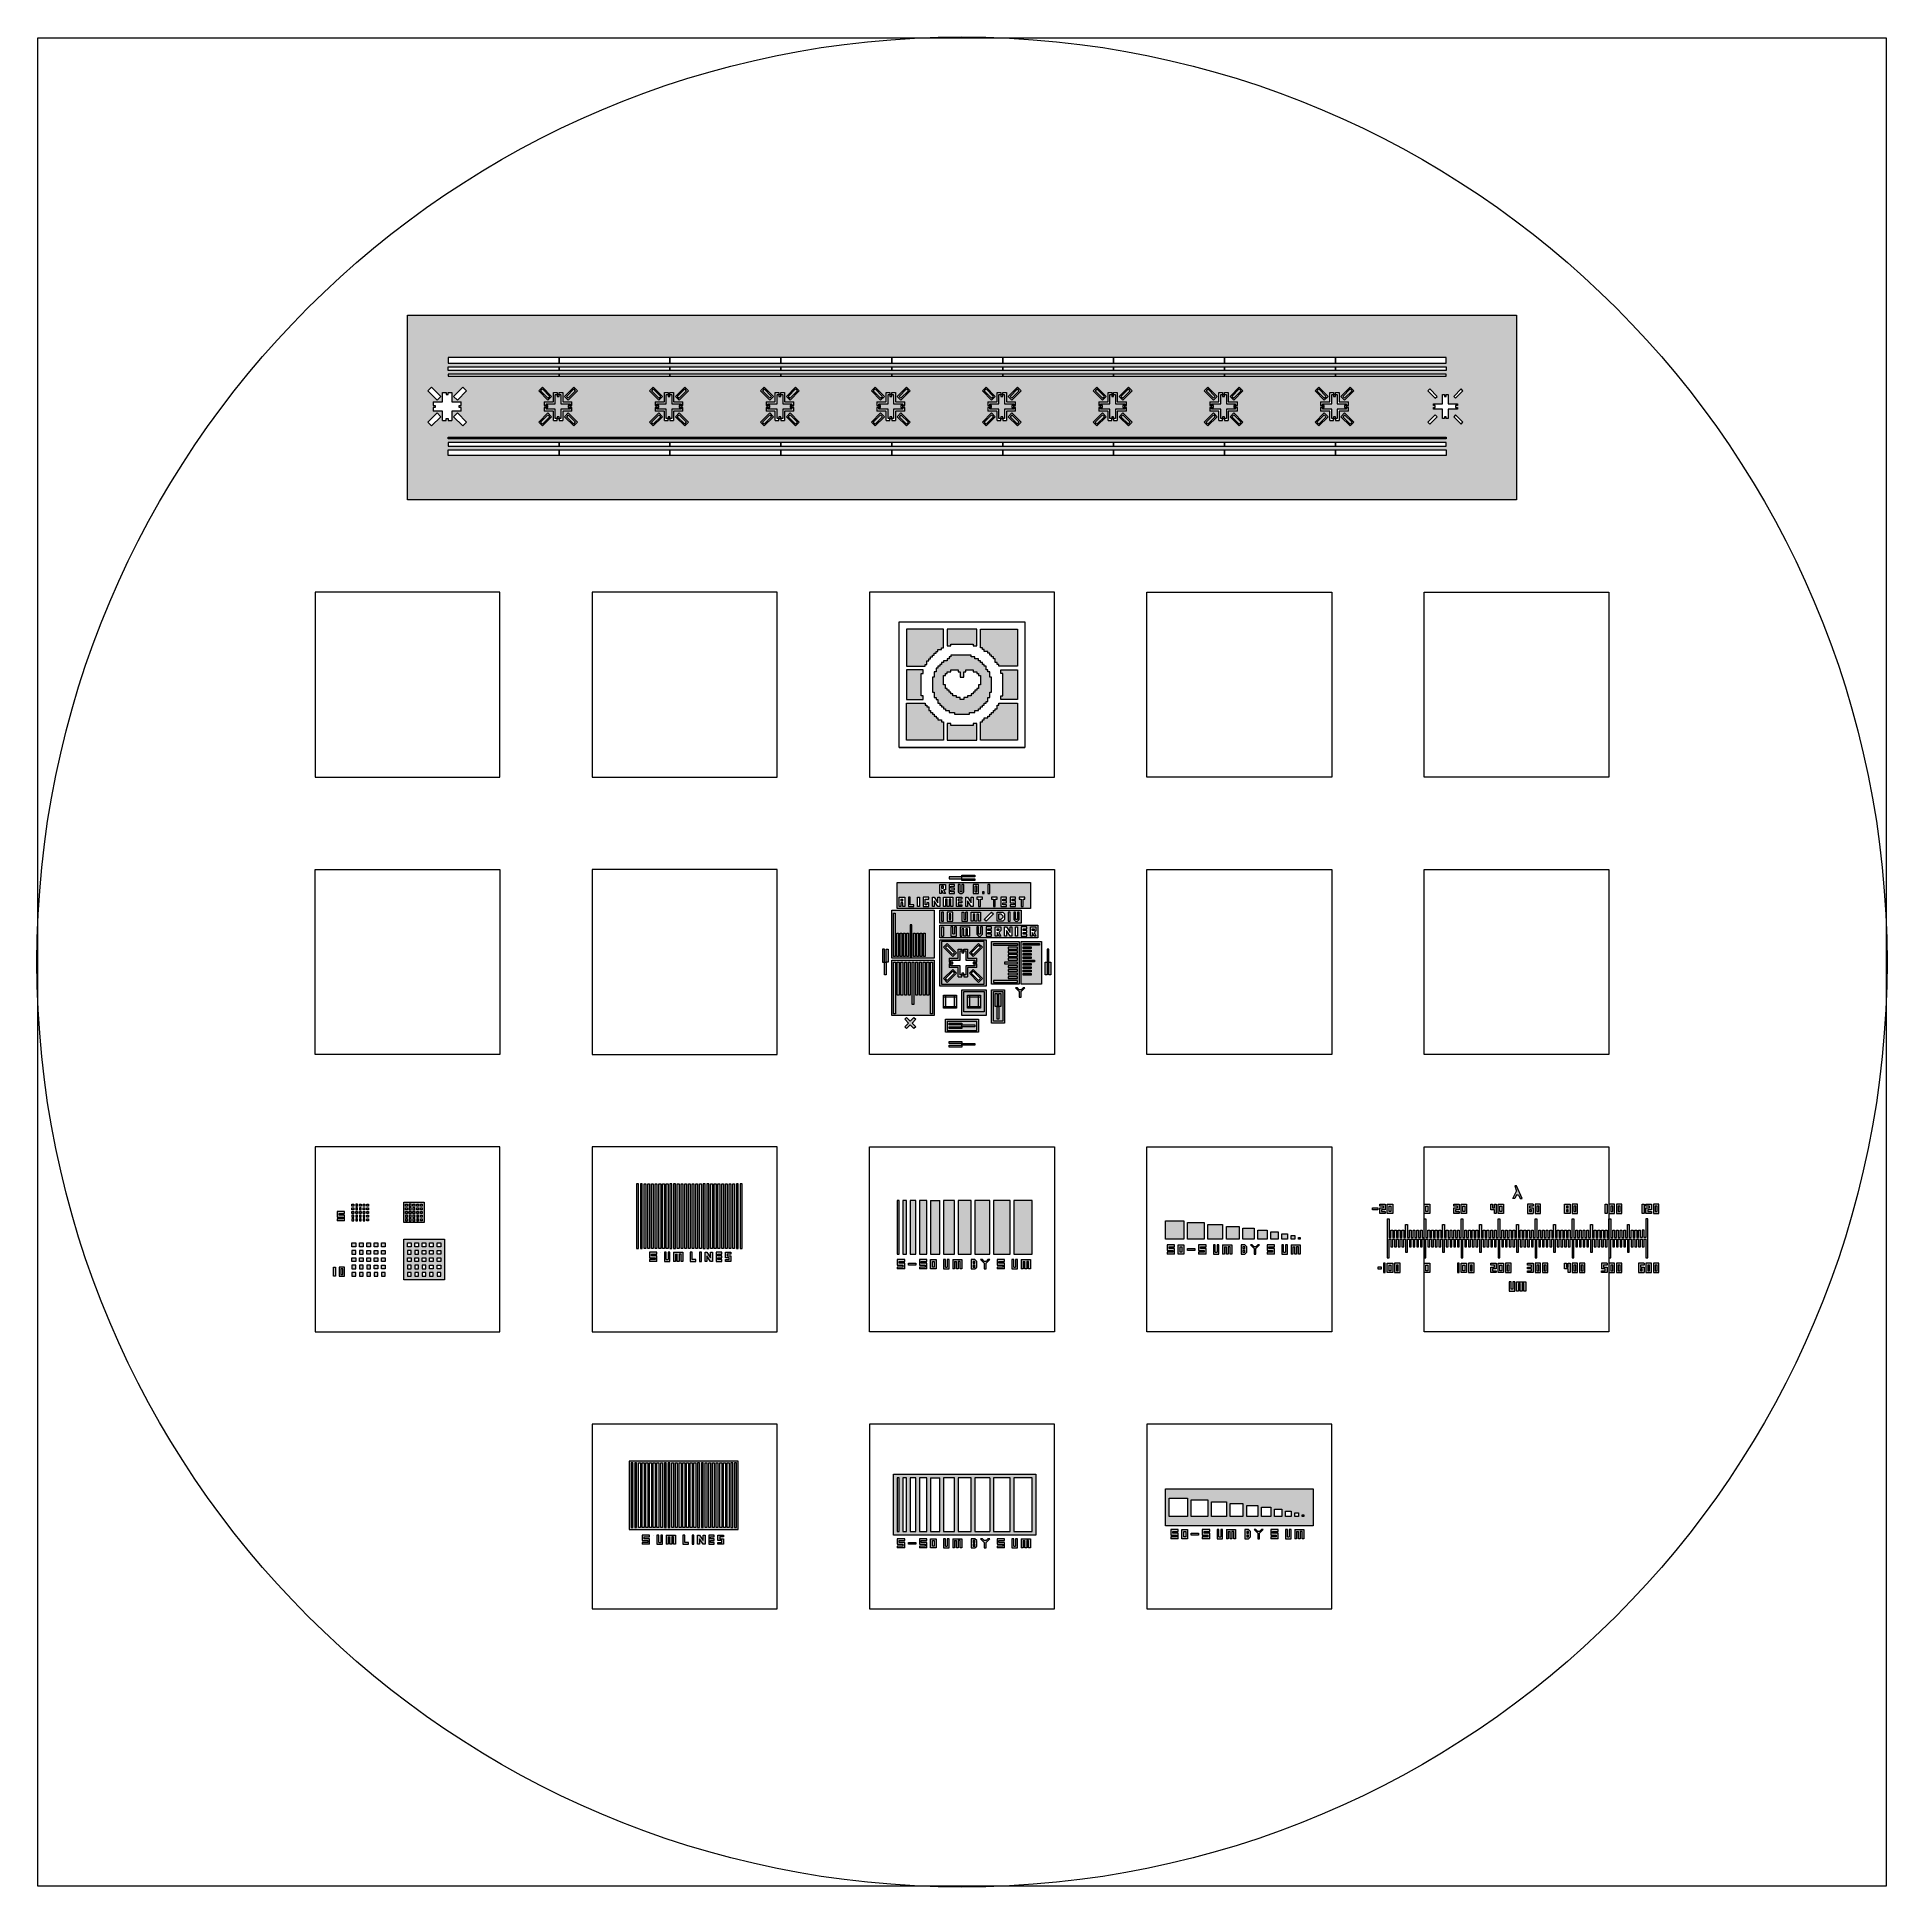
# Model space of a CAD drawing. Extents: x -2 to 5002, y -2 to 5002.
import ezdxf

# ---------------------------------------------------------------- set-up
doc = ezdxf.new("R2010")
doc.units = 13
doc.layers.get('0').update_dxf_attribs({"linetype": 'CONTINUOUS', "lineweight": 0})
for name, color, linetype, lineweight in [('Cell outlines', 5, 'CONTINUOUS', 0), ('Si wet etch 1 geometry', 1, 'CONTINUOUS', 0), ('Si wet etch 1 mask', 16, 'CONTINUOUS', 0), ('Si wet etch 2 geometry', 3, 'CONTINUOUS', 0), ('Si wet etch 2 mask', 96, 'CONTINUOUS', 0)]:
    doc.layers.add(name, color=color, linetype=linetype, lineweight=lineweight)

msp = doc.modelspace()

# ---------------------------------------------------------------- hatches: boundary and pattern name
at = {"layer": 'Si wet etch 1 mask'}
h = msp.add_hatch(color=256, dxfattribs=at)
edge = h.paths.add_edge_path()
edge.add_line((1070, 4015), (1095, 4015))
edge.add_line((1095, 4015), (1095, 4040))
edge.add_line((1095, 4040), (1105, 4040))
edge.add_line((1105, 4040), (1105, 4035))
edge.add_line((1105, 4035), (1110, 4035))
edge.add_line((1110, 4035), (1110, 4040))
edge.add_line((1110, 4040), (1120, 4040))
edge.add_line((1120, 4040), (1120, 4015))
edge.add_line((1120, 4015), (1145, 4015))
edge.add_line((1145, 4015), (1145, 4005))
edge.add_line((1145, 4005), (1140, 4005))
edge.add_line((1140, 4005), (1140, 4000))
edge.add_line((1140, 4000), (1145, 4000))
edge.add_line((1145, 4000), (1145, 3990))
edge.add_line((1145, 3990), (1120, 3990))
edge.add_line((1120, 3990), (1120, 3965))
edge.add_line((1120, 3965), (1110, 3965))
edge.add_line((1110, 3965), (1110, 3970))
edge.add_line((1110, 3970), (1105, 3970))
edge.add_line((1105, 3970), (1105, 3965))
edge.add_line((1105, 3965), (1095, 3965))
edge.add_line((1095, 3965), (1095, 3990))
edge.add_line((1095, 3990), (1070, 3990))
edge.add_line((1070, 3990), (1070, 4000))
edge.add_line((1070, 4000), (1075, 4000))
edge.add_line((1075, 4000), (1075, 4005))
edge.add_line((1075, 4005), (1070, 4005))
edge.add_line((1070, 4005), (1070, 4015))
edge.add_line((1090, 4030), (1080, 4020))
edge.add_line((1080, 4020), (1055, 4045))
edge.add_line((1055, 4045), (1065, 4055))
edge.add_line((1065, 4055), (1090, 4030))
edge.add_line((1125, 4030), (1135, 4020))
edge.add_line((1135, 4020), (1160, 4045))
edge.add_line((1160, 4045), (1150, 4055))
edge.add_line((1150, 4055), (1125, 4030))
edge.add_line((1135, 3985), (1125, 3975))
edge.add_line((1125, 3975), (1150, 3950))
edge.add_line((1150, 3950), (1160, 3960))
edge.add_line((1160, 3960), (1135, 3985))
edge.add_line((1080, 3985), (1090, 3975))
edge.add_line((1090, 3975), (1065, 3950))
edge.add_line((1065, 3950), (1055, 3960))
edge.add_line((1055, 3960), (1080, 3985))
edge.add_line((1375, 4010), (1400, 4010))
edge.add_line((1400, 4010), (1400, 4035))
edge.add_line((1400, 4035), (1405, 4035))
edge.add_line((1405, 4035), (1405, 4030))
edge.add_line((1405, 4030), (1410, 4030))
edge.add_line((1410, 4030), (1410, 4035))
edge.add_line((1410, 4035), (1415, 4035))
edge.add_line((1415, 4035), (1415, 4010))
edge.add_line((1415, 4010), (1440, 4010))
edge.add_line((1440, 4010), (1440, 4005))
edge.add_line((1440, 4005), (1435, 4005))
edge.add_line((1435, 4005), (1435, 4000))
edge.add_line((1435, 4000), (1440, 4000))
edge.add_line((1440, 4000), (1440, 3995))
edge.add_line((1440, 3995), (1415, 3995))
edge.add_line((1415, 3995), (1415, 3970))
edge.add_line((1415, 3970), (1410, 3970))
edge.add_line((1410, 3970), (1410, 3975))
edge.add_line((1410, 3975), (1405, 3975))
edge.add_line((1405, 3975), (1405, 3970))
edge.add_line((1405, 3970), (1400, 3970))
edge.add_line((1400, 3970), (1400, 3995))
edge.add_line((1400, 3995), (1375, 3995))
edge.add_line((1375, 3995), (1375, 4000))
edge.add_line((1375, 4000), (1380, 4000))
edge.add_line((1380, 4000), (1380, 4005))
edge.add_line((1380, 4005), (1375, 4005))
edge.add_line((1375, 4005), (1375, 4010))
edge.add_line((1380, 4025), (1385, 4030))
edge.add_line((1385, 4030), (1365, 4050))
edge.add_line((1365, 4050), (1360, 4045))
edge.add_line((1360, 4045), (1380, 4025))
edge.add_line((1455, 4045), (1450, 4050))
edge.add_line((1450, 4050), (1430, 4030))
edge.add_line((1430, 4030), (1435, 4025))
edge.add_line((1435, 4025), (1455, 4045))
edge.add_line((1380, 3980), (1385, 3975))
edge.add_line((1385, 3975), (1365, 3955))
edge.add_line((1365, 3955), (1360, 3960))
edge.add_line((1360, 3960), (1380, 3980))
edge.add_line((1435, 3980), (1430, 3975))
edge.add_line((1430, 3975), (1450, 3955))
edge.add_line((1450, 3955), (1455, 3960))
edge.add_line((1455, 3960), (1435, 3980))
edge.add_line((1410, 3915), (1110, 3915))
edge.add_line((1110, 3915), (1110, 3920))
edge.add_line((1110, 3920), (1410, 3920))
edge.add_line((1410, 3920), (1410, 3915))
edge.add_line((1410, 3915), (1710, 3915))
edge.add_line((1710, 3915), (1710, 3920))
edge.add_line((1710, 3920), (1710, 3915))
edge.add_line((1710, 3915), (2010, 3915))
edge.add_line((2010, 3915), (2010, 3920))
edge.add_line((2010, 3920), (2010, 3915))
edge.add_line((2010, 3915), (2310, 3915))
edge.add_line((2310, 3915), (2310, 3920))
edge.add_line((2310, 3920), (2310, 3915))
edge.add_line((2310, 3915), (2610, 3915))
edge.add_line((2610, 3915), (2610, 3920))
edge.add_line((2610, 3920), (2610, 3915))
edge.add_line((2610, 3915), (2910, 3915))
edge.add_line((2910, 3915), (2910, 3920))
edge.add_line((2910, 3920), (2910, 3915))
edge.add_line((2910, 3915), (3210, 3915))
edge.add_line((3210, 3915), (3210, 3920))
edge.add_line((3210, 3920), (3210, 3915))
edge.add_line((3210, 3915), (3510, 3915))
edge.add_line((3510, 3915), (3510, 3920))
edge.add_line((3510, 3920), (3510, 3915))
edge.add_line((3510, 3915), (3810, 3915))
edge.add_line((3810, 3915), (3810, 3920))
edge.add_line((3810, 3920), (3510, 3920))
edge.add_line((3510, 3920), (3210, 3920))
edge.add_line((3210, 3920), (2910, 3920))
edge.add_line((2910, 3920), (2610, 3920))
edge.add_line((2610, 3920), (2310, 3920))
edge.add_line((2310, 3920), (2010, 3920))
edge.add_line((2010, 3920), (1710, 3920))
edge.add_line((1710, 3920), (1410, 3920))
edge.add_line((1410, 3920), (1410, 3915))
edge.add_line((1410, 3905), (1110, 3905))
edge.add_line((1110, 3905), (1110, 3895))
edge.add_line((1110, 3895), (1410, 3895))
edge.add_line((1410, 3895), (1410, 3905))
edge.add_line((1410, 3905), (1710, 3905))
edge.add_line((1710, 3905), (1710, 3895))
edge.add_line((1710, 3895), (1710, 3905))
edge.add_line((1710, 3905), (2010, 3905))
edge.add_line((2010, 3905), (2010, 3895))
edge.add_line((2010, 3895), (2010, 3905))
edge.add_line((2010, 3905), (2310, 3905))
edge.add_line((2310, 3905), (2310, 3895))
edge.add_line((2310, 3895), (2310, 3905))
edge.add_line((2310, 3905), (2610, 3905))
edge.add_line((2610, 3905), (2610, 3895))
edge.add_line((2610, 3895), (2610, 3905))
edge.add_line((2610, 3905), (2910, 3905))
edge.add_line((2910, 3905), (2910, 3895))
edge.add_line((2910, 3895), (2910, 3905))
edge.add_line((2910, 3905), (3210, 3905))
edge.add_line((3210, 3905), (3210, 3895))
edge.add_line((3210, 3895), (3210, 3905))
edge.add_line((3210, 3905), (3510, 3905))
edge.add_line((3510, 3905), (3510, 3895))
edge.add_line((3510, 3895), (3510, 3905))
edge.add_line((3510, 3905), (3810, 3905))
edge.add_line((3810, 3905), (3810, 3895))
edge.add_line((3810, 3895), (3510, 3895))
edge.add_line((3510, 3895), (3210, 3895))
edge.add_line((3210, 3895), (2910, 3895))
edge.add_line((2910, 3895), (2610, 3895))
edge.add_line((2610, 3895), (2310, 3895))
edge.add_line((2310, 3895), (2010, 3895))
edge.add_line((2010, 3895), (1710, 3895))
edge.add_line((1710, 3895), (1410, 3895))
edge.add_line((1410, 3895), (1410, 3905))
edge.add_line((1110, 3885), (1410, 3885))
edge.add_line((1410, 3885), (1410, 3870))
edge.add_line((1410, 3870), (1110, 3870))
edge.add_line((1110, 3870), (1110, 3885))
edge.add_line((1110, 4085), (1410, 4085))
edge.add_line((1410, 4085), (1410, 4090))
edge.add_line((1410, 4090), (1110, 4090))
edge.add_line((1110, 4090), (1110, 4085))
edge.add_line((1410, 4100), (1110, 4100))
edge.add_line((1110, 4100), (1110, 4110))
edge.add_line((1110, 4110), (1410, 4110))
edge.add_line((1410, 4110), (1410, 4100))
edge.add_line((1410, 4100), (1710, 4100))
edge.add_line((1710, 4100), (1710, 4110))
edge.add_line((1710, 4110), (1710, 4100))
edge.add_line((1710, 4100), (2010, 4100))
edge.add_line((2010, 4100), (2010, 4110))
edge.add_line((2010, 4110), (2010, 4100))
edge.add_line((2010, 4100), (2310, 4100))
edge.add_line((2310, 4100), (2310, 4110))
edge.add_line((2310, 4110), (2310, 4100))
edge.add_line((2310, 4100), (2610, 4100))
edge.add_line((2610, 4100), (2610, 4110))
edge.add_line((2610, 4110), (2610, 4100))
edge.add_line((2610, 4100), (2910, 4100))
edge.add_line((2910, 4100), (2910, 4110))
edge.add_line((2910, 4110), (2910, 4100))
edge.add_line((2910, 4100), (3210, 4100))
edge.add_line((3210, 4100), (3210, 4110))
edge.add_line((3210, 4110), (3210, 4100))
edge.add_line((3210, 4100), (3510, 4100))
edge.add_line((3510, 4100), (3510, 4110))
edge.add_line((3510, 4110), (3510, 4100))
edge.add_line((3510, 4100), (3810, 4100))
edge.add_line((3810, 4100), (3810, 4110))
edge.add_line((3810, 4110), (3510, 4110))
edge.add_line((3510, 4110), (3210, 4110))
edge.add_line((3210, 4110), (2910, 4110))
edge.add_line((2910, 4110), (2610, 4110))
edge.add_line((2610, 4110), (2310, 4110))
edge.add_line((2310, 4110), (2010, 4110))
edge.add_line((2010, 4110), (1710, 4110))
edge.add_line((1710, 4110), (1410, 4110))
edge.add_line((1410, 4110), (1410, 4100))
edge.add_line((1110, 4120), (1410, 4120))
edge.add_line((1410, 4120), (1410, 4135))
edge.add_line((1410, 4135), (1110, 4135))
edge.add_line((1110, 4135), (1110, 4120))
edge.add_line((1370, 4015), (1395, 4015))
edge.add_line((1395, 4015), (1395, 4040))
edge.add_line((1395, 4040), (1405, 4040))
edge.add_line((1405, 4040), (1405, 4035))
edge.add_line((1405, 4035), (1410, 4035))
edge.add_line((1410, 4035), (1410, 4040))
edge.add_line((1410, 4040), (1420, 4040))
edge.add_line((1420, 4040), (1420, 4015))
edge.add_line((1420, 4015), (1445, 4015))
edge.add_line((1445, 4015), (1445, 4005))
edge.add_line((1445, 4005), (1440, 4005))
edge.add_line((1440, 4005), (1440, 4000))
edge.add_line((1440, 4000), (1445, 4000))
edge.add_line((1445, 4000), (1445, 3990))
edge.add_line((1445, 3990), (1420, 3990))
edge.add_line((1420, 3990), (1420, 3965))
edge.add_line((1420, 3965), (1410, 3965))
edge.add_line((1410, 3965), (1410, 3970))
edge.add_line((1410, 3970), (1405, 3970))
edge.add_line((1405, 3970), (1405, 3965))
edge.add_line((1405, 3965), (1395, 3965))
edge.add_line((1395, 3965), (1395, 3990))
edge.add_line((1395, 3990), (1370, 3990))
edge.add_line((1370, 3990), (1370, 4000))
edge.add_line((1370, 4000), (1375, 4000))
edge.add_line((1375, 4000), (1375, 4005))
edge.add_line((1375, 4005), (1370, 4005))
edge.add_line((1370, 4005), (1370, 4015))
edge.add_line((1390, 4030), (1380, 4020))
edge.add_line((1380, 4020), (1355, 4045))
edge.add_line((1355, 4045), (1365, 4055))
edge.add_line((1365, 4055), (1390, 4030))
edge.add_line((1425, 4030), (1435, 4020))
edge.add_line((1435, 4020), (1460, 4045))
edge.add_line((1460, 4045), (1450, 4055))
edge.add_line((1450, 4055), (1425, 4030))
edge.add_line((1435, 3985), (1425, 3975))
edge.add_line((1425, 3975), (1450, 3950))
edge.add_line((1450, 3950), (1460, 3960))
edge.add_line((1460, 3960), (1435, 3985))
edge.add_line((1380, 3985), (1390, 3975))
edge.add_line((1390, 3975), (1365, 3950))
edge.add_line((1365, 3950), (1355, 3960))
edge.add_line((1355, 3960), (1380, 3985))
edge.add_line((1675, 4010), (1700, 4010))
edge.add_line((1700, 4010), (1700, 4035))
edge.add_line((1700, 4035), (1705, 4035))
edge.add_line((1705, 4035), (1705, 4030))
edge.add_line((1705, 4030), (1710, 4030))
edge.add_line((1710, 4030), (1710, 4035))
edge.add_line((1710, 4035), (1715, 4035))
edge.add_line((1715, 4035), (1715, 4010))
edge.add_line((1715, 4010), (1740, 4010))
edge.add_line((1740, 4010), (1740, 4005))
edge.add_line((1740, 4005), (1735, 4005))
edge.add_line((1735, 4005), (1735, 4000))
edge.add_line((1735, 4000), (1740, 4000))
edge.add_line((1740, 4000), (1740, 3995))
edge.add_line((1740, 3995), (1715, 3995))
edge.add_line((1715, 3995), (1715, 3970))
edge.add_line((1715, 3970), (1710, 3970))
edge.add_line((1710, 3970), (1710, 3975))
edge.add_line((1710, 3975), (1705, 3975))
edge.add_line((1705, 3975), (1705, 3970))
edge.add_line((1705, 3970), (1700, 3970))
edge.add_line((1700, 3970), (1700, 3995))
edge.add_line((1700, 3995), (1675, 3995))
edge.add_line((1675, 3995), (1675, 4000))
edge.add_line((1675, 4000), (1680, 4000))
edge.add_line((1680, 4000), (1680, 4005))
edge.add_line((1680, 4005), (1675, 4005))
edge.add_line((1675, 4005), (1675, 4010))
edge.add_line((1680, 4025), (1685, 4030))
edge.add_line((1685, 4030), (1665, 4050))
edge.add_line((1665, 4050), (1660, 4045))
edge.add_line((1660, 4045), (1680, 4025))
edge.add_line((1755, 4045), (1750, 4050))
edge.add_line((1750, 4050), (1730, 4030))
edge.add_line((1730, 4030), (1735, 4025))
edge.add_line((1735, 4025), (1755, 4045))
edge.add_line((1680, 3980), (1685, 3975))
edge.add_line((1685, 3975), (1665, 3955))
edge.add_line((1665, 3955), (1660, 3960))
edge.add_line((1660, 3960), (1680, 3980))
edge.add_line((1735, 3980), (1730, 3975))
edge.add_line((1730, 3975), (1750, 3955))
edge.add_line((1750, 3955), (1755, 3960))
edge.add_line((1755, 3960), (1735, 3980))
edge.add_line((1410, 3885), (1710, 3885))
edge.add_line((1710, 3885), (1710, 3870))
edge.add_line((1710, 3870), (1410, 3870))
edge.add_line((1410, 3870), (1410, 3885))
edge.add_line((1410, 4085), (1710, 4085))
edge.add_line((1710, 4085), (1710, 4090))
edge.add_line((1710, 4090), (1410, 4090))
edge.add_line((1410, 4090), (1410, 4085))
edge.add_line((1410, 4120), (1710, 4120))
edge.add_line((1710, 4120), (1710, 4135))
edge.add_line((1710, 4135), (1410, 4135))
edge.add_line((1410, 4135), (1410, 4120))
edge.add_line((1670, 4015), (1695, 4015))
edge.add_line((1695, 4015), (1695, 4040))
edge.add_line((1695, 4040), (1705, 4040))
edge.add_line((1705, 4040), (1705, 4035))
edge.add_line((1705, 4035), (1710, 4035))
edge.add_line((1710, 4035), (1710, 4040))
edge.add_line((1710, 4040), (1720, 4040))
edge.add_line((1720, 4040), (1720, 4015))
edge.add_line((1720, 4015), (1745, 4015))
edge.add_line((1745, 4015), (1745, 4005))
edge.add_line((1745, 4005), (1740, 4005))
edge.add_line((1740, 4005), (1740, 4000))
edge.add_line((1740, 4000), (1745, 4000))
edge.add_line((1745, 4000), (1745, 3990))
edge.add_line((1745, 3990), (1720, 3990))
edge.add_line((1720, 3990), (1720, 3965))
edge.add_line((1720, 3965), (1710, 3965))
edge.add_line((1710, 3965), (1710, 3970))
edge.add_line((1710, 3970), (1705, 3970))
edge.add_line((1705, 3970), (1705, 3965))
edge.add_line((1705, 3965), (1695, 3965))
edge.add_line((1695, 3965), (1695, 3990))
edge.add_line((1695, 3990), (1670, 3990))
edge.add_line((1670, 3990), (1670, 4000))
edge.add_line((1670, 4000), (1675, 4000))
edge.add_line((1675, 4000), (1675, 4005))
edge.add_line((1675, 4005), (1670, 4005))
edge.add_line((1670, 4005), (1670, 4015))
edge.add_line((1690, 4030), (1680, 4020))
edge.add_line((1680, 4020), (1655, 4045))
edge.add_line((1655, 4045), (1665, 4055))
edge.add_line((1665, 4055), (1690, 4030))
edge.add_line((1725, 4030), (1735, 4020))
edge.add_line((1735, 4020), (1760, 4045))
edge.add_line((1760, 4045), (1750, 4055))
edge.add_line((1750, 4055), (1725, 4030))
edge.add_line((1735, 3985), (1725, 3975))
edge.add_line((1725, 3975), (1750, 3950))
edge.add_line((1750, 3950), (1760, 3960))
edge.add_line((1760, 3960), (1735, 3985))
edge.add_line((1680, 3985), (1690, 3975))
edge.add_line((1690, 3975), (1665, 3950))
edge.add_line((1665, 3950), (1655, 3960))
edge.add_line((1655, 3960), (1680, 3985))
edge.add_line((1975, 4010), (2000, 4010))
edge.add_line((2000, 4010), (2000, 4035))
edge.add_line((2000, 4035), (2005, 4035))
edge.add_line((2005, 4035), (2005, 4030))
edge.add_line((2005, 4030), (2010, 4030))
edge.add_line((2010, 4030), (2010, 4035))
edge.add_line((2010, 4035), (2015, 4035))
edge.add_line((2015, 4035), (2015, 4010))
edge.add_line((2015, 4010), (2040, 4010))
edge.add_line((2040, 4010), (2040, 4005))
edge.add_line((2040, 4005), (2035, 4005))
edge.add_line((2035, 4005), (2035, 4000))
edge.add_line((2035, 4000), (2040, 4000))
edge.add_line((2040, 4000), (2040, 3995))
edge.add_line((2040, 3995), (2015, 3995))
edge.add_line((2015, 3995), (2015, 3970))
edge.add_line((2015, 3970), (2010, 3970))
edge.add_line((2010, 3970), (2010, 3975))
edge.add_line((2010, 3975), (2005, 3975))
edge.add_line((2005, 3975), (2005, 3970))
edge.add_line((2005, 3970), (2000, 3970))
edge.add_line((2000, 3970), (2000, 3995))
edge.add_line((2000, 3995), (1975, 3995))
edge.add_line((1975, 3995), (1975, 4000))
edge.add_line((1975, 4000), (1980, 4000))
edge.add_line((1980, 4000), (1980, 4005))
edge.add_line((1980, 4005), (1975, 4005))
edge.add_line((1975, 4005), (1975, 4010))
edge.add_line((1980, 4025), (1985, 4030))
edge.add_line((1985, 4030), (1965, 4050))
edge.add_line((1965, 4050), (1960, 4045))
edge.add_line((1960, 4045), (1980, 4025))
edge.add_line((2055, 4045), (2050, 4050))
edge.add_line((2050, 4050), (2030, 4030))
edge.add_line((2030, 4030), (2035, 4025))
edge.add_line((2035, 4025), (2055, 4045))
edge.add_line((1980, 3980), (1985, 3975))
edge.add_line((1985, 3975), (1965, 3955))
edge.add_line((1965, 3955), (1960, 3960))
edge.add_line((1960, 3960), (1980, 3980))
edge.add_line((2035, 3980), (2030, 3975))
edge.add_line((2030, 3975), (2050, 3955))
edge.add_line((2050, 3955), (2055, 3960))
edge.add_line((2055, 3960), (2035, 3980))
edge.add_line((1710, 3885), (2010, 3885))
edge.add_line((2010, 3885), (2010, 3870))
edge.add_line((2010, 3870), (1710, 3870))
edge.add_line((1710, 3870), (1710, 3885))
edge.add_line((1710, 4085), (2010, 4085))
edge.add_line((2010, 4085), (2010, 4090))
edge.add_line((2010, 4090), (1710, 4090))
edge.add_line((1710, 4090), (1710, 4085))
edge.add_line((1710, 4120), (2010, 4120))
edge.add_line((2010, 4120), (2010, 4135))
edge.add_line((2010, 4135), (1710, 4135))
edge.add_line((1710, 4135), (1710, 4120))
edge.add_line((1970, 4015), (1995, 4015))
edge.add_line((1995, 4015), (1995, 4040))
edge.add_line((1995, 4040), (2005, 4040))
edge.add_line((2005, 4040), (2005, 4035))
edge.add_line((2005, 4035), (2010, 4035))
edge.add_line((2010, 4035), (2010, 4040))
edge.add_line((2010, 4040), (2020, 4040))
edge.add_line((2020, 4040), (2020, 4015))
edge.add_line((2020, 4015), (2045, 4015))
edge.add_line((2045, 4015), (2045, 4005))
edge.add_line((2045, 4005), (2040, 4005))
edge.add_line((2040, 4005), (2040, 4000))
edge.add_line((2040, 4000), (2045, 4000))
edge.add_line((2045, 4000), (2045, 3990))
edge.add_line((2045, 3990), (2020, 3990))
edge.add_line((2020, 3990), (2020, 3965))
edge.add_line((2020, 3965), (2010, 3965))
edge.add_line((2010, 3965), (2010, 3970))
edge.add_line((2010, 3970), (2005, 3970))
edge.add_line((2005, 3970), (2005, 3965))
edge.add_line((2005, 3965), (1995, 3965))
edge.add_line((1995, 3965), (1995, 3990))
edge.add_line((1995, 3990), (1970, 3990))
edge.add_line((1970, 3990), (1970, 4000))
edge.add_line((1970, 4000), (1975, 4000))
edge.add_line((1975, 4000), (1975, 4005))
edge.add_line((1975, 4005), (1970, 4005))
edge.add_line((1970, 4005), (1970, 4015))
edge.add_line((1990, 4030), (1980, 4020))
edge.add_line((1980, 4020), (1955, 4045))
edge.add_line((1955, 4045), (1965, 4055))
edge.add_line((1965, 4055), (1990, 4030))
edge.add_line((2025, 4030), (2035, 4020))
edge.add_line((2035, 4020), (2060, 4045))
edge.add_line((2060, 4045), (2050, 4055))
edge.add_line((2050, 4055), (2025, 4030))
edge.add_line((2035, 3985), (2025, 3975))
edge.add_line((2025, 3975), (2050, 3950))
edge.add_line((2050, 3950), (2060, 3960))
edge.add_line((2060, 3960), (2035, 3985))
edge.add_line((1980, 3985), (1990, 3975))
edge.add_line((1990, 3975), (1965, 3950))
edge.add_line((1965, 3950), (1955, 3960))
edge.add_line((1955, 3960), (1980, 3985))
edge.add_line((2275, 4010), (2300, 4010))
edge.add_line((2300, 4010), (2300, 4035))
edge.add_line((2300, 4035), (2305, 4035))
edge.add_line((2305, 4035), (2305, 4030))
edge.add_line((2305, 4030), (2310, 4030))
edge.add_line((2310, 4030), (2310, 4035))
edge.add_line((2310, 4035), (2315, 4035))
edge.add_line((2315, 4035), (2315, 4010))
edge.add_line((2315, 4010), (2340, 4010))
edge.add_line((2340, 4010), (2340, 4005))
edge.add_line((2340, 4005), (2335, 4005))
edge.add_line((2335, 4005), (2335, 4000))
edge.add_line((2335, 4000), (2340, 4000))
edge.add_line((2340, 4000), (2340, 3995))
edge.add_line((2340, 3995), (2315, 3995))
edge.add_line((2315, 3995), (2315, 3970))
edge.add_line((2315, 3970), (2310, 3970))
edge.add_line((2310, 3970), (2310, 3975))
edge.add_line((2310, 3975), (2305, 3975))
edge.add_line((2305, 3975), (2305, 3970))
edge.add_line((2305, 3970), (2300, 3970))
edge.add_line((2300, 3970), (2300, 3995))
edge.add_line((2300, 3995), (2275, 3995))
edge.add_line((2275, 3995), (2275, 4000))
edge.add_line((2275, 4000), (2280, 4000))
edge.add_line((2280, 4000), (2280, 4005))
edge.add_line((2280, 4005), (2275, 4005))
edge.add_line((2275, 4005), (2275, 4010))
edge.add_line((2280, 4025), (2285, 4030))
edge.add_line((2285, 4030), (2265, 4050))
edge.add_line((2265, 4050), (2260, 4045))
edge.add_line((2260, 4045), (2280, 4025))
edge.add_line((2355, 4045), (2350, 4050))
edge.add_line((2350, 4050), (2330, 4030))
edge.add_line((2330, 4030), (2335, 4025))
edge.add_line((2335, 4025), (2355, 4045))
edge.add_line((2280, 3980), (2285, 3975))
edge.add_line((2285, 3975), (2265, 3955))
edge.add_line((2265, 3955), (2260, 3960))
edge.add_line((2260, 3960), (2280, 3980))
edge.add_line((2335, 3980), (2330, 3975))
edge.add_line((2330, 3975), (2350, 3955))
edge.add_line((2350, 3955), (2355, 3960))
edge.add_line((2355, 3960), (2335, 3980))
edge.add_line((2010, 3885), (2310, 3885))
edge.add_line((2310, 3885), (2310, 3870))
edge.add_line((2310, 3870), (2010, 3870))
edge.add_line((2010, 3870), (2010, 3885))
edge.add_line((2010, 4085), (2310, 4085))
edge.add_line((2310, 4085), (2310, 4090))
edge.add_line((2310, 4090), (2010, 4090))
edge.add_line((2010, 4090), (2010, 4085))
edge.add_line((2010, 4120), (2310, 4120))
edge.add_line((2310, 4120), (2310, 4135))
edge.add_line((2310, 4135), (2010, 4135))
edge.add_line((2010, 4135), (2010, 4120))
edge.add_line((2270, 4015), (2295, 4015))
edge.add_line((2295, 4015), (2295, 4040))
edge.add_line((2295, 4040), (2305, 4040))
edge.add_line((2305, 4040), (2305, 4035))
edge.add_line((2305, 4035), (2310, 4035))
edge.add_line((2310, 4035), (2310, 4040))
edge.add_line((2310, 4040), (2320, 4040))
edge.add_line((2320, 4040), (2320, 4015))
edge.add_line((2320, 4015), (2345, 4015))
edge.add_line((2345, 4015), (2345, 4005))
edge.add_line((2345, 4005), (2340, 4005))
edge.add_line((2340, 4005), (2340, 4000))
edge.add_line((2340, 4000), (2345, 4000))
edge.add_line((2345, 4000), (2345, 3990))
edge.add_line((2345, 3990), (2320, 3990))
edge.add_line((2320, 3990), (2320, 3965))
edge.add_line((2320, 3965), (2310, 3965))
edge.add_line((2310, 3965), (2310, 3970))
edge.add_line((2310, 3970), (2305, 3970))
edge.add_line((2305, 3970), (2305, 3965))
edge.add_line((2305, 3965), (2295, 3965))
edge.add_line((2295, 3965), (2295, 3990))
edge.add_line((2295, 3990), (2270, 3990))
edge.add_line((2270, 3990), (2270, 4000))
edge.add_line((2270, 4000), (2275, 4000))
edge.add_line((2275, 4000), (2275, 4005))
edge.add_line((2275, 4005), (2270, 4005))
edge.add_line((2270, 4005), (2270, 4015))
edge.add_line((2290, 4030), (2280, 4020))
edge.add_line((2280, 4020), (2255, 4045))
edge.add_line((2255, 4045), (2265, 4055))
edge.add_line((2265, 4055), (2290, 4030))
edge.add_line((2325, 4030), (2335, 4020))
edge.add_line((2335, 4020), (2360, 4045))
edge.add_line((2360, 4045), (2350, 4055))
edge.add_line((2350, 4055), (2325, 4030))
edge.add_line((2335, 3985), (2325, 3975))
edge.add_line((2325, 3975), (2350, 3950))
edge.add_line((2350, 3950), (2360, 3960))
edge.add_line((2360, 3960), (2335, 3985))
edge.add_line((2280, 3985), (2290, 3975))
edge.add_line((2290, 3975), (2265, 3950))
edge.add_line((2265, 3950), (2255, 3960))
edge.add_line((2255, 3960), (2280, 3985))
edge.add_line((2575, 4010), (2600, 4010))
edge.add_line((2600, 4010), (2600, 4035))
edge.add_line((2600, 4035), (2605, 4035))
edge.add_line((2605, 4035), (2605, 4030))
edge.add_line((2605, 4030), (2610, 4030))
edge.add_line((2610, 4030), (2610, 4035))
edge.add_line((2610, 4035), (2615, 4035))
edge.add_line((2615, 4035), (2615, 4010))
edge.add_line((2615, 4010), (2640, 4010))
edge.add_line((2640, 4010), (2640, 4005))
edge.add_line((2640, 4005), (2635, 4005))
edge.add_line((2635, 4005), (2635, 4000))
edge.add_line((2635, 4000), (2640, 4000))
edge.add_line((2640, 4000), (2640, 3995))
edge.add_line((2640, 3995), (2615, 3995))
edge.add_line((2615, 3995), (2615, 3970))
edge.add_line((2615, 3970), (2610, 3970))
edge.add_line((2610, 3970), (2610, 3975))
edge.add_line((2610, 3975), (2605, 3975))
edge.add_line((2605, 3975), (2605, 3970))
edge.add_line((2605, 3970), (2600, 3970))
edge.add_line((2600, 3970), (2600, 3995))
edge.add_line((2600, 3995), (2575, 3995))
edge.add_line((2575, 3995), (2575, 4000))
edge.add_line((2575, 4000), (2580, 4000))
edge.add_line((2580, 4000), (2580, 4005))
edge.add_line((2580, 4005), (2575, 4005))
edge.add_line((2575, 4005), (2575, 4010))
edge.add_line((2580, 4025), (2585, 4030))
edge.add_line((2585, 4030), (2565, 4050))
edge.add_line((2565, 4050), (2560, 4045))
edge.add_line((2560, 4045), (2580, 4025))
edge.add_line((2655, 4045), (2650, 4050))
edge.add_line((2650, 4050), (2630, 4030))
edge.add_line((2630, 4030), (2635, 4025))
edge.add_line((2635, 4025), (2655, 4045))
edge.add_line((2580, 3980), (2585, 3975))
edge.add_line((2585, 3975), (2565, 3955))
edge.add_line((2565, 3955), (2560, 3960))
edge.add_line((2560, 3960), (2580, 3980))
edge.add_line((2635, 3980), (2630, 3975))
edge.add_line((2630, 3975), (2650, 3955))
edge.add_line((2650, 3955), (2655, 3960))
edge.add_line((2655, 3960), (2635, 3980))
edge.add_line((2310, 3885), (2610, 3885))
edge.add_line((2610, 3885), (2610, 3870))
edge.add_line((2610, 3870), (2310, 3870))
edge.add_line((2310, 3870), (2310, 3885))
edge.add_line((2310, 4085), (2610, 4085))
edge.add_line((2610, 4085), (2610, 4090))
edge.add_line((2610, 4090), (2310, 4090))
edge.add_line((2310, 4090), (2310, 4085))
edge.add_line((2310, 4120), (2610, 4120))
edge.add_line((2610, 4120), (2610, 4135))
edge.add_line((2610, 4135), (2310, 4135))
edge.add_line((2310, 4135), (2310, 4120))
edge.add_line((2570, 4015), (2595, 4015))
edge.add_line((2595, 4015), (2595, 4040))
edge.add_line((2595, 4040), (2605, 4040))
edge.add_line((2605, 4040), (2605, 4035))
edge.add_line((2605, 4035), (2610, 4035))
edge.add_line((2610, 4035), (2610, 4040))
edge.add_line((2610, 4040), (2620, 4040))
edge.add_line((2620, 4040), (2620, 4015))
edge.add_line((2620, 4015), (2645, 4015))
edge.add_line((2645, 4015), (2645, 4005))
edge.add_line((2645, 4005), (2640, 4005))
edge.add_line((2640, 4005), (2640, 4000))
edge.add_line((2640, 4000), (2645, 4000))
edge.add_line((2645, 4000), (2645, 3990))
edge.add_line((2645, 3990), (2620, 3990))
edge.add_line((2620, 3990), (2620, 3965))
edge.add_line((2620, 3965), (2610, 3965))
edge.add_line((2610, 3965), (2610, 3970))
edge.add_line((2610, 3970), (2605, 3970))
edge.add_line((2605, 3970), (2605, 3965))
edge.add_line((2605, 3965), (2595, 3965))
edge.add_line((2595, 3965), (2595, 3990))
edge.add_line((2595, 3990), (2570, 3990))
edge.add_line((2570, 3990), (2570, 4000))
edge.add_line((2570, 4000), (2575, 4000))
edge.add_line((2575, 4000), (2575, 4005))
edge.add_line((2575, 4005), (2570, 4005))
edge.add_line((2570, 4005), (2570, 4015))
edge.add_line((2590, 4030), (2580, 4020))
edge.add_line((2580, 4020), (2555, 4045))
edge.add_line((2555, 4045), (2565, 4055))
edge.add_line((2565, 4055), (2590, 4030))
edge.add_line((2625, 4030), (2635, 4020))
edge.add_line((2635, 4020), (2660, 4045))
edge.add_line((2660, 4045), (2650, 4055))
edge.add_line((2650, 4055), (2625, 4030))
edge.add_line((2635, 3985), (2625, 3975))
edge.add_line((2625, 3975), (2650, 3950))
edge.add_line((2650, 3950), (2660, 3960))
edge.add_line((2660, 3960), (2635, 3985))
edge.add_line((2580, 3985), (2590, 3975))
edge.add_line((2590, 3975), (2565, 3950))
edge.add_line((2565, 3950), (2555, 3960))
edge.add_line((2555, 3960), (2580, 3985))
edge.add_line((2875, 4010), (2900, 4010))
edge.add_line((2900, 4010), (2900, 4035))
edge.add_line((2900, 4035), (2905, 4035))
edge.add_line((2905, 4035), (2905, 4030))
edge.add_line((2905, 4030), (2910, 4030))
edge.add_line((2910, 4030), (2910, 4035))
edge.add_line((2910, 4035), (2915, 4035))
edge.add_line((2915, 4035), (2915, 4010))
edge.add_line((2915, 4010), (2940, 4010))
edge.add_line((2940, 4010), (2940, 4005))
edge.add_line((2940, 4005), (2935, 4005))
edge.add_line((2935, 4005), (2935, 4000))
edge.add_line((2935, 4000), (2940, 4000))
edge.add_line((2940, 4000), (2940, 3995))
edge.add_line((2940, 3995), (2915, 3995))
edge.add_line((2915, 3995), (2915, 3970))
edge.add_line((2915, 3970), (2910, 3970))
edge.add_line((2910, 3970), (2910, 3975))
edge.add_line((2910, 3975), (2905, 3975))
edge.add_line((2905, 3975), (2905, 3970))
edge.add_line((2905, 3970), (2900, 3970))
edge.add_line((2900, 3970), (2900, 3995))
edge.add_line((2900, 3995), (2875, 3995))
edge.add_line((2875, 3995), (2875, 4000))
edge.add_line((2875, 4000), (2880, 4000))
edge.add_line((2880, 4000), (2880, 4005))
edge.add_line((2880, 4005), (2875, 4005))
edge.add_line((2875, 4005), (2875, 4010))
edge.add_line((2880, 4025), (2885, 4030))
edge.add_line((2885, 4030), (2865, 4050))
edge.add_line((2865, 4050), (2860, 4045))
edge.add_line((2860, 4045), (2880, 4025))
edge.add_line((2955, 4045), (2950, 4050))
edge.add_line((2950, 4050), (2930, 4030))
edge.add_line((2930, 4030), (2935, 4025))
edge.add_line((2935, 4025), (2955, 4045))
edge.add_line((2880, 3980), (2885, 3975))
edge.add_line((2885, 3975), (2865, 3955))
edge.add_line((2865, 3955), (2860, 3960))
edge.add_line((2860, 3960), (2880, 3980))
edge.add_line((2935, 3980), (2930, 3975))
edge.add_line((2930, 3975), (2950, 3955))
edge.add_line((2950, 3955), (2955, 3960))
edge.add_line((2955, 3960), (2935, 3980))
edge.add_line((2610, 3885), (2910, 3885))
edge.add_line((2910, 3885), (2910, 3870))
edge.add_line((2910, 3870), (2610, 3870))
edge.add_line((2610, 3870), (2610, 3885))
edge.add_line((2610, 4085), (2910, 4085))
edge.add_line((2910, 4085), (2910, 4090))
edge.add_line((2910, 4090), (2610, 4090))
edge.add_line((2610, 4090), (2610, 4085))
edge.add_line((2610, 4120), (2910, 4120))
edge.add_line((2910, 4120), (2910, 4135))
edge.add_line((2910, 4135), (2610, 4135))
edge.add_line((2610, 4135), (2610, 4120))
edge.add_line((2870, 4015), (2895, 4015))
edge.add_line((2895, 4015), (2895, 4040))
edge.add_line((2895, 4040), (2905, 4040))
edge.add_line((2905, 4040), (2905, 4035))
edge.add_line((2905, 4035), (2910, 4035))
edge.add_line((2910, 4035), (2910, 4040))
edge.add_line((2910, 4040), (2920, 4040))
edge.add_line((2920, 4040), (2920, 4015))
edge.add_line((2920, 4015), (2945, 4015))
edge.add_line((2945, 4015), (2945, 4005))
edge.add_line((2945, 4005), (2940, 4005))
edge.add_line((2940, 4005), (2940, 4000))
edge.add_line((2940, 4000), (2945, 4000))
edge.add_line((2945, 4000), (2945, 3990))
edge.add_line((2945, 3990), (2920, 3990))
edge.add_line((2920, 3990), (2920, 3965))
edge.add_line((2920, 3965), (2910, 3965))
edge.add_line((2910, 3965), (2910, 3970))
edge.add_line((2910, 3970), (2905, 3970))
edge.add_line((2905, 3970), (2905, 3965))
edge.add_line((2905, 3965), (2895, 3965))
edge.add_line((2895, 3965), (2895, 3990))
edge.add_line((2895, 3990), (2870, 3990))
edge.add_line((2870, 3990), (2870, 4000))
edge.add_line((2870, 4000), (2875, 4000))
edge.add_line((2875, 4000), (2875, 4005))
edge.add_line((2875, 4005), (2870, 4005))
edge.add_line((2870, 4005), (2870, 4015))
edge.add_line((2890, 4030), (2880, 4020))
edge.add_line((2880, 4020), (2855, 4045))
edge.add_line((2855, 4045), (2865, 4055))
edge.add_line((2865, 4055), (2890, 4030))
edge.add_line((2925, 4030), (2935, 4020))
edge.add_line((2935, 4020), (2960, 4045))
edge.add_line((2960, 4045), (2950, 4055))
edge.add_line((2950, 4055), (2925, 4030))
edge.add_line((2935, 3985), (2925, 3975))
edge.add_line((2925, 3975), (2950, 3950))
edge.add_line((2950, 3950), (2960, 3960))
edge.add_line((2960, 3960), (2935, 3985))
edge.add_line((2880, 3985), (2890, 3975))
edge.add_line((2890, 3975), (2865, 3950))
edge.add_line((2865, 3950), (2855, 3960))
edge.add_line((2855, 3960), (2880, 3985))
edge.add_line((3175, 4010), (3200, 4010))
edge.add_line((3200, 4010), (3200, 4035))
edge.add_line((3200, 4035), (3205, 4035))
edge.add_line((3205, 4035), (3205, 4030))
edge.add_line((3205, 4030), (3210, 4030))
edge.add_line((3210, 4030), (3210, 4035))
edge.add_line((3210, 4035), (3215, 4035))
edge.add_line((3215, 4035), (3215, 4010))
edge.add_line((3215, 4010), (3240, 4010))
edge.add_line((3240, 4010), (3240, 4005))
edge.add_line((3240, 4005), (3235, 4005))
edge.add_line((3235, 4005), (3235, 4000))
edge.add_line((3235, 4000), (3240, 4000))
edge.add_line((3240, 4000), (3240, 3995))
edge.add_line((3240, 3995), (3215, 3995))
edge.add_line((3215, 3995), (3215, 3970))
edge.add_line((3215, 3970), (3210, 3970))
edge.add_line((3210, 3970), (3210, 3975))
edge.add_line((3210, 3975), (3205, 3975))
edge.add_line((3205, 3975), (3205, 3970))
edge.add_line((3205, 3970), (3200, 3970))
edge.add_line((3200, 3970), (3200, 3995))
edge.add_line((3200, 3995), (3175, 3995))
edge.add_line((3175, 3995), (3175, 4000))
edge.add_line((3175, 4000), (3180, 4000))
edge.add_line((3180, 4000), (3180, 4005))
edge.add_line((3180, 4005), (3175, 4005))
edge.add_line((3175, 4005), (3175, 4010))
edge.add_line((3180, 4025), (3185, 4030))
edge.add_line((3185, 4030), (3165, 4050))
edge.add_line((3165, 4050), (3160, 4045))
edge.add_line((3160, 4045), (3180, 4025))
edge.add_line((3255, 4045), (3250, 4050))
edge.add_line((3250, 4050), (3230, 4030))
edge.add_line((3230, 4030), (3235, 4025))
edge.add_line((3235, 4025), (3255, 4045))
edge.add_line((3180, 3980), (3185, 3975))
edge.add_line((3185, 3975), (3165, 3955))
edge.add_line((3165, 3955), (3160, 3960))
edge.add_line((3160, 3960), (3180, 3980))
edge.add_line((3235, 3980), (3230, 3975))
edge.add_line((3230, 3975), (3250, 3955))
edge.add_line((3250, 3955), (3255, 3960))
edge.add_line((3255, 3960), (3235, 3980))
edge.add_line((2910, 3885), (3210, 3885))
edge.add_line((3210, 3885), (3210, 3870))
edge.add_line((3210, 3870), (2910, 3870))
edge.add_line((2910, 3870), (2910, 3885))
edge.add_line((2910, 4085), (3210, 4085))
edge.add_line((3210, 4085), (3210, 4090))
edge.add_line((3210, 4090), (2910, 4090))
edge.add_line((2910, 4090), (2910, 4085))
edge.add_line((2910, 4120), (3210, 4120))
edge.add_line((3210, 4120), (3210, 4135))
edge.add_line((3210, 4135), (2910, 4135))
edge.add_line((2910, 4135), (2910, 4120))
edge.add_line((3170, 4015), (3195, 4015))
edge.add_line((3195, 4015), (3195, 4040))
edge.add_line((3195, 4040), (3205, 4040))
edge.add_line((3205, 4040), (3205, 4035))
edge.add_line((3205, 4035), (3210, 4035))
edge.add_line((3210, 4035), (3210, 4040))
edge.add_line((3210, 4040), (3220, 4040))
edge.add_line((3220, 4040), (3220, 4015))
edge.add_line((3220, 4015), (3245, 4015))
edge.add_line((3245, 4015), (3245, 4005))
edge.add_line((3245, 4005), (3240, 4005))
edge.add_line((3240, 4005), (3240, 4000))
edge.add_line((3240, 4000), (3245, 4000))
edge.add_line((3245, 4000), (3245, 3990))
edge.add_line((3245, 3990), (3220, 3990))
edge.add_line((3220, 3990), (3220, 3965))
edge.add_line((3220, 3965), (3210, 3965))
edge.add_line((3210, 3965), (3210, 3970))
edge.add_line((3210, 3970), (3205, 3970))
edge.add_line((3205, 3970), (3205, 3965))
edge.add_line((3205, 3965), (3195, 3965))
edge.add_line((3195, 3965), (3195, 3990))
edge.add_line((3195, 3990), (3170, 3990))
edge.add_line((3170, 3990), (3170, 4000))
edge.add_line((3170, 4000), (3175, 4000))
edge.add_line((3175, 4000), (3175, 4005))
edge.add_line((3175, 4005), (3170, 4005))
edge.add_line((3170, 4005), (3170, 4015))
edge.add_line((3190, 4030), (3180, 4020))
edge.add_line((3180, 4020), (3155, 4045))
edge.add_line((3155, 4045), (3165, 4055))
edge.add_line((3165, 4055), (3190, 4030))
edge.add_line((3225, 4030), (3235, 4020))
edge.add_line((3235, 4020), (3260, 4045))
edge.add_line((3260, 4045), (3250, 4055))
edge.add_line((3250, 4055), (3225, 4030))
edge.add_line((3235, 3985), (3225, 3975))
edge.add_line((3225, 3975), (3250, 3950))
edge.add_line((3250, 3950), (3260, 3960))
edge.add_line((3260, 3960), (3235, 3985))
edge.add_line((3180, 3985), (3190, 3975))
edge.add_line((3190, 3975), (3165, 3950))
edge.add_line((3165, 3950), (3155, 3960))
edge.add_line((3155, 3960), (3180, 3985))
edge.add_line((3475, 4010), (3500, 4010))
edge.add_line((3500, 4010), (3500, 4035))
edge.add_line((3500, 4035), (3505, 4035))
edge.add_line((3505, 4035), (3505, 4030))
edge.add_line((3505, 4030), (3510, 4030))
edge.add_line((3510, 4030), (3510, 4035))
edge.add_line((3510, 4035), (3515, 4035))
edge.add_line((3515, 4035), (3515, 4010))
edge.add_line((3515, 4010), (3540, 4010))
edge.add_line((3540, 4010), (3540, 4005))
edge.add_line((3540, 4005), (3535, 4005))
edge.add_line((3535, 4005), (3535, 4000))
edge.add_line((3535, 4000), (3540, 4000))
edge.add_line((3540, 4000), (3540, 3995))
edge.add_line((3540, 3995), (3515, 3995))
edge.add_line((3515, 3995), (3515, 3970))
edge.add_line((3515, 3970), (3510, 3970))
edge.add_line((3510, 3970), (3510, 3975))
edge.add_line((3510, 3975), (3505, 3975))
edge.add_line((3505, 3975), (3505, 3970))
edge.add_line((3505, 3970), (3500, 3970))
edge.add_line((3500, 3970), (3500, 3995))
edge.add_line((3500, 3995), (3475, 3995))
edge.add_line((3475, 3995), (3475, 4000))
edge.add_line((3475, 4000), (3480, 4000))
edge.add_line((3480, 4000), (3480, 4005))
edge.add_line((3480, 4005), (3475, 4005))
edge.add_line((3475, 4005), (3475, 4010))
edge.add_line((3480, 4025), (3485, 4030))
edge.add_line((3485, 4030), (3465, 4050))
edge.add_line((3465, 4050), (3460, 4045))
edge.add_line((3460, 4045), (3480, 4025))
edge.add_line((3555, 4045), (3550, 4050))
edge.add_line((3550, 4050), (3530, 4030))
edge.add_line((3530, 4030), (3535, 4025))
edge.add_line((3535, 4025), (3555, 4045))
edge.add_line((3480, 3980), (3485, 3975))
edge.add_line((3485, 3975), (3465, 3955))
edge.add_line((3465, 3955), (3460, 3960))
edge.add_line((3460, 3960), (3480, 3980))
edge.add_line((3535, 3980), (3530, 3975))
edge.add_line((3530, 3975), (3550, 3955))
edge.add_line((3550, 3955), (3555, 3960))
edge.add_line((3555, 3960), (3535, 3980))
edge.add_line((3210, 3885), (3510, 3885))
edge.add_line((3510, 3885), (3510, 3870))
edge.add_line((3510, 3870), (3210, 3870))
edge.add_line((3210, 3870), (3210, 3885))
edge.add_line((3210, 4085), (3510, 4085))
edge.add_line((3510, 4085), (3510, 4090))
edge.add_line((3510, 4090), (3210, 4090))
edge.add_line((3210, 4090), (3210, 4085))
edge.add_line((3210, 4120), (3510, 4120))
edge.add_line((3510, 4120), (3510, 4135))
edge.add_line((3510, 4135), (3210, 4135))
edge.add_line((3210, 4135), (3210, 4120))
edge.add_line((3470, 4015), (3495, 4015))
edge.add_line((3495, 4015), (3495, 4040))
edge.add_line((3495, 4040), (3505, 4040))
edge.add_line((3505, 4040), (3505, 4035))
edge.add_line((3505, 4035), (3510, 4035))
edge.add_line((3510, 4035), (3510, 4040))
edge.add_line((3510, 4040), (3520, 4040))
edge.add_line((3520, 4040), (3520, 4015))
edge.add_line((3520, 4015), (3545, 4015))
edge.add_line((3545, 4015), (3545, 4005))
edge.add_line((3545, 4005), (3540, 4005))
edge.add_line((3540, 4005), (3540, 4000))
edge.add_line((3540, 4000), (3545, 4000))
edge.add_line((3545, 4000), (3545, 3990))
edge.add_line((3545, 3990), (3520, 3990))
edge.add_line((3520, 3990), (3520, 3965))
edge.add_line((3520, 3965), (3510, 3965))
edge.add_line((3510, 3965), (3510, 3970))
edge.add_line((3510, 3970), (3505, 3970))
edge.add_line((3505, 3970), (3505, 3965))
edge.add_line((3505, 3965), (3495, 3965))
edge.add_line((3495, 3965), (3495, 3990))
edge.add_line((3495, 3990), (3470, 3990))
edge.add_line((3470, 3990), (3470, 4000))
edge.add_line((3470, 4000), (3475, 4000))
edge.add_line((3475, 4000), (3475, 4005))
edge.add_line((3475, 4005), (3470, 4005))
edge.add_line((3470, 4005), (3470, 4015))
edge.add_line((3490, 4030), (3480, 4020))
edge.add_line((3480, 4020), (3455, 4045))
edge.add_line((3455, 4045), (3465, 4055))
edge.add_line((3465, 4055), (3490, 4030))
edge.add_line((3525, 4030), (3535, 4020))
edge.add_line((3535, 4020), (3560, 4045))
edge.add_line((3560, 4045), (3550, 4055))
edge.add_line((3550, 4055), (3525, 4030))
edge.add_line((3535, 3985), (3525, 3975))
edge.add_line((3525, 3975), (3550, 3950))
edge.add_line((3550, 3950), (3560, 3960))
edge.add_line((3560, 3960), (3535, 3985))
edge.add_line((3480, 3985), (3490, 3975))
edge.add_line((3490, 3975), (3465, 3950))
edge.add_line((3465, 3950), (3455, 3960))
edge.add_line((3455, 3960), (3480, 3985))
edge.add_line((3775, 4010), (3800, 4010))
edge.add_line((3800, 4010), (3800, 4035))
edge.add_line((3800, 4035), (3805, 4035))
edge.add_line((3805, 4035), (3805, 4030))
edge.add_line((3805, 4030), (3810, 4030))
edge.add_line((3810, 4030), (3810, 4035))
edge.add_line((3810, 4035), (3815, 4035))
edge.add_line((3815, 4035), (3815, 4010))
edge.add_line((3815, 4010), (3840, 4010))
edge.add_line((3840, 4010), (3840, 4005))
edge.add_line((3840, 4005), (3835, 4005))
edge.add_line((3835, 4005), (3835, 4000))
edge.add_line((3835, 4000), (3840, 4000))
edge.add_line((3840, 4000), (3840, 3995))
edge.add_line((3840, 3995), (3815, 3995))
edge.add_line((3815, 3995), (3815, 3970))
edge.add_line((3815, 3970), (3810, 3970))
edge.add_line((3810, 3970), (3810, 3975))
edge.add_line((3810, 3975), (3805, 3975))
edge.add_line((3805, 3975), (3805, 3970))
edge.add_line((3805, 3970), (3800, 3970))
edge.add_line((3800, 3970), (3800, 3995))
edge.add_line((3800, 3995), (3775, 3995))
edge.add_line((3775, 3995), (3775, 4000))
edge.add_line((3775, 4000), (3780, 4000))
edge.add_line((3780, 4000), (3780, 4005))
edge.add_line((3780, 4005), (3775, 4005))
edge.add_line((3775, 4005), (3775, 4010))
edge.add_line((3780, 4025), (3785, 4030))
edge.add_line((3785, 4030), (3765, 4050))
edge.add_line((3765, 4050), (3760, 4045))
edge.add_line((3760, 4045), (3780, 4025))
edge.add_line((3855, 4045), (3850, 4050))
edge.add_line((3850, 4050), (3830, 4030))
edge.add_line((3830, 4030), (3835, 4025))
edge.add_line((3835, 4025), (3855, 4045))
edge.add_line((3780, 3980), (3785, 3975))
edge.add_line((3785, 3975), (3765, 3955))
edge.add_line((3765, 3955), (3760, 3960))
edge.add_line((3760, 3960), (3780, 3980))
edge.add_line((3835, 3980), (3830, 3975))
edge.add_line((3830, 3975), (3850, 3955))
edge.add_line((3850, 3955), (3855, 3960))
edge.add_line((3855, 3960), (3835, 3980))
edge.add_line((3510, 3885), (3810, 3885))
edge.add_line((3810, 3885), (3810, 3870))
edge.add_line((3810, 3870), (3510, 3870))
edge.add_line((3510, 3870), (3510, 3885))
edge.add_line((3510, 4085), (3810, 4085))
edge.add_line((3810, 4085), (3810, 4090))
edge.add_line((3810, 4090), (3510, 4090))
edge.add_line((3510, 4090), (3510, 4085))
edge.add_line((3510, 4120), (3810, 4120))
edge.add_line((3810, 4120), (3810, 4135))
edge.add_line((3810, 4135), (3510, 4135))
edge.add_line((3510, 4135), (3510, 4120))
edge.add_line((1000, 4250), (4000, 4250))
edge.add_line((4000, 4250), (4000, 3750))
edge.add_line((4000, 3750), (1000, 3750))
edge.add_line((1000, 3750), (1000, 4250))
h = msp.add_hatch(color=256, dxfattribs=at)
edge = h.paths.add_edge_path()
edge.add_line((2330, 3420), (2670, 3420))
edge.add_line((2670, 3420), (2670, 3080))
edge.add_line((2670, 3080), (2330, 3080))
edge.add_line((2330, 3080), (2670, 3080))
edge.add_line((2670, 3080), (2670, 3420))
edge.add_line((2670, 3420), (2330, 3420))
edge.add_line((2330, 3420), (2330, 3080))
edge.add_line((2330, 3080), (2330, 3420))
edge.add_line((2350, 3400), (2350, 3300))
edge.add_line((2350, 3300), (2400, 3300))
edge.add_line((2400, 3300), (2400, 3305))
edge.add_line((2400, 3305), (2405, 3305))
edge.add_line((2405, 3305), (2405, 3310))
edge.add_line((2405, 3310), (2405, 3315))
edge.add_line((2405, 3315), (2410, 3315))
edge.add_line((2410, 3315), (2410, 3320))
edge.add_line((2410, 3320), (2415, 3320))
edge.add_line((2415, 3320), (2415, 3325))
edge.add_line((2415, 3325), (2420, 3325))
edge.add_line((2420, 3325), (2420, 3330))
edge.add_line((2420, 3330), (2425, 3330))
edge.add_line((2425, 3330), (2425, 3335))
edge.add_line((2425, 3335), (2430, 3335))
edge.add_line((2430, 3335), (2430, 3340))
edge.add_line((2430, 3340), (2435, 3340))
edge.add_line((2435, 3340), (2435, 3345))
edge.add_line((2435, 3345), (2445, 3345))
edge.add_line((2445, 3345), (2445, 3350))
edge.add_line((2445, 3350), (2450, 3350))
edge.add_line((2450, 3350), (2450, 3400))
edge.add_line((2450, 3400), (2350, 3400))
edge.add_line((2350, 3290), (2350, 3210))
edge.add_line((2350, 3210), (2395, 3210))
edge.add_line((2395, 3210), (2395, 3220))
edge.add_line((2395, 3220), (2390, 3220))
edge.add_line((2390, 3220), (2390, 3230))
edge.add_line((2390, 3230), (2390, 3275))
edge.add_line((2390, 3275), (2390, 3280))
edge.add_line((2390, 3280), (2395, 3280))
edge.add_line((2395, 3280), (2395, 3290))
edge.add_line((2395, 3290), (2350, 3290))
edge.add_line((2605, 3290), (2650, 3290))
edge.add_line((2650, 3290), (2650, 3210))
edge.add_line((2650, 3210), (2605, 3210))
edge.add_line((2605, 3210), (2605, 3220))
edge.add_line((2605, 3220), (2610, 3220))
edge.add_line((2610, 3220), (2610, 3280))
edge.add_line((2610, 3280), (2605, 3280))
edge.add_line((2605, 3280), (2605, 3290))
edge.add_line((2460, 3145), (2460, 3100))
edge.add_line((2460, 3100), (2540, 3100))
edge.add_line((2540, 3100), (2540, 3145))
edge.add_line((2540, 3145), (2530, 3145))
edge.add_line((2530, 3145), (2530, 3140))
edge.add_line((2530, 3140), (2470, 3140))
edge.add_line((2470, 3140), (2470, 3145))
edge.add_line((2470, 3145), (2460, 3145))
edge.add_line((2460, 3400), (2460, 3355))
edge.add_line((2460, 3355), (2470, 3355))
edge.add_line((2470, 3355), (2470, 3360))
edge.add_line((2470, 3360), (2530, 3360))
edge.add_line((2530, 3360), (2530, 3355))
edge.add_line((2530, 3355), (2540, 3355))
edge.add_line((2540, 3355), (2540, 3400))
edge.add_line((2540, 3400), (2460, 3400))
edge.add_line((2550, 3355), (2550, 3400))
edge.add_line((2550, 3400), (2650, 3400))
edge.add_line((2650, 3400), (2650, 3300))
edge.add_line((2650, 3300), (2600, 3300))
edge.add_line((2600, 3300), (2600, 3305))
edge.add_line((2600, 3305), (2595, 3305))
edge.add_line((2595, 3305), (2595, 3310))
edge.add_line((2595, 3310), (2590, 3310))
edge.add_line((2590, 3310), (2590, 3320))
edge.add_line((2590, 3320), (2585, 3320))
edge.add_line((2585, 3320), (2585, 3325))
edge.add_line((2585, 3325), (2580, 3325))
edge.add_line((2580, 3325), (2580, 3330))
edge.add_line((2580, 3330), (2575, 3330))
edge.add_line((2575, 3330), (2575, 3335))
edge.add_line((2575, 3335), (2570, 3335))
edge.add_line((2570, 3335), (2570, 3340))
edge.add_line((2570, 3340), (2560, 3340))
edge.add_line((2560, 3340), (2560, 3345))
edge.add_line((2560, 3345), (2555, 3345))
edge.add_line((2555, 3345), (2555, 3350))
edge.add_line((2555, 3350), (2550, 3350))
edge.add_line((2550, 3350), (2550, 3355))
edge.add_line((2600, 3200), (2650, 3200))
edge.add_line((2650, 3200), (2650, 3100))
edge.add_line((2650, 3100), (2550, 3100))
edge.add_line((2550, 3100), (2550, 3150))
edge.add_line((2550, 3150), (2555, 3150))
edge.add_line((2555, 3150), (2555, 3155))
edge.add_line((2555, 3155), (2560, 3155))
edge.add_line((2560, 3155), (2560, 3160))
edge.add_line((2560, 3160), (2565, 3160))
edge.add_line((2565, 3160), (2570, 3160))
edge.add_line((2570, 3160), (2570, 3165))
edge.add_line((2570, 3165), (2575, 3165))
edge.add_line((2575, 3165), (2575, 3170))
edge.add_line((2575, 3170), (2580, 3170))
edge.add_line((2580, 3170), (2580, 3175))
edge.add_line((2580, 3175), (2585, 3175))
edge.add_line((2585, 3175), (2585, 3180))
edge.add_line((2585, 3180), (2590, 3180))
edge.add_line((2590, 3180), (2590, 3185))
edge.add_line((2590, 3185), (2595, 3185))
edge.add_line((2595, 3185), (2595, 3195))
edge.add_line((2595, 3195), (2600, 3195))
edge.add_line((2600, 3195), (2600, 3200))
edge.add_line((2450, 3150), (2450, 3100))
edge.add_line((2450, 3100), (2350, 3100))
edge.add_line((2350, 3100), (2350, 3200))
edge.add_line((2350, 3200), (2400, 3200))
edge.add_line((2400, 3200), (2400, 3195))
edge.add_line((2400, 3195), (2405, 3195))
edge.add_line((2405, 3195), (2405, 3190))
edge.add_line((2405, 3190), (2410, 3190))
edge.add_line((2410, 3190), (2410, 3180))
edge.add_line((2410, 3180), (2415, 3180))
edge.add_line((2415, 3180), (2415, 3175))
edge.add_line((2415, 3175), (2420, 3175))
edge.add_line((2420, 3175), (2420, 3170))
edge.add_line((2420, 3170), (2425, 3170))
edge.add_line((2425, 3170), (2425, 3165))
edge.add_line((2425, 3165), (2430, 3165))
edge.add_line((2430, 3165), (2430, 3160))
edge.add_line((2430, 3160), (2435, 3160))
edge.add_line((2435, 3160), (2435, 3155))
edge.add_line((2435, 3155), (2445, 3155))
edge.add_line((2445, 3155), (2445, 3150))
edge.add_line((2445, 3150), (2450, 3150))
edge.add_line((2475, 3290), (2490, 3290))
edge.add_line((2490, 3290), (2490, 3285))
edge.add_line((2490, 3285), (2495, 3285))
edge.add_line((2495, 3285), (2495, 3280))
edge.add_line((2495, 3280), (2495, 3270))
edge.add_line((2495, 3270), (2505, 3270))
edge.add_line((2505, 3270), (2505, 3285))
edge.add_line((2505, 3285), (2510, 3285))
edge.add_line((2510, 3285), (2510, 3290))
edge.add_line((2510, 3290), (2525, 3290))
edge.add_line((2525, 3290), (2530, 3290))
edge.add_line((2530, 3290), (2530, 3285))
edge.add_line((2530, 3285), (2540, 3285))
edge.add_line((2540, 3285), (2540, 3280))
edge.add_line((2540, 3280), (2545, 3280))
edge.add_line((2545, 3280), (2545, 3275))
edge.add_line((2545, 3275), (2550, 3275))
edge.add_line((2550, 3275), (2550, 3250))
edge.add_line((2550, 3250), (2545, 3250))
edge.add_line((2545, 3250), (2545, 3240))
edge.add_line((2545, 3240), (2540, 3240))
edge.add_line((2540, 3240), (2540, 3235))
edge.add_line((2540, 3235), (2535, 3235))
edge.add_line((2535, 3235), (2535, 3230))
edge.add_line((2535, 3230), (2530, 3230))
edge.add_line((2530, 3230), (2530, 3225))
edge.add_line((2530, 3225), (2525, 3225))
edge.add_line((2525, 3225), (2525, 3220))
edge.add_line((2525, 3220), (2520, 3220))
edge.add_line((2520, 3220), (2515, 3220))
edge.add_line((2515, 3220), (2515, 3215))
edge.add_line((2515, 3215), (2505, 3215))
edge.add_line((2505, 3215), (2505, 3210))
edge.add_line((2505, 3210), (2495, 3210))
edge.add_line((2495, 3210), (2495, 3215))
edge.add_line((2495, 3215), (2490, 3215))
edge.add_line((2490, 3215), (2485, 3215))
edge.add_line((2485, 3215), (2485, 3220))
edge.add_line((2485, 3220), (2475, 3220))
edge.add_line((2475, 3220), (2475, 3225))
edge.add_line((2475, 3225), (2470, 3225))
edge.add_line((2470, 3225), (2470, 3230))
edge.add_line((2470, 3230), (2465, 3230))
edge.add_line((2465, 3230), (2465, 3235))
edge.add_line((2465, 3235), (2460, 3235))
edge.add_line((2460, 3235), (2460, 3240))
edge.add_line((2460, 3240), (2455, 3240))
edge.add_line((2455, 3240), (2455, 3250))
edge.add_line((2455, 3250), (2450, 3250))
edge.add_line((2450, 3250), (2450, 3275))
edge.add_line((2450, 3275), (2455, 3275))
edge.add_line((2455, 3275), (2455, 3280))
edge.add_line((2455, 3280), (2460, 3280))
edge.add_line((2460, 3280), (2460, 3285))
edge.add_line((2460, 3285), (2470, 3285))
edge.add_line((2470, 3285), (2470, 3290))
edge.add_line((2470, 3290), (2475, 3290))
edge.add_line((2420, 3270), (2420, 3230))
edge.add_line((2420, 3230), (2425, 3230))
edge.add_line((2425, 3230), (2425, 3215))
edge.add_line((2425, 3215), (2430, 3215))
edge.add_line((2430, 3215), (2430, 3210))
edge.add_line((2430, 3210), (2435, 3210))
edge.add_line((2435, 3210), (2435, 3205))
edge.add_line((2435, 3205), (2435, 3200))
edge.add_line((2435, 3200), (2440, 3200))
edge.add_line((2440, 3200), (2440, 3195))
edge.add_line((2440, 3195), (2445, 3195))
edge.add_line((2445, 3195), (2445, 3190))
edge.add_line((2445, 3190), (2450, 3190))
edge.add_line((2450, 3190), (2450, 3185))
edge.add_line((2450, 3185), (2455, 3185))
edge.add_line((2455, 3185), (2455, 3180))
edge.add_line((2455, 3180), (2465, 3180))
edge.add_line((2465, 3180), (2465, 3175))
edge.add_line((2465, 3175), (2480, 3175))
edge.add_line((2480, 3175), (2480, 3170))
edge.add_line((2480, 3170), (2520, 3170))
edge.add_line((2520, 3170), (2520, 3175))
edge.add_line((2520, 3175), (2535, 3175))
edge.add_line((2535, 3175), (2535, 3180))
edge.add_line((2535, 3180), (2545, 3180))
edge.add_line((2545, 3180), (2545, 3185))
edge.add_line((2545, 3185), (2550, 3185))
edge.add_line((2550, 3185), (2550, 3190))
edge.add_line((2550, 3190), (2555, 3190))
edge.add_line((2555, 3190), (2555, 3195))
edge.add_line((2555, 3195), (2560, 3195))
edge.add_line((2560, 3195), (2560, 3200))
edge.add_line((2560, 3200), (2565, 3200))
edge.add_line((2565, 3200), (2565, 3205))
edge.add_line((2565, 3205), (2570, 3205))
edge.add_line((2570, 3205), (2570, 3210))
edge.add_line((2570, 3210), (2570, 3215))
edge.add_line((2570, 3215), (2575, 3215))
edge.add_line((2575, 3215), (2575, 3225))
edge.add_line((2575, 3225), (2575, 3230))
edge.add_line((2575, 3230), (2580, 3230))
edge.add_line((2580, 3230), (2580, 3270))
edge.add_line((2580, 3270), (2575, 3270))
edge.add_line((2575, 3270), (2575, 3285))
edge.add_line((2575, 3285), (2570, 3285))
edge.add_line((2570, 3285), (2570, 3290))
edge.add_line((2570, 3290), (2565, 3290))
edge.add_line((2565, 3290), (2565, 3300))
edge.add_line((2565, 3300), (2560, 3300))
edge.add_line((2560, 3300), (2560, 3305))
edge.add_line((2560, 3305), (2555, 3305))
edge.add_line((2555, 3305), (2555, 3310))
edge.add_line((2555, 3310), (2550, 3310))
edge.add_line((2550, 3310), (2550, 3315))
edge.add_line((2550, 3315), (2545, 3315))
edge.add_line((2545, 3315), (2545, 3320))
edge.add_line((2545, 3320), (2535, 3320))
edge.add_line((2535, 3320), (2535, 3325))
edge.add_line((2535, 3325), (2530, 3325))
edge.add_line((2530, 3325), (2525, 3325))
edge.add_line((2525, 3325), (2525, 3330))
edge.add_line((2525, 3330), (2470, 3330))
edge.add_line((2470, 3330), (2470, 3325))
edge.add_line((2470, 3325), (2465, 3325))
edge.add_line((2465, 3325), (2465, 3320))
edge.add_line((2465, 3320), (2460, 3320))
edge.add_line((2460, 3320), (2460, 3315))
edge.add_line((2460, 3315), (2450, 3315))
edge.add_line((2450, 3315), (2450, 3310))
edge.add_line((2450, 3310), (2445, 3310))
edge.add_line((2445, 3310), (2445, 3305))
edge.add_line((2445, 3305), (2440, 3305))
edge.add_line((2440, 3305), (2440, 3300))
edge.add_line((2440, 3300), (2435, 3300))
edge.add_line((2435, 3300), (2435, 3295))
edge.add_line((2435, 3295), (2430, 3295))
edge.add_line((2430, 3295), (2430, 3285))
edge.add_line((2430, 3285), (2425, 3285))
edge.add_line((2425, 3285), (2425, 3275))
edge.add_line((2425, 3275), (2425, 3270))
edge.add_line((2425, 3270), (2420, 3270))
h = msp.add_hatch(color=256, dxfattribs=at)
edge = h.paths.add_edge_path()
edge.add_line((2470, 2505), (2495, 2505))
edge.add_line((2495, 2505), (2495, 2530))
edge.add_line((2495, 2530), (2500, 2530))
edge.add_line((2500, 2530), (2500, 2525))
edge.add_line((2500, 2525), (2505, 2525))
edge.add_line((2505, 2525), (2505, 2530))
edge.add_line((2505, 2530), (2510, 2530))
edge.add_line((2510, 2530), (2510, 2505))
edge.add_line((2510, 2505), (2535, 2505))
edge.add_line((2535, 2505), (2535, 2500))
edge.add_line((2535, 2500), (2530, 2500))
edge.add_line((2530, 2500), (2530, 2495))
edge.add_line((2530, 2495), (2535, 2495))
edge.add_line((2535, 2495), (2535, 2490))
edge.add_line((2535, 2490), (2510, 2490))
edge.add_line((2510, 2490), (2510, 2465))
edge.add_line((2510, 2465), (2505, 2465))
edge.add_line((2505, 2465), (2505, 2470))
edge.add_line((2505, 2470), (2500, 2470))
edge.add_line((2500, 2470), (2500, 2465))
edge.add_line((2500, 2465), (2495, 2465))
edge.add_line((2495, 2465), (2495, 2490))
edge.add_line((2495, 2490), (2470, 2490))
edge.add_line((2470, 2490), (2470, 2495))
edge.add_line((2470, 2495), (2475, 2495))
edge.add_line((2475, 2495), (2475, 2500))
edge.add_line((2475, 2500), (2470, 2500))
edge.add_line((2470, 2500), (2470, 2505))
edge.add_line((2475, 2520), (2480, 2525))
edge.add_line((2480, 2525), (2460, 2545))
edge.add_line((2460, 2545), (2455, 2540))
edge.add_line((2455, 2540), (2475, 2520))
edge.add_line((2550, 2540), (2545, 2545))
edge.add_line((2545, 2545), (2525, 2525))
edge.add_line((2525, 2525), (2530, 2520))
edge.add_line((2530, 2520), (2550, 2540))
edge.add_line((2475, 2475), (2480, 2470))
edge.add_line((2480, 2470), (2460, 2450))
edge.add_line((2460, 2450), (2455, 2455))
edge.add_line((2455, 2455), (2475, 2475))
edge.add_line((2530, 2475), (2525, 2470))
edge.add_line((2525, 2470), (2545, 2450))
edge.add_line((2545, 2450), (2550, 2455))
edge.add_line((2550, 2455), (2530, 2475))
edge.add_line((2440, 2560), (2565, 2560))
edge.add_line((2565, 2560), (2565, 2435))
edge.add_line((2565, 2435), (2440, 2435))
edge.add_line((2440, 2435), (2440, 2560))
edge.add_line((2585, 2550), (2650, 2550))
edge.add_line((2650, 2550), (2650, 2545))
edge.add_line((2650, 2545), (2585, 2545))
edge.add_line((2585, 2545), (2585, 2550))
edge.add_line((2650, 2540), (2625, 2540))
edge.add_line((2625, 2540), (2625, 2535))
edge.add_line((2625, 2535), (2650, 2535))
edge.add_line((2650, 2535), (2650, 2540))
edge.add_line((2650, 2530), (2625, 2530))
edge.add_line((2625, 2530), (2625, 2525))
edge.add_line((2625, 2525), (2650, 2525))
edge.add_line((2650, 2525), (2650, 2530))
edge.add_line((2650, 2520), (2625, 2520))
edge.add_line((2625, 2520), (2625, 2515))
edge.add_line((2625, 2515), (2650, 2515))
edge.add_line((2650, 2515), (2650, 2520))
edge.add_line((2650, 2510), (2625, 2510))
edge.add_line((2625, 2510), (2625, 2505))
edge.add_line((2625, 2505), (2650, 2505))
edge.add_line((2650, 2505), (2650, 2510))
edge.add_line((2650, 2500), (2615, 2500))
edge.add_line((2615, 2500), (2615, 2495))
edge.add_line((2615, 2495), (2650, 2495))
edge.add_line((2650, 2495), (2650, 2500))
edge.add_line((2650, 2490), (2625, 2490))
edge.add_line((2625, 2490), (2625, 2485))
edge.add_line((2625, 2485), (2650, 2485))
edge.add_line((2650, 2485), (2650, 2490))
edge.add_line((2650, 2480), (2625, 2480))
edge.add_line((2625, 2480), (2625, 2475))
edge.add_line((2625, 2475), (2650, 2475))
edge.add_line((2650, 2475), (2650, 2480))
edge.add_line((2650, 2470), (2625, 2470))
edge.add_line((2625, 2470), (2625, 2465))
edge.add_line((2625, 2465), (2650, 2465))
edge.add_line((2650, 2465), (2650, 2470))
edge.add_line((2650, 2460), (2625, 2460))
edge.add_line((2625, 2460), (2625, 2455))
edge.add_line((2625, 2455), (2650, 2455))
edge.add_line((2650, 2455), (2650, 2460))
edge.add_line((2650, 2450), (2585, 2450))
edge.add_line((2585, 2450), (2585, 2445))
edge.add_line((2585, 2445), (2650, 2445))
edge.add_line((2650, 2445), (2650, 2450))
edge.add_line((2715, 2440), (2660, 2440))
edge.add_line((2660, 2440), (2660, 2555))
edge.add_line((2660, 2555), (2715, 2555))
edge.add_line((2715, 2555), (2715, 2440))
edge.add_line((2315, 2500), (2320, 2500))
edge.add_line((2320, 2500), (2320, 2360))
edge.add_line((2320, 2360), (2315, 2360))
edge.add_line((2315, 2360), (2315, 2500))
edge.add_line((2325, 2500), (2330, 2500))
edge.add_line((2330, 2500), (2330, 2410))
edge.add_line((2330, 2410), (2325, 2410))
edge.add_line((2325, 2410), (2325, 2500))
edge.add_line((2335, 2500), (2340, 2500))
edge.add_line((2340, 2500), (2340, 2410))
edge.add_line((2340, 2410), (2335, 2410))
edge.add_line((2335, 2410), (2335, 2500))
edge.add_line((2345, 2500), (2345, 2500))
edge.add_line((2345, 2500), (2345, 2500))
edge.add_line((2345, 2500), (2345, 2500))
edge.add_line((2345, 2500), (2345, 2500))
edge.add_line((2345, 2500), (2350, 2500))
edge.add_line((2350, 2500), (2350, 2410))
edge.add_line((2350, 2410), (2345, 2410))
edge.add_line((2345, 2410), (2345, 2500))
edge.add_line((2355, 2500), (2360, 2500))
edge.add_line((2360, 2500), (2360, 2410))
edge.add_line((2360, 2410), (2355, 2410))
edge.add_line((2355, 2410), (2355, 2500))
edge.add_line((2365, 2500), (2370, 2500))
edge.add_line((2370, 2500), (2370, 2385))
edge.add_line((2370, 2385), (2365, 2385))
edge.add_line((2365, 2385), (2365, 2500))
edge.add_line((2375, 2500), (2380, 2500))
edge.add_line((2380, 2500), (2380, 2410))
edge.add_line((2380, 2410), (2375, 2410))
edge.add_line((2375, 2410), (2375, 2500))
edge.add_line((2385, 2500), (2390, 2500))
edge.add_line((2390, 2500), (2390, 2410))
edge.add_line((2390, 2410), (2385, 2410))
edge.add_line((2385, 2410), (2385, 2500))
edge.add_line((2395, 2500), (2400, 2500))
edge.add_line((2400, 2500), (2400, 2410))
edge.add_line((2400, 2410), (2395, 2410))
edge.add_line((2395, 2410), (2395, 2500))
edge.add_line((2405, 2500), (2410, 2500))
edge.add_line((2410, 2500), (2410, 2410))
edge.add_line((2410, 2410), (2405, 2410))
edge.add_line((2405, 2410), (2405, 2500))
edge.add_line((2415, 2500), (2420, 2500))
edge.add_line((2420, 2500), (2420, 2360))
edge.add_line((2420, 2360), (2415, 2360))
edge.add_line((2415, 2360), (2415, 2500))
edge.add_line((2425, 2640), (2425, 2510))
edge.add_line((2425, 2510), (2310, 2510))
edge.add_line((2310, 2510), (2310, 2640))
edge.add_line((2310, 2640), (2425, 2640))
edge.add_line((2515, 2380), (2550, 2380))
edge.add_line((2550, 2380), (2550, 2375))
edge.add_line((2550, 2375), (2515, 2375))
edge.add_line((2515, 2375), (2515, 2380))
edge.add_line((2445, 2610), (2450, 2610))
edge.add_line((2450, 2610), (2450, 2635))
edge.add_line((2450, 2635), (2445, 2635))
edge.add_line((2445, 2635), (2445, 2610))
edge.add_line((2460, 2610), (2475, 2610))
edge.add_line((2475, 2610), (2475, 2635))
edge.add_line((2475, 2635), (2460, 2635))
edge.add_line((2460, 2635), (2460, 2610))
edge.add_line((2465, 2615), (2470, 2615))
edge.add_line((2470, 2615), (2470, 2630))
edge.add_line((2470, 2630), (2465, 2630))
edge.add_line((2465, 2630), (2465, 2615))
edge.add_line((2500, 2610), (2515, 2610))
edge.add_line((2515, 2610), (2515, 2635))
edge.add_line((2515, 2635), (2510, 2635))
edge.add_line((2510, 2635), (2510, 2615))
edge.add_line((2510, 2615), (2505, 2615))
edge.add_line((2505, 2615), (2505, 2635))
edge.add_line((2505, 2635), (2500, 2635))
edge.add_line((2500, 2635), (2500, 2610))
edge.add_line((2550, 2610), (2545, 2610))
edge.add_line((2545, 2610), (2545, 2630))
edge.add_line((2545, 2630), (2540, 2630))
edge.add_line((2540, 2630), (2540, 2610))
edge.add_line((2540, 2610), (2535, 2610))
edge.add_line((2535, 2610), (2535, 2630))
edge.add_line((2535, 2630), (2530, 2630))
edge.add_line((2530, 2630), (2530, 2610))
edge.add_line((2530, 2610), (2525, 2610))
edge.add_line((2525, 2610), (2525, 2635))
edge.add_line((2525, 2635), (2550, 2635))
edge.add_line((2550, 2635), (2550, 2610))
edge.add_line((2565, 2610), (2560, 2615))
edge.add_line((2560, 2615), (2580, 2635))
edge.add_line((2580, 2635), (2585, 2630))
edge.add_line((2585, 2630), (2565, 2610))
edge.add_line((2615, 2615), (2610, 2610))
edge.add_line((2610, 2610), (2595, 2610))
edge.add_line((2595, 2610), (2595, 2635))
edge.add_line((2595, 2635), (2610, 2635))
edge.add_line((2610, 2635), (2615, 2630))
edge.add_line((2615, 2630), (2615, 2615))
edge.add_line((2610, 2620), (2605, 2615))
edge.add_line((2605, 2615), (2600, 2615))
edge.add_line((2600, 2615), (2600, 2630))
edge.add_line((2600, 2630), (2605, 2630))
edge.add_line((2605, 2630), (2610, 2625))
edge.add_line((2610, 2625), (2610, 2620))
edge.add_line((2625, 2610), (2630, 2610))
edge.add_line((2630, 2610), (2630, 2635))
edge.add_line((2630, 2635), (2625, 2635))
edge.add_line((2625, 2635), (2625, 2610))
edge.add_line((2640, 2615), (2645, 2610))
edge.add_line((2645, 2610), (2650, 2610))
edge.add_line((2650, 2610), (2655, 2615))
edge.add_line((2655, 2615), (2655, 2635))
edge.add_line((2655, 2635), (2650, 2635))
edge.add_line((2650, 2635), (2650, 2615))
edge.add_line((2650, 2615), (2645, 2615))
edge.add_line((2645, 2615), (2645, 2635))
edge.add_line((2645, 2635), (2640, 2635))
edge.add_line((2640, 2635), (2640, 2615))
edge.add_line((2660, 2640), (2660, 2605))
edge.add_line((2660, 2605), (2440, 2605))
edge.add_line((2440, 2605), (2440, 2640))
edge.add_line((2440, 2640), (2660, 2640))
edge.add_line((2350, 2350), (2360, 2340))
edge.add_line((2360, 2340), (2370, 2350))
edge.add_line((2370, 2350), (2375, 2345))
edge.add_line((2375, 2345), (2365, 2335))
edge.add_line((2365, 2335), (2375, 2325))
edge.add_line((2375, 2325), (2370, 2320))
edge.add_line((2370, 2320), (2360, 2330))
edge.add_line((2360, 2330), (2350, 2320))
edge.add_line((2350, 2320), (2345, 2325))
edge.add_line((2345, 2325), (2355, 2335))
edge.add_line((2355, 2335), (2345, 2345))
edge.add_line((2345, 2345), (2350, 2350))
edge.add_line((2500, 2285), (2500, 2280))
edge.add_line((2500, 2280), (2465, 2280))
edge.add_line((2465, 2280), (2465, 2285))
edge.add_line((2465, 2285), (2500, 2285))
edge.add_line((2500, 2275), (2500, 2270))
edge.add_line((2500, 2270), (2465, 2270))
edge.add_line((2465, 2270), (2465, 2275))
edge.add_line((2465, 2275), (2500, 2275))
edge.add_line((2500, 2735), (2535, 2735))
edge.add_line((2535, 2735), (2535, 2730))
edge.add_line((2535, 2730), (2500, 2730))
edge.add_line((2500, 2730), (2500, 2735))
edge.add_line((2500, 2725), (2535, 2725))
edge.add_line((2535, 2725), (2535, 2720))
edge.add_line((2535, 2720), (2500, 2720))
edge.add_line((2500, 2720), (2500, 2725))
edge.add_line((2725, 2500), (2730, 2500))
edge.add_line((2730, 2500), (2730, 2465))
edge.add_line((2730, 2465), (2725, 2465))
edge.add_line((2725, 2465), (2725, 2500))
edge.add_line((2735, 2500), (2740, 2500))
edge.add_line((2740, 2500), (2740, 2465))
edge.add_line((2740, 2465), (2735, 2465))
edge.add_line((2735, 2465), (2735, 2500))
edge.add_line((2300, 2500), (2295, 2500))
edge.add_line((2295, 2500), (2295, 2535))
edge.add_line((2295, 2535), (2300, 2535))
edge.add_line((2300, 2535), (2300, 2500))
edge.add_line((2290, 2535), (2285, 2535))
edge.add_line((2285, 2535), (2285, 2500))
edge.add_line((2285, 2500), (2290, 2500))
edge.add_line((2290, 2500), (2290, 2535))
edge.add_line((2485, 2410), (2485, 2405))
edge.add_line((2485, 2405), (2450, 2405))
edge.add_line((2450, 2405), (2450, 2410))
edge.add_line((2450, 2410), (2485, 2410))
edge.add_line((2450, 2380), (2485, 2380))
edge.add_line((2485, 2380), (2485, 2375))
edge.add_line((2485, 2375), (2450, 2375))
edge.add_line((2450, 2375), (2450, 2380))
edge.add_line((2455, 2345), (2545, 2345))
edge.add_line((2545, 2345), (2545, 2310))
edge.add_line((2545, 2310), (2455, 2310))
edge.add_line((2455, 2310), (2455, 2345))
edge.add_line((2465, 2335), (2500, 2335))
edge.add_line((2500, 2335), (2500, 2330))
edge.add_line((2500, 2330), (2465, 2330))
edge.add_line((2465, 2330), (2465, 2335))
edge.add_line((2465, 2325), (2500, 2325))
edge.add_line((2500, 2325), (2500, 2320))
edge.add_line((2500, 2320), (2465, 2320))
edge.add_line((2465, 2320), (2465, 2325))
edge.add_line((2590, 2415), (2595, 2415))
edge.add_line((2595, 2415), (2595, 2380))
edge.add_line((2595, 2380), (2590, 2380))
edge.add_line((2590, 2380), (2590, 2415))
edge.add_line((2600, 2415), (2605, 2415))
edge.add_line((2605, 2415), (2605, 2380))
edge.add_line((2605, 2380), (2600, 2380))
edge.add_line((2600, 2380), (2600, 2415))
edge.add_line((2580, 2425), (2615, 2425))
edge.add_line((2615, 2425), (2615, 2335))
edge.add_line((2615, 2335), (2580, 2335))
edge.add_line((2580, 2335), (2580, 2425))
edge.add_line((2645, 2430), (2655, 2420))
edge.add_line((2655, 2420), (2655, 2405))
edge.add_line((2655, 2405), (2660, 2405))
edge.add_line((2660, 2405), (2660, 2420))
edge.add_line((2660, 2420), (2670, 2430))
edge.add_line((2670, 2430), (2665, 2430))
edge.add_line((2665, 2430), (2660, 2425))
edge.add_line((2660, 2425), (2655, 2425))
edge.add_line((2655, 2425), (2650, 2430))
edge.add_line((2650, 2430), (2645, 2430))
edge.add_line((2505, 2365), (2505, 2420))
edge.add_line((2505, 2420), (2560, 2420))
edge.add_line((2560, 2420), (2560, 2365))
edge.add_line((2560, 2365), (2505, 2365))
edge.add_line((2515, 2410), (2550, 2410))
edge.add_line((2550, 2410), (2550, 2405))
edge.add_line((2550, 2405), (2515, 2405))
edge.add_line((2515, 2405), (2515, 2410))
h = msp.add_hatch(color=256, dxfattribs=at)
edge = h.paths.add_edge_path()
edge.add_line((1620, 1900), (1620, 1725))
edge.add_line((1620, 1725), (1625, 1725))
edge.add_line((1625, 1725), (1625, 1900))
edge.add_line((1625, 1900), (1620, 1900))
edge.add_line((1630, 1900), (1630, 1725))
edge.add_line((1630, 1725), (1635, 1725))
edge.add_line((1635, 1725), (1635, 1900))
edge.add_line((1635, 1900), (1630, 1900))
edge.add_line((1640, 1900), (1645, 1900))
edge.add_line((1645, 1900), (1645, 1725))
edge.add_line((1645, 1725), (1640, 1725))
edge.add_line((1640, 1725), (1640, 1900))
edge.add_line((1650, 1900), (1655, 1900))
edge.add_line((1655, 1900), (1655, 1725))
edge.add_line((1655, 1725), (1650, 1725))
edge.add_line((1650, 1725), (1650, 1900))
edge.add_line((1660, 1900), (1665, 1900))
edge.add_line((1665, 1900), (1665, 1725))
edge.add_line((1665, 1725), (1660, 1725))
edge.add_line((1660, 1725), (1660, 1900))
edge.add_line((1670, 1900), (1675, 1900))
edge.add_line((1675, 1900), (1675, 1725))
edge.add_line((1675, 1725), (1670, 1725))
edge.add_line((1670, 1725), (1670, 1900))
edge.add_line((1680, 1900), (1685, 1900))
edge.add_line((1685, 1900), (1685, 1725))
edge.add_line((1685, 1725), (1680, 1725))
edge.add_line((1680, 1725), (1680, 1900))
edge.add_line((1690, 1900), (1695, 1900))
edge.add_line((1695, 1900), (1695, 1725))
edge.add_line((1695, 1725), (1690, 1725))
edge.add_line((1690, 1725), (1690, 1900))
edge.add_line((1700, 1900), (1705, 1900))
edge.add_line((1705, 1900), (1705, 1725))
edge.add_line((1705, 1725), (1700, 1725))
edge.add_line((1700, 1725), (1700, 1900))
edge.add_line((1710, 1900), (1710, 1725))
edge.add_line((1710, 1725), (1715, 1725))
edge.add_line((1715, 1725), (1715, 1900))
edge.add_line((1715, 1900), (1710, 1900))
edge.add_line((1720, 1900), (1720, 1725))
edge.add_line((1720, 1725), (1725, 1725))
edge.add_line((1725, 1725), (1725, 1900))
edge.add_line((1725, 1900), (1720, 1900))
edge.add_line((1730, 1900), (1735, 1900))
edge.add_line((1735, 1900), (1735, 1725))
edge.add_line((1735, 1725), (1730, 1725))
edge.add_line((1730, 1725), (1730, 1900))
edge.add_line((1740, 1900), (1745, 1900))
edge.add_line((1745, 1900), (1745, 1725))
edge.add_line((1745, 1725), (1740, 1725))
edge.add_line((1740, 1725), (1740, 1900))
edge.add_line((1750, 1900), (1755, 1900))
edge.add_line((1755, 1900), (1755, 1725))
edge.add_line((1755, 1725), (1750, 1725))
edge.add_line((1750, 1725), (1750, 1900))
edge.add_line((1760, 1900), (1765, 1900))
edge.add_line((1765, 1900), (1765, 1725))
edge.add_line((1765, 1725), (1760, 1725))
edge.add_line((1760, 1725), (1760, 1900))
edge.add_line((1770, 1900), (1775, 1900))
edge.add_line((1775, 1900), (1775, 1725))
edge.add_line((1775, 1725), (1770, 1725))
edge.add_line((1770, 1725), (1770, 1900))
edge.add_line((1780, 1900), (1785, 1900))
edge.add_line((1785, 1900), (1785, 1725))
edge.add_line((1785, 1725), (1780, 1725))
edge.add_line((1780, 1725), (1780, 1900))
edge.add_line((1790, 1900), (1795, 1900))
edge.add_line((1795, 1900), (1795, 1725))
edge.add_line((1795, 1725), (1790, 1725))
edge.add_line((1790, 1725), (1790, 1900))
edge.add_line((1800, 1900), (1800, 1725))
edge.add_line((1800, 1725), (1805, 1725))
edge.add_line((1805, 1725), (1805, 1900))
edge.add_line((1805, 1900), (1800, 1900))
edge.add_line((1810, 1900), (1810, 1725))
edge.add_line((1810, 1725), (1815, 1725))
edge.add_line((1815, 1725), (1815, 1900))
edge.add_line((1815, 1900), (1810, 1900))
edge.add_line((1820, 1900), (1825, 1900))
edge.add_line((1825, 1900), (1825, 1725))
edge.add_line((1825, 1725), (1820, 1725))
edge.add_line((1820, 1725), (1820, 1900))
edge.add_line((1830, 1900), (1835, 1900))
edge.add_line((1835, 1900), (1835, 1725))
edge.add_line((1835, 1725), (1830, 1725))
edge.add_line((1830, 1725), (1830, 1900))
edge.add_line((1840, 1900), (1845, 1900))
edge.add_line((1845, 1900), (1845, 1725))
edge.add_line((1845, 1725), (1840, 1725))
edge.add_line((1840, 1725), (1840, 1900))
edge.add_line((1850, 1900), (1855, 1900))
edge.add_line((1855, 1900), (1855, 1725))
edge.add_line((1855, 1725), (1850, 1725))
edge.add_line((1850, 1725), (1850, 1900))
edge.add_line((1860, 1900), (1865, 1900))
edge.add_line((1865, 1900), (1865, 1725))
edge.add_line((1865, 1725), (1860, 1725))
edge.add_line((1860, 1725), (1860, 1900))
edge.add_line((1870, 1900), (1875, 1900))
edge.add_line((1875, 1900), (1875, 1725))
edge.add_line((1875, 1725), (1870, 1725))
edge.add_line((1870, 1725), (1870, 1900))
edge.add_line((1880, 1900), (1885, 1900))
edge.add_line((1885, 1900), (1885, 1725))
edge.add_line((1885, 1725), (1880, 1725))
edge.add_line((1880, 1725), (1880, 1900))
edge.add_line((1890, 1900), (1890, 1725))
edge.add_line((1890, 1725), (1895, 1725))
edge.add_line((1895, 1725), (1895, 1900))
edge.add_line((1895, 1900), (1890, 1900))
edge.add_line((1900, 1900), (1900, 1725))
edge.add_line((1900, 1725), (1905, 1725))
edge.add_line((1905, 1725), (1905, 1900))
edge.add_line((1905, 1900), (1900, 1900))
edge.add_line((1675, 1690), (1655, 1690))
edge.add_line((1655, 1690), (1655, 1695))
edge.add_line((1655, 1695), (1670, 1695))
edge.add_line((1670, 1695), (1670, 1700))
edge.add_line((1670, 1700), (1655, 1700))
edge.add_line((1655, 1700), (1655, 1715))
edge.add_line((1655, 1715), (1675, 1715))
edge.add_line((1675, 1715), (1675, 1710))
edge.add_line((1675, 1710), (1660, 1710))
edge.add_line((1660, 1710), (1660, 1705))
edge.add_line((1660, 1705), (1675, 1705))
edge.add_line((1675, 1705), (1675, 1690))
edge.add_line((1685, 1715), (1685, 1715))
edge.add_line((1695, 1715), (1695, 1715))
edge.add_line((1695, 1715), (1700, 1715))
edge.add_line((1700, 1715), (1700, 1695))
edge.add_line((1700, 1695), (1705, 1695))
edge.add_line((1705, 1695), (1705, 1715))
edge.add_line((1705, 1715), (1710, 1715))
edge.add_line((1710, 1715), (1710, 1690))
edge.add_line((1710, 1690), (1695, 1690))
edge.add_line((1695, 1690), (1695, 1715))
edge.add_line((1765, 1715), (1765, 1690))
edge.add_line((1765, 1690), (1780, 1690))
edge.add_line((1780, 1690), (1780, 1695))
edge.add_line((1780, 1695), (1770, 1695))
edge.add_line((1770, 1695), (1770, 1715))
edge.add_line((1770, 1715), (1765, 1715))
edge.add_line((1790, 1715), (1790, 1690))
edge.add_line((1790, 1690), (1795, 1690))
edge.add_line((1795, 1690), (1795, 1715))
edge.add_line((1795, 1715), (1790, 1715))
edge.add_line((1805, 1690), (1805, 1715))
edge.add_line((1805, 1715), (1810, 1715))
edge.add_line((1810, 1715), (1820, 1700))
edge.add_line((1820, 1700), (1820, 1715))
edge.add_line((1820, 1715), (1825, 1715))
edge.add_line((1825, 1715), (1825, 1690))
edge.add_line((1825, 1690), (1820, 1690))
edge.add_line((1820, 1690), (1810, 1705))
edge.add_line((1810, 1705), (1810, 1690))
edge.add_line((1810, 1690), (1805, 1690))
edge.add_line((1835, 1715), (1835, 1690))
edge.add_line((1835, 1690), (1850, 1690))
edge.add_line((1850, 1690), (1850, 1695))
edge.add_line((1850, 1695), (1840, 1695))
edge.add_line((1840, 1695), (1840, 1700))
edge.add_line((1840, 1700), (1850, 1700))
edge.add_line((1850, 1700), (1850, 1705))
edge.add_line((1850, 1705), (1840, 1705))
edge.add_line((1840, 1705), (1840, 1710))
edge.add_line((1840, 1710), (1850, 1710))
edge.add_line((1850, 1710), (1850, 1715))
edge.add_line((1850, 1715), (1835, 1715))
edge.add_line((1860, 1715), (1875, 1715))
edge.add_line((1875, 1715), (1875, 1710))
edge.add_line((1875, 1710), (1865, 1710))
edge.add_line((1865, 1710), (1865, 1705))
edge.add_line((1865, 1705), (1875, 1705))
edge.add_line((1875, 1705), (1875, 1690))
edge.add_line((1875, 1690), (1860, 1690))
edge.add_line((1860, 1690), (1860, 1695))
edge.add_line((1860, 1695), (1870, 1695))
edge.add_line((1870, 1695), (1870, 1700))
edge.add_line((1870, 1700), (1860, 1700))
edge.add_line((1860, 1700), (1860, 1715))
edge.add_line((1720, 1715), (1720, 1690))
edge.add_line((1720, 1690), (1725, 1690))
edge.add_line((1725, 1690), (1725, 1710))
edge.add_line((1725, 1710), (1730, 1710))
edge.add_line((1730, 1710), (1730, 1690))
edge.add_line((1730, 1690), (1735, 1690))
edge.add_line((1735, 1690), (1735, 1710))
edge.add_line((1735, 1710), (1740, 1710))
edge.add_line((1740, 1710), (1740, 1690))
edge.add_line((1740, 1690), (1745, 1690))
edge.add_line((1745, 1690), (1745, 1715))
edge.add_line((1745, 1715), (1720, 1715))
h = msp.add_hatch(color=256, dxfattribs=at)
edge = h.paths.add_edge_path()
edge.add_line((2325, 1710), (2330, 1710))
edge.add_line((2330, 1710), (2330, 1855))
edge.add_line((2330, 1855), (2325, 1855))
edge.add_line((2325, 1855), (2325, 1710))
edge.add_line((2340, 1710), (2350, 1710))
edge.add_line((2350, 1710), (2350, 1855))
edge.add_line((2350, 1855), (2340, 1855))
edge.add_line((2340, 1855), (2340, 1710))
edge.add_line((2360, 1710), (2375, 1710))
edge.add_line((2375, 1710), (2375, 1855))
edge.add_line((2375, 1855), (2360, 1855))
edge.add_line((2360, 1855), (2360, 1710))
edge.add_line((2385, 1710), (2405, 1710))
edge.add_line((2405, 1710), (2405, 1855))
edge.add_line((2405, 1855), (2385, 1855))
edge.add_line((2385, 1855), (2385, 1710))
edge.add_line((2415, 1710), (2440, 1710))
edge.add_line((2440, 1710), (2440, 1855))
edge.add_line((2440, 1855), (2415, 1855))
edge.add_line((2415, 1855), (2415, 1710))
edge.add_line((2450, 1710), (2480, 1710))
edge.add_line((2480, 1710), (2480, 1855))
edge.add_line((2480, 1855), (2450, 1855))
edge.add_line((2450, 1855), (2450, 1710))
edge.add_line((2490, 1710), (2525, 1710))
edge.add_line((2525, 1710), (2525, 1855))
edge.add_line((2525, 1855), (2490, 1855))
edge.add_line((2490, 1855), (2490, 1710))
edge.add_line((2535, 1710), (2575, 1710))
edge.add_line((2575, 1710), (2575, 1855))
edge.add_line((2575, 1855), (2535, 1855))
edge.add_line((2535, 1855), (2535, 1710))
edge.add_line((2585, 1710), (2630, 1710))
edge.add_line((2630, 1710), (2630, 1855))
edge.add_line((2630, 1855), (2585, 1855))
edge.add_line((2585, 1855), (2585, 1710))
edge.add_line((2640, 1710), (2690, 1710))
edge.add_line((2690, 1710), (2690, 1855))
edge.add_line((2690, 1855), (2640, 1855))
edge.add_line((2640, 1855), (2640, 1710))
edge.add_line((2345, 1670), (2325, 1670))
edge.add_line((2325, 1670), (2325, 1675))
edge.add_line((2325, 1675), (2340, 1675))
edge.add_line((2340, 1675), (2340, 1680))
edge.add_line((2340, 1680), (2325, 1680))
edge.add_line((2325, 1680), (2325, 1695))
edge.add_line((2325, 1695), (2345, 1695))
edge.add_line((2345, 1695), (2345, 1690))
edge.add_line((2345, 1690), (2330, 1690))
edge.add_line((2330, 1690), (2330, 1685))
edge.add_line((2330, 1685), (2345, 1685))
edge.add_line((2345, 1685), (2345, 1670))
edge.add_line((2355, 1685), (2375, 1685))
edge.add_line((2375, 1685), (2375, 1680))
edge.add_line((2375, 1680), (2355, 1680))
edge.add_line((2355, 1680), (2355, 1685))
edge.add_line((2405, 1670), (2385, 1670))
edge.add_line((2385, 1670), (2385, 1675))
edge.add_line((2385, 1675), (2400, 1675))
edge.add_line((2400, 1675), (2400, 1680))
edge.add_line((2400, 1680), (2385, 1680))
edge.add_line((2385, 1680), (2385, 1695))
edge.add_line((2385, 1695), (2405, 1695))
edge.add_line((2405, 1695), (2405, 1690))
edge.add_line((2405, 1690), (2390, 1690))
edge.add_line((2390, 1690), (2390, 1685))
edge.add_line((2390, 1685), (2405, 1685))
edge.add_line((2405, 1685), (2405, 1670))
edge.add_line((2415, 1695), (2430, 1695))
edge.add_line((2430, 1695), (2430, 1670))
edge.add_line((2430, 1670), (2415, 1670))
edge.add_line((2415, 1670), (2415, 1695))
edge.add_line((2420, 1690), (2425, 1690))
edge.add_line((2425, 1690), (2425, 1675))
edge.add_line((2425, 1675), (2420, 1675))
edge.add_line((2420, 1675), (2420, 1690))
edge.add_line((2450, 1695), (2450, 1695))
edge.add_line((2450, 1695), (2455, 1695))
edge.add_line((2455, 1695), (2455, 1675))
edge.add_line((2455, 1675), (2460, 1675))
edge.add_line((2460, 1675), (2460, 1695))
edge.add_line((2460, 1695), (2465, 1695))
edge.add_line((2465, 1695), (2465, 1670))
edge.add_line((2465, 1670), (2450, 1670))
edge.add_line((2450, 1670), (2450, 1695))
edge.add_line((2475, 1695), (2475, 1670))
edge.add_line((2475, 1670), (2480, 1670))
edge.add_line((2480, 1670), (2480, 1690))
edge.add_line((2480, 1690), (2485, 1690))
edge.add_line((2485, 1690), (2485, 1670))
edge.add_line((2485, 1670), (2490, 1670))
edge.add_line((2490, 1670), (2490, 1690))
edge.add_line((2490, 1690), (2495, 1690))
edge.add_line((2495, 1690), (2495, 1670))
edge.add_line((2495, 1670), (2500, 1670))
edge.add_line((2500, 1670), (2500, 1695))
edge.add_line((2500, 1695), (2475, 1695))
edge.add_line((2525, 1695), (2525, 1670))
edge.add_line((2525, 1670), (2535, 1670))
edge.add_line((2535, 1670), (2540, 1675))
edge.add_line((2540, 1675), (2540, 1690))
edge.add_line((2540, 1690), (2535, 1695))
edge.add_line((2535, 1695), (2525, 1695))
edge.add_line((2530, 1690), (2530, 1685))
edge.add_line((2530, 1685), (2535, 1685))
edge.add_line((2535, 1685), (2535, 1690))
edge.add_line((2535, 1690), (2530, 1690))
edge.add_line((2530, 1680), (2530, 1675))
edge.add_line((2530, 1675), (2535, 1675))
edge.add_line((2535, 1675), (2535, 1680))
edge.add_line((2535, 1680), (2530, 1680))
edge.add_line((2550, 1695), (2560, 1685))
edge.add_line((2560, 1685), (2560, 1670))
edge.add_line((2560, 1670), (2565, 1670))
edge.add_line((2565, 1670), (2565, 1685))
edge.add_line((2565, 1685), (2575, 1695))
edge.add_line((2575, 1695), (2570, 1695))
edge.add_line((2570, 1695), (2565, 1690))
edge.add_line((2565, 1690), (2560, 1690))
edge.add_line((2560, 1690), (2555, 1695))
edge.add_line((2555, 1695), (2550, 1695))
edge.add_line((2615, 1670), (2595, 1670))
edge.add_line((2595, 1670), (2595, 1675))
edge.add_line((2595, 1675), (2610, 1675))
edge.add_line((2610, 1675), (2610, 1680))
edge.add_line((2610, 1680), (2595, 1680))
edge.add_line((2595, 1680), (2595, 1695))
edge.add_line((2595, 1695), (2615, 1695))
edge.add_line((2615, 1695), (2615, 1690))
edge.add_line((2615, 1690), (2600, 1690))
edge.add_line((2600, 1690), (2600, 1685))
edge.add_line((2600, 1685), (2615, 1685))
edge.add_line((2615, 1685), (2615, 1670))
edge.add_line((2635, 1695), (2635, 1695))
edge.add_line((2635, 1695), (2640, 1695))
edge.add_line((2640, 1695), (2640, 1675))
edge.add_line((2640, 1675), (2645, 1675))
edge.add_line((2645, 1675), (2645, 1695))
edge.add_line((2645, 1695), (2650, 1695))
edge.add_line((2650, 1695), (2650, 1670))
edge.add_line((2650, 1670), (2635, 1670))
edge.add_line((2635, 1670), (2635, 1695))
edge.add_line((2660, 1695), (2660, 1670))
edge.add_line((2660, 1670), (2665, 1670))
edge.add_line((2665, 1670), (2665, 1690))
edge.add_line((2665, 1690), (2670, 1690))
edge.add_line((2670, 1690), (2670, 1670))
edge.add_line((2670, 1670), (2675, 1670))
edge.add_line((2675, 1670), (2675, 1690))
edge.add_line((2675, 1690), (2680, 1690))
edge.add_line((2680, 1690), (2680, 1670))
edge.add_line((2680, 1670), (2685, 1670))
edge.add_line((2685, 1670), (2685, 1695))
edge.add_line((2685, 1695), (2660, 1695))
h = msp.add_hatch(color=256, dxfattribs=at)
edge = h.paths.add_edge_path()
edge.add_line((3650, 1700), (3655, 1700))
edge.add_line((3655, 1700), (3655, 1750))
edge.add_line((3655, 1750), (3660, 1750))
edge.add_line((3660, 1750), (3660, 1730))
edge.add_line((3660, 1730), (3665, 1730))
edge.add_line((3665, 1730), (3665, 1750))
edge.add_line((3665, 1750), (3670, 1750))
edge.add_line((3670, 1750), (3670, 1730))
edge.add_line((3670, 1730), (3675, 1730))
edge.add_line((3675, 1730), (3675, 1750))
edge.add_line((3675, 1750), (3680, 1750))
edge.add_line((3680, 1750), (3680, 1730))
edge.add_line((3680, 1730), (3685, 1730))
edge.add_line((3685, 1730), (3685, 1750))
edge.add_line((3685, 1750), (3690, 1750))
edge.add_line((3690, 1750), (3690, 1730))
edge.add_line((3690, 1730), (3695, 1730))
edge.add_line((3695, 1730), (3695, 1750))
edge.add_line((3695, 1750), (3700, 1750))
edge.add_line((3700, 1750), (3700, 1715))
edge.add_line((3700, 1715), (3705, 1715))
edge.add_line((3705, 1715), (3705, 1750))
edge.add_line((3705, 1750), (3710, 1750))
edge.add_line((3710, 1750), (3710, 1730))
edge.add_line((3710, 1730), (3715, 1730))
edge.add_line((3715, 1730), (3715, 1750))
edge.add_line((3715, 1750), (3720, 1750))
edge.add_line((3720, 1750), (3720, 1730))
edge.add_line((3720, 1730), (3725, 1730))
edge.add_line((3725, 1730), (3725, 1750))
edge.add_line((3725, 1750), (3730, 1750))
edge.add_line((3730, 1750), (3730, 1730))
edge.add_line((3730, 1730), (3735, 1730))
edge.add_line((3735, 1730), (3735, 1750))
edge.add_line((3735, 1750), (3740, 1750))
edge.add_line((3740, 1750), (3740, 1730))
edge.add_line((3740, 1730), (3745, 1730))
edge.add_line((3745, 1730), (3745, 1750))
edge.add_line((3745, 1750), (3750, 1750))
edge.add_line((3750, 1750), (3750, 1700))
edge.add_line((3750, 1700), (3755, 1700))
edge.add_line((3755, 1700), (3755, 1750))
edge.add_line((3755, 1750), (3760, 1750))
edge.add_line((3760, 1750), (3760, 1730))
edge.add_line((3760, 1730), (3765, 1730))
edge.add_line((3765, 1730), (3765, 1750))
edge.add_line((3765, 1750), (3770, 1750))
edge.add_line((3770, 1750), (3770, 1730))
edge.add_line((3770, 1730), (3775, 1730))
edge.add_line((3775, 1730), (3775, 1750))
edge.add_line((3775, 1750), (3780, 1750))
edge.add_line((3780, 1750), (3780, 1730))
edge.add_line((3780, 1730), (3785, 1730))
edge.add_line((3785, 1730), (3785, 1750))
edge.add_line((3785, 1750), (3790, 1750))
edge.add_line((3790, 1750), (3790, 1730))
edge.add_line((3790, 1730), (3795, 1730))
edge.add_line((3795, 1730), (3795, 1750))
edge.add_line((3795, 1750), (3800, 1750))
edge.add_line((3800, 1750), (3800, 1715))
edge.add_line((3800, 1715), (3805, 1715))
edge.add_line((3805, 1715), (3805, 1750))
edge.add_line((3805, 1750), (3810, 1750))
edge.add_line((3810, 1750), (3810, 1730))
edge.add_line((3810, 1730), (3815, 1730))
edge.add_line((3815, 1730), (3815, 1750))
edge.add_line((3815, 1750), (3820, 1750))
edge.add_line((3820, 1750), (3820, 1730))
edge.add_line((3820, 1730), (3825, 1730))
edge.add_line((3825, 1730), (3825, 1750))
edge.add_line((3825, 1750), (3830, 1750))
edge.add_line((3830, 1750), (3830, 1730))
edge.add_line((3830, 1730), (3835, 1730))
edge.add_line((3835, 1730), (3835, 1750))
edge.add_line((3835, 1750), (3840, 1750))
edge.add_line((3840, 1750), (3840, 1730))
edge.add_line((3840, 1730), (3845, 1730))
edge.add_line((3845, 1730), (3845, 1750))
edge.add_line((3845, 1750), (3850, 1750))
edge.add_line((3850, 1750), (3850, 1700))
edge.add_line((3850, 1700), (3855, 1700))
edge.add_line((3855, 1700), (3855, 1750))
edge.add_line((3855, 1750), (3860, 1750))
edge.add_line((3860, 1750), (3860, 1730))
edge.add_line((3860, 1730), (3865, 1730))
edge.add_line((3865, 1730), (3865, 1750))
edge.add_line((3865, 1750), (3870, 1750))
edge.add_line((3870, 1750), (3870, 1730))
edge.add_line((3870, 1730), (3875, 1730))
edge.add_line((3875, 1730), (3875, 1750))
edge.add_line((3875, 1750), (3880, 1750))
edge.add_line((3880, 1750), (3880, 1730))
edge.add_line((3880, 1730), (3885, 1730))
edge.add_line((3885, 1730), (3885, 1750))
edge.add_line((3885, 1750), (3890, 1750))
edge.add_line((3890, 1750), (3890, 1730))
edge.add_line((3890, 1730), (3895, 1730))
edge.add_line((3895, 1730), (3895, 1750))
edge.add_line((3895, 1750), (3900, 1750))
edge.add_line((3900, 1750), (3900, 1715))
edge.add_line((3900, 1715), (3905, 1715))
edge.add_line((3905, 1715), (3905, 1750))
edge.add_line((3905, 1750), (3910, 1750))
edge.add_line((3910, 1750), (3910, 1730))
edge.add_line((3910, 1730), (3915, 1730))
edge.add_line((3915, 1730), (3915, 1750))
edge.add_line((3915, 1750), (3920, 1750))
edge.add_line((3920, 1750), (3920, 1730))
edge.add_line((3920, 1730), (3925, 1730))
edge.add_line((3925, 1730), (3925, 1750))
edge.add_line((3925, 1750), (3930, 1750))
edge.add_line((3930, 1750), (3930, 1730))
edge.add_line((3930, 1730), (3935, 1730))
edge.add_line((3935, 1730), (3935, 1750))
edge.add_line((3935, 1750), (3940, 1750))
edge.add_line((3940, 1750), (3940, 1730))
edge.add_line((3940, 1730), (3945, 1730))
edge.add_line((3945, 1730), (3945, 1750))
edge.add_line((3945, 1750), (3950, 1750))
edge.add_line((3950, 1750), (3950, 1700))
edge.add_line((3950, 1700), (3955, 1700))
edge.add_line((3955, 1700), (3955, 1750))
edge.add_line((3955, 1750), (3960, 1750))
edge.add_line((3960, 1750), (3960, 1730))
edge.add_line((3960, 1730), (3965, 1730))
edge.add_line((3965, 1730), (3965, 1750))
edge.add_line((3965, 1750), (3970, 1750))
edge.add_line((3970, 1750), (3970, 1730))
edge.add_line((3970, 1730), (3975, 1730))
edge.add_line((3975, 1730), (3975, 1750))
edge.add_line((3975, 1750), (3980, 1750))
edge.add_line((3980, 1750), (3980, 1730))
edge.add_line((3980, 1730), (3985, 1730))
edge.add_line((3985, 1730), (3985, 1750))
edge.add_line((3985, 1750), (3990, 1750))
edge.add_line((3990, 1750), (3990, 1730))
edge.add_line((3990, 1730), (3995, 1730))
edge.add_line((3995, 1730), (3995, 1750))
edge.add_line((3995, 1750), (4000, 1750))
edge.add_line((4000, 1750), (4000, 1715))
edge.add_line((4000, 1715), (4005, 1715))
edge.add_line((4005, 1715), (4005, 1750))
edge.add_line((4005, 1750), (4010, 1750))
edge.add_line((4010, 1750), (4010, 1730))
edge.add_line((4010, 1730), (4015, 1730))
edge.add_line((4015, 1730), (4015, 1750))
edge.add_line((4015, 1750), (4020, 1750))
edge.add_line((4020, 1750), (4020, 1730))
edge.add_line((4020, 1730), (4025, 1730))
edge.add_line((4025, 1730), (4025, 1750))
edge.add_line((4025, 1750), (4030, 1750))
edge.add_line((4030, 1750), (4030, 1730))
edge.add_line((4030, 1730), (4035, 1730))
edge.add_line((4035, 1730), (4035, 1750))
edge.add_line((4035, 1750), (4040, 1750))
edge.add_line((4040, 1750), (4040, 1730))
edge.add_line((4040, 1730), (4045, 1730))
edge.add_line((4045, 1730), (4045, 1750))
edge.add_line((4045, 1750), (4050, 1750))
edge.add_line((4050, 1750), (4050, 1700))
edge.add_line((4050, 1700), (4055, 1700))
edge.add_line((4055, 1700), (4055, 1750))
edge.add_line((4055, 1750), (4060, 1750))
edge.add_line((4060, 1750), (4060, 1730))
edge.add_line((4060, 1730), (4065, 1730))
edge.add_line((4065, 1730), (4065, 1750))
edge.add_line((4065, 1750), (4070, 1750))
edge.add_line((4070, 1750), (4070, 1730))
edge.add_line((4070, 1730), (4075, 1730))
edge.add_line((4075, 1730), (4075, 1750))
edge.add_line((4075, 1750), (4080, 1750))
edge.add_line((4080, 1750), (4080, 1730))
edge.add_line((4080, 1730), (4085, 1730))
edge.add_line((4085, 1730), (4085, 1750))
edge.add_line((4085, 1750), (4090, 1750))
edge.add_line((4090, 1750), (4090, 1730))
edge.add_line((4090, 1730), (4095, 1730))
edge.add_line((4095, 1730), (4095, 1750))
edge.add_line((4095, 1750), (4100, 1750))
edge.add_line((4100, 1750), (4100, 1715))
edge.add_line((4100, 1715), (4105, 1715))
edge.add_line((4105, 1715), (4105, 1750))
edge.add_line((4105, 1750), (4110, 1750))
edge.add_line((4110, 1750), (4110, 1730))
edge.add_line((4110, 1730), (4115, 1730))
edge.add_line((4115, 1730), (4115, 1750))
edge.add_line((4115, 1750), (4120, 1750))
edge.add_line((4120, 1750), (4120, 1730))
edge.add_line((4120, 1730), (4125, 1730))
edge.add_line((4125, 1730), (4125, 1750))
edge.add_line((4125, 1750), (4130, 1750))
edge.add_line((4130, 1750), (4130, 1730))
edge.add_line((4130, 1730), (4135, 1730))
edge.add_line((4135, 1730), (4135, 1750))
edge.add_line((4135, 1750), (4140, 1750))
edge.add_line((4140, 1750), (4140, 1730))
edge.add_line((4140, 1730), (4145, 1730))
edge.add_line((4145, 1730), (4145, 1750))
edge.add_line((4145, 1750), (4150, 1750))
edge.add_line((4150, 1750), (4150, 1700))
edge.add_line((4150, 1700), (4155, 1700))
edge.add_line((4155, 1700), (4155, 1750))
edge.add_line((4155, 1750), (4160, 1750))
edge.add_line((4160, 1750), (4160, 1730))
edge.add_line((4160, 1730), (4165, 1730))
edge.add_line((4165, 1730), (4165, 1750))
edge.add_line((4165, 1750), (4170, 1750))
edge.add_line((4170, 1750), (4170, 1730))
edge.add_line((4170, 1730), (4175, 1730))
edge.add_line((4175, 1730), (4175, 1750))
edge.add_line((4175, 1750), (4180, 1750))
edge.add_line((4180, 1750), (4180, 1730))
edge.add_line((4180, 1730), (4185, 1730))
edge.add_line((4185, 1730), (4185, 1750))
edge.add_line((4185, 1750), (4190, 1750))
edge.add_line((4190, 1750), (4190, 1730))
edge.add_line((4190, 1730), (4195, 1730))
edge.add_line((4195, 1730), (4195, 1750))
edge.add_line((4195, 1750), (4200, 1750))
edge.add_line((4200, 1750), (4200, 1715))
edge.add_line((4200, 1715), (4205, 1715))
edge.add_line((4205, 1715), (4205, 1750))
edge.add_line((4205, 1750), (4210, 1750))
edge.add_line((4210, 1750), (4210, 1730))
edge.add_line((4210, 1730), (4215, 1730))
edge.add_line((4215, 1730), (4215, 1750))
edge.add_line((4215, 1750), (4220, 1750))
edge.add_line((4220, 1750), (4220, 1730))
edge.add_line((4220, 1730), (4225, 1730))
edge.add_line((4225, 1730), (4225, 1750))
edge.add_line((4225, 1750), (4230, 1750))
edge.add_line((4230, 1750), (4230, 1730))
edge.add_line((4230, 1730), (4235, 1730))
edge.add_line((4235, 1730), (4235, 1750))
edge.add_line((4235, 1750), (4240, 1750))
edge.add_line((4240, 1750), (4240, 1730))
edge.add_line((4240, 1730), (4245, 1730))
edge.add_line((4245, 1730), (4245, 1750))
edge.add_line((4245, 1750), (4250, 1750))
edge.add_line((4250, 1750), (4250, 1700))
edge.add_line((4250, 1700), (4255, 1700))
edge.add_line((4255, 1700), (4255, 1750))
edge.add_line((4255, 1750), (4260, 1750))
edge.add_line((4260, 1750), (4260, 1730))
edge.add_line((4260, 1730), (4265, 1730))
edge.add_line((4265, 1730), (4265, 1750))
edge.add_line((4265, 1750), (4270, 1750))
edge.add_line((4270, 1750), (4270, 1730))
edge.add_line((4270, 1730), (4275, 1730))
edge.add_line((4275, 1730), (4275, 1750))
edge.add_line((4275, 1750), (4280, 1750))
edge.add_line((4280, 1750), (4280, 1730))
edge.add_line((4280, 1730), (4285, 1730))
edge.add_line((4285, 1730), (4285, 1750))
edge.add_line((4285, 1750), (4290, 1750))
edge.add_line((4290, 1750), (4290, 1730))
edge.add_line((4290, 1730), (4295, 1730))
edge.add_line((4295, 1730), (4295, 1750))
edge.add_line((4295, 1750), (4300, 1750))
edge.add_line((4300, 1750), (4300, 1715))
edge.add_line((4300, 1715), (4305, 1715))
edge.add_line((4305, 1715), (4305, 1750))
edge.add_line((4305, 1750), (4310, 1750))
edge.add_line((4310, 1750), (4310, 1730))
edge.add_line((4310, 1730), (4315, 1730))
edge.add_line((4315, 1730), (4315, 1750))
edge.add_line((4315, 1750), (4320, 1750))
edge.add_line((4320, 1750), (4320, 1730))
edge.add_line((4320, 1730), (4325, 1730))
edge.add_line((4325, 1730), (4325, 1750))
edge.add_line((4325, 1750), (4330, 1750))
edge.add_line((4330, 1750), (4330, 1730))
edge.add_line((4330, 1730), (4335, 1730))
edge.add_line((4335, 1730), (4335, 1750))
edge.add_line((4335, 1750), (4340, 1750))
edge.add_line((4340, 1750), (4340, 1730))
edge.add_line((4340, 1730), (4345, 1730))
edge.add_line((4345, 1730), (4345, 1750))
edge.add_line((4345, 1750), (4350, 1750))
edge.add_line((4350, 1750), (4350, 1700))
edge.add_line((4350, 1700), (4355, 1700))
edge.add_line((4355, 1700), (4355, 1805))
edge.add_line((4355, 1805), (4350, 1805))
edge.add_line((4350, 1805), (4350, 1755))
edge.add_line((4350, 1755), (4345, 1755))
edge.add_line((4345, 1755), (4345, 1775))
edge.add_line((4345, 1775), (4340, 1775))
edge.add_line((4340, 1775), (4340, 1755))
edge.add_line((4340, 1755), (4335, 1755))
edge.add_line((4335, 1755), (4335, 1775))
edge.add_line((4335, 1775), (4330, 1775))
edge.add_line((4330, 1775), (4330, 1755))
edge.add_line((4330, 1755), (4325, 1755))
edge.add_line((4325, 1755), (4325, 1775))
edge.add_line((4325, 1775), (4320, 1775))
edge.add_line((4320, 1775), (4320, 1755))
edge.add_line((4320, 1755), (4315, 1755))
edge.add_line((4315, 1755), (4315, 1775))
edge.add_line((4315, 1775), (4310, 1775))
edge.add_line((4310, 1775), (4310, 1755))
edge.add_line((4310, 1755), (4305, 1755))
edge.add_line((4305, 1755), (4305, 1790))
edge.add_line((4305, 1790), (4300, 1790))
edge.add_line((4300, 1790), (4300, 1755))
edge.add_line((4300, 1755), (4295, 1755))
edge.add_line((4295, 1755), (4295, 1775))
edge.add_line((4295, 1775), (4290, 1775))
edge.add_line((4290, 1775), (4290, 1755))
edge.add_line((4290, 1755), (4285, 1755))
edge.add_line((4285, 1755), (4285, 1775))
edge.add_line((4285, 1775), (4280, 1775))
edge.add_line((4280, 1775), (4280, 1755))
edge.add_line((4280, 1755), (4275, 1755))
edge.add_line((4275, 1755), (4275, 1775))
edge.add_line((4275, 1775), (4270, 1775))
edge.add_line((4270, 1775), (4270, 1755))
edge.add_line((4270, 1755), (4265, 1755))
edge.add_line((4265, 1755), (4265, 1775))
edge.add_line((4265, 1775), (4260, 1775))
edge.add_line((4260, 1775), (4260, 1755))
edge.add_line((4260, 1755), (4255, 1755))
edge.add_line((4255, 1755), (4255, 1805))
edge.add_line((4255, 1805), (4250, 1805))
edge.add_line((4250, 1805), (4250, 1755))
edge.add_line((4250, 1755), (4245, 1755))
edge.add_line((4245, 1755), (4245, 1775))
edge.add_line((4245, 1775), (4240, 1775))
edge.add_line((4240, 1775), (4240, 1755))
edge.add_line((4240, 1755), (4235, 1755))
edge.add_line((4235, 1755), (4235, 1775))
edge.add_line((4235, 1775), (4230, 1775))
edge.add_line((4230, 1775), (4230, 1755))
edge.add_line((4230, 1755), (4225, 1755))
edge.add_line((4225, 1755), (4225, 1775))
edge.add_line((4225, 1775), (4220, 1775))
edge.add_line((4220, 1775), (4220, 1755))
edge.add_line((4220, 1755), (4215, 1755))
edge.add_line((4215, 1755), (4215, 1775))
edge.add_line((4215, 1775), (4210, 1775))
edge.add_line((4210, 1775), (4210, 1755))
edge.add_line((4210, 1755), (4205, 1755))
edge.add_line((4205, 1755), (4205, 1790))
edge.add_line((4205, 1790), (4200, 1790))
edge.add_line((4200, 1790), (4200, 1755))
edge.add_line((4200, 1755), (4195, 1755))
edge.add_line((4195, 1755), (4195, 1775))
edge.add_line((4195, 1775), (4190, 1775))
edge.add_line((4190, 1775), (4190, 1755))
edge.add_line((4190, 1755), (4185, 1755))
edge.add_line((4185, 1755), (4185, 1775))
edge.add_line((4185, 1775), (4180, 1775))
edge.add_line((4180, 1775), (4180, 1755))
edge.add_line((4180, 1755), (4175, 1755))
edge.add_line((4175, 1755), (4175, 1775))
edge.add_line((4175, 1775), (4170, 1775))
edge.add_line((4170, 1775), (4170, 1755))
edge.add_line((4170, 1755), (4165, 1755))
edge.add_line((4165, 1755), (4165, 1775))
edge.add_line((4165, 1775), (4160, 1775))
edge.add_line((4160, 1775), (4160, 1755))
edge.add_line((4160, 1755), (4155, 1755))
edge.add_line((4155, 1755), (4155, 1805))
edge.add_line((4155, 1805), (4150, 1805))
edge.add_line((4150, 1805), (4150, 1755))
edge.add_line((4150, 1755), (4145, 1755))
edge.add_line((4145, 1755), (4145, 1775))
edge.add_line((4145, 1775), (4140, 1775))
edge.add_line((4140, 1775), (4140, 1755))
edge.add_line((4140, 1755), (4135, 1755))
edge.add_line((4135, 1755), (4135, 1775))
edge.add_line((4135, 1775), (4130, 1775))
edge.add_line((4130, 1775), (4130, 1755))
edge.add_line((4130, 1755), (4125, 1755))
edge.add_line((4125, 1755), (4125, 1775))
edge.add_line((4125, 1775), (4120, 1775))
edge.add_line((4120, 1775), (4120, 1755))
edge.add_line((4120, 1755), (4115, 1755))
edge.add_line((4115, 1755), (4115, 1775))
edge.add_line((4115, 1775), (4110, 1775))
edge.add_line((4110, 1775), (4110, 1755))
edge.add_line((4110, 1755), (4105, 1755))
edge.add_line((4105, 1755), (4105, 1790))
edge.add_line((4105, 1790), (4100, 1790))
edge.add_line((4100, 1790), (4100, 1755))
edge.add_line((4100, 1755), (4095, 1755))
edge.add_line((4095, 1755), (4095, 1775))
edge.add_line((4095, 1775), (4090, 1775))
edge.add_line((4090, 1775), (4090, 1755))
edge.add_line((4090, 1755), (4085, 1755))
edge.add_line((4085, 1755), (4085, 1775))
edge.add_line((4085, 1775), (4080, 1775))
edge.add_line((4080, 1775), (4080, 1755))
edge.add_line((4080, 1755), (4075, 1755))
edge.add_line((4075, 1755), (4075, 1775))
edge.add_line((4075, 1775), (4070, 1775))
edge.add_line((4070, 1775), (4070, 1755))
edge.add_line((4070, 1755), (4065, 1755))
edge.add_line((4065, 1755), (4065, 1775))
edge.add_line((4065, 1775), (4060, 1775))
edge.add_line((4060, 1775), (4060, 1755))
edge.add_line((4060, 1755), (4055, 1755))
edge.add_line((4055, 1755), (4055, 1805))
edge.add_line((4055, 1805), (4050, 1805))
edge.add_line((4050, 1805), (4050, 1755))
edge.add_line((4050, 1755), (4045, 1755))
edge.add_line((4045, 1755), (4045, 1775))
edge.add_line((4045, 1775), (4040, 1775))
edge.add_line((4040, 1775), (4040, 1755))
edge.add_line((4040, 1755), (4035, 1755))
edge.add_line((4035, 1755), (4035, 1775))
edge.add_line((4035, 1775), (4030, 1775))
edge.add_line((4030, 1775), (4030, 1755))
edge.add_line((4030, 1755), (4025, 1755))
edge.add_line((4025, 1755), (4025, 1775))
edge.add_line((4025, 1775), (4020, 1775))
edge.add_line((4020, 1775), (4020, 1755))
edge.add_line((4020, 1755), (4015, 1755))
edge.add_line((4015, 1755), (4015, 1775))
edge.add_line((4015, 1775), (4010, 1775))
edge.add_line((4010, 1775), (4010, 1755))
edge.add_line((4010, 1755), (4005, 1755))
edge.add_line((4005, 1755), (4005, 1790))
edge.add_line((4005, 1790), (4000, 1790))
edge.add_line((4000, 1790), (4000, 1755))
edge.add_line((4000, 1755), (3995, 1755))
edge.add_line((3995, 1755), (3995, 1775))
edge.add_line((3995, 1775), (3990, 1775))
edge.add_line((3990, 1775), (3990, 1755))
edge.add_line((3990, 1755), (3985, 1755))
edge.add_line((3985, 1755), (3985, 1775))
edge.add_line((3985, 1775), (3980, 1775))
edge.add_line((3980, 1775), (3980, 1755))
edge.add_line((3980, 1755), (3975, 1755))
edge.add_line((3975, 1755), (3975, 1775))
edge.add_line((3975, 1775), (3970, 1775))
edge.add_line((3970, 1775), (3970, 1755))
edge.add_line((3970, 1755), (3965, 1755))
edge.add_line((3965, 1755), (3965, 1775))
edge.add_line((3965, 1775), (3960, 1775))
edge.add_line((3960, 1775), (3960, 1755))
edge.add_line((3960, 1755), (3955, 1755))
edge.add_line((3955, 1755), (3955, 1805))
edge.add_line((3955, 1805), (3950, 1805))
edge.add_line((3950, 1805), (3950, 1755))
edge.add_line((3950, 1755), (3945, 1755))
edge.add_line((3945, 1755), (3945, 1775))
edge.add_line((3945, 1775), (3940, 1775))
edge.add_line((3940, 1775), (3940, 1755))
edge.add_line((3940, 1755), (3935, 1755))
edge.add_line((3935, 1755), (3935, 1775))
edge.add_line((3935, 1775), (3930, 1775))
edge.add_line((3930, 1775), (3930, 1755))
edge.add_line((3930, 1755), (3925, 1755))
edge.add_line((3925, 1755), (3925, 1775))
edge.add_line((3925, 1775), (3920, 1775))
edge.add_line((3920, 1775), (3920, 1755))
edge.add_line((3920, 1755), (3915, 1755))
edge.add_line((3915, 1755), (3915, 1775))
edge.add_line((3915, 1775), (3910, 1775))
edge.add_line((3910, 1775), (3910, 1755))
edge.add_line((3910, 1755), (3905, 1755))
edge.add_line((3905, 1755), (3905, 1790))
edge.add_line((3905, 1790), (3900, 1790))
edge.add_line((3900, 1790), (3900, 1755))
edge.add_line((3900, 1755), (3895, 1755))
edge.add_line((3895, 1755), (3895, 1775))
edge.add_line((3895, 1775), (3890, 1775))
edge.add_line((3890, 1775), (3890, 1755))
edge.add_line((3890, 1755), (3885, 1755))
edge.add_line((3885, 1755), (3885, 1775))
edge.add_line((3885, 1775), (3880, 1775))
edge.add_line((3880, 1775), (3880, 1755))
edge.add_line((3880, 1755), (3875, 1755))
edge.add_line((3875, 1755), (3875, 1775))
edge.add_line((3875, 1775), (3870, 1775))
edge.add_line((3870, 1775), (3870, 1755))
edge.add_line((3870, 1755), (3865, 1755))
edge.add_line((3865, 1755), (3865, 1775))
edge.add_line((3865, 1775), (3860, 1775))
edge.add_line((3860, 1775), (3860, 1755))
edge.add_line((3860, 1755), (3855, 1755))
edge.add_line((3855, 1755), (3855, 1805))
edge.add_line((3855, 1805), (3850, 1805))
edge.add_line((3850, 1805), (3850, 1755))
edge.add_line((3850, 1755), (3845, 1755))
edge.add_line((3845, 1755), (3845, 1775))
edge.add_line((3845, 1775), (3840, 1775))
edge.add_line((3840, 1775), (3840, 1755))
edge.add_line((3840, 1755), (3835, 1755))
edge.add_line((3835, 1755), (3835, 1775))
edge.add_line((3835, 1775), (3830, 1775))
edge.add_line((3830, 1775), (3830, 1755))
edge.add_line((3830, 1755), (3825, 1755))
edge.add_line((3825, 1755), (3825, 1775))
edge.add_line((3825, 1775), (3820, 1775))
edge.add_line((3820, 1775), (3820, 1755))
edge.add_line((3820, 1755), (3815, 1755))
edge.add_line((3815, 1755), (3815, 1775))
edge.add_line((3815, 1775), (3810, 1775))
edge.add_line((3810, 1775), (3810, 1755))
edge.add_line((3810, 1755), (3805, 1755))
edge.add_line((3805, 1755), (3805, 1790))
edge.add_line((3805, 1790), (3800, 1790))
edge.add_line((3800, 1790), (3800, 1755))
edge.add_line((3800, 1755), (3795, 1755))
edge.add_line((3795, 1755), (3795, 1775))
edge.add_line((3795, 1775), (3790, 1775))
edge.add_line((3790, 1775), (3790, 1755))
edge.add_line((3790, 1755), (3785, 1755))
edge.add_line((3785, 1755), (3785, 1775))
edge.add_line((3785, 1775), (3780, 1775))
edge.add_line((3780, 1775), (3780, 1755))
edge.add_line((3780, 1755), (3775, 1755))
edge.add_line((3775, 1755), (3775, 1775))
edge.add_line((3775, 1775), (3770, 1775))
edge.add_line((3770, 1775), (3770, 1755))
edge.add_line((3770, 1755), (3765, 1755))
edge.add_line((3765, 1755), (3765, 1775))
edge.add_line((3765, 1775), (3760, 1775))
edge.add_line((3760, 1775), (3760, 1755))
edge.add_line((3760, 1755), (3755, 1755))
edge.add_line((3755, 1755), (3755, 1805))
edge.add_line((3755, 1805), (3750, 1805))
edge.add_line((3750, 1805), (3750, 1755))
edge.add_line((3750, 1755), (3745, 1755))
edge.add_line((3745, 1755), (3745, 1775))
edge.add_line((3745, 1775), (3740, 1775))
edge.add_line((3740, 1775), (3740, 1755))
edge.add_line((3740, 1755), (3735, 1755))
edge.add_line((3735, 1755), (3735, 1775))
edge.add_line((3735, 1775), (3730, 1775))
edge.add_line((3730, 1775), (3730, 1755))
edge.add_line((3730, 1755), (3725, 1755))
edge.add_line((3725, 1755), (3725, 1775))
edge.add_line((3725, 1775), (3720, 1775))
edge.add_line((3720, 1775), (3720, 1755))
edge.add_line((3720, 1755), (3715, 1755))
edge.add_line((3715, 1755), (3715, 1775))
edge.add_line((3715, 1775), (3710, 1775))
edge.add_line((3710, 1775), (3710, 1755))
edge.add_line((3710, 1755), (3705, 1755))
edge.add_line((3705, 1755), (3705, 1790))
edge.add_line((3705, 1790), (3700, 1790))
edge.add_line((3700, 1790), (3700, 1755))
edge.add_line((3700, 1755), (3695, 1755))
edge.add_line((3695, 1755), (3695, 1775))
edge.add_line((3695, 1775), (3690, 1775))
edge.add_line((3690, 1775), (3690, 1755))
edge.add_line((3690, 1755), (3685, 1755))
edge.add_line((3685, 1755), (3685, 1775))
edge.add_line((3685, 1775), (3680, 1775))
edge.add_line((3680, 1775), (3680, 1755))
edge.add_line((3680, 1755), (3675, 1755))
edge.add_line((3675, 1755), (3675, 1775))
edge.add_line((3675, 1775), (3670, 1775))
edge.add_line((3670, 1775), (3670, 1755))
edge.add_line((3670, 1755), (3665, 1755))
edge.add_line((3665, 1755), (3665, 1775))
edge.add_line((3665, 1775), (3660, 1775))
edge.add_line((3660, 1775), (3660, 1755))
edge.add_line((3660, 1755), (3655, 1755))
edge.add_line((3655, 1755), (3655, 1805))
edge.add_line((3655, 1805), (3650, 1805))
edge.add_line((3650, 1805), (3650, 1700))
edge.add_line((3750, 1685), (3765, 1685))
edge.add_line((3765, 1685), (3765, 1660))
edge.add_line((3765, 1660), (3750, 1660))
edge.add_line((3750, 1660), (3750, 1685))
edge.add_line((3755, 1680), (3760, 1680))
edge.add_line((3760, 1680), (3760, 1665))
edge.add_line((3760, 1665), (3755, 1665))
edge.add_line((3755, 1665), (3755, 1680))
edge.add_line((3650, 1685), (3665, 1685))
edge.add_line((3665, 1685), (3665, 1660))
edge.add_line((3665, 1660), (3650, 1660))
edge.add_line((3650, 1660), (3650, 1685))
edge.add_line((3655, 1680), (3660, 1680))
edge.add_line((3660, 1680), (3660, 1665))
edge.add_line((3660, 1665), (3655, 1665))
edge.add_line((3655, 1665), (3655, 1680))
edge.add_line((3645, 1685), (3640, 1685))
edge.add_line((3640, 1685), (3640, 1660))
edge.add_line((3640, 1660), (3645, 1660))
edge.add_line((3645, 1660), (3645, 1685))
edge.add_line((3635, 1675), (3625, 1675))
edge.add_line((3625, 1675), (3625, 1670))
edge.add_line((3625, 1670), (3635, 1670))
edge.add_line((3635, 1670), (3635, 1675))
edge.add_line((3850, 1685), (3865, 1685))
edge.add_line((3865, 1685), (3865, 1660))
edge.add_line((3865, 1660), (3850, 1660))
edge.add_line((3850, 1660), (3850, 1685))
edge.add_line((3855, 1680), (3860, 1680))
edge.add_line((3860, 1680), (3860, 1665))
edge.add_line((3860, 1665), (3855, 1665))
edge.add_line((3855, 1665), (3855, 1680))
edge.add_line((3845, 1685), (3840, 1685))
edge.add_line((3840, 1685), (3840, 1660))
edge.add_line((3840, 1660), (3845, 1660))
edge.add_line((3845, 1660), (3845, 1685))
edge.add_line((3950, 1685), (3965, 1685))
edge.add_line((3965, 1685), (3965, 1660))
edge.add_line((3965, 1660), (3950, 1660))
edge.add_line((3950, 1660), (3950, 1685))
edge.add_line((3955, 1680), (3960, 1680))
edge.add_line((3960, 1680), (3960, 1665))
edge.add_line((3960, 1665), (3955, 1665))
edge.add_line((3955, 1665), (3955, 1680))
edge.add_line((3945, 1660), (3930, 1660))
edge.add_line((3930, 1660), (3930, 1675))
edge.add_line((3930, 1675), (3940, 1675))
edge.add_line((3940, 1675), (3940, 1680))
edge.add_line((3940, 1680), (3930, 1680))
edge.add_line((3930, 1680), (3930, 1685))
edge.add_line((3930, 1685), (3945, 1685))
edge.add_line((3945, 1685), (3945, 1670))
edge.add_line((3945, 1670), (3935, 1670))
edge.add_line((3935, 1670), (3935, 1665))
edge.add_line((3935, 1665), (3945, 1665))
edge.add_line((3945, 1665), (3945, 1660))
edge.add_line((3670, 1685), (3670, 1660))
edge.add_line((3670, 1660), (3685, 1660))
edge.add_line((3685, 1660), (3685, 1685))
edge.add_line((3685, 1685), (3670, 1685))
edge.add_line((3675, 1680), (3675, 1665))
edge.add_line((3675, 1665), (3680, 1665))
edge.add_line((3680, 1665), (3680, 1680))
edge.add_line((3680, 1680), (3675, 1680))
edge.add_line((3870, 1685), (3870, 1660))
edge.add_line((3870, 1660), (3885, 1660))
edge.add_line((3885, 1660), (3885, 1685))
edge.add_line((3885, 1685), (3870, 1685))
edge.add_line((3875, 1680), (3875, 1665))
edge.add_line((3875, 1665), (3880, 1665))
edge.add_line((3880, 1665), (3880, 1680))
edge.add_line((3880, 1680), (3875, 1680))
edge.add_line((3970, 1685), (3970, 1660))
edge.add_line((3970, 1660), (3985, 1660))
edge.add_line((3985, 1660), (3985, 1685))
edge.add_line((3985, 1685), (3970, 1685))
edge.add_line((3975, 1680), (3975, 1665))
edge.add_line((3975, 1665), (3980, 1665))
edge.add_line((3980, 1665), (3980, 1680))
edge.add_line((3980, 1680), (3975, 1680))
edge.add_line((4050, 1685), (4050, 1660))
edge.add_line((4050, 1660), (4065, 1660))
edge.add_line((4065, 1660), (4065, 1685))
edge.add_line((4065, 1685), (4050, 1685))
edge.add_line((4055, 1680), (4055, 1665))
edge.add_line((4055, 1665), (4060, 1665))
edge.add_line((4060, 1665), (4060, 1680))
edge.add_line((4060, 1680), (4055, 1680))
edge.add_line((4070, 1685), (4070, 1660))
edge.add_line((4070, 1660), (4085, 1660))
edge.add_line((4085, 1660), (4085, 1685))
edge.add_line((4085, 1685), (4070, 1685))
edge.add_line((4075, 1680), (4075, 1665))
edge.add_line((4075, 1665), (4080, 1665))
edge.add_line((4080, 1665), (4080, 1680))
edge.add_line((4080, 1680), (4075, 1680))
edge.add_line((4045, 1685), (4045, 1660))
edge.add_line((4045, 1660), (4030, 1660))
edge.add_line((4030, 1660), (4030, 1665))
edge.add_line((4030, 1665), (4040, 1665))
edge.add_line((4040, 1665), (4040, 1670))
edge.add_line((4040, 1670), (4030, 1670))
edge.add_line((4030, 1670), (4030, 1675))
edge.add_line((4030, 1675), (4040, 1675))
edge.add_line((4040, 1675), (4040, 1680))
edge.add_line((4040, 1680), (4030, 1680))
edge.add_line((4030, 1680), (4030, 1685))
edge.add_line((4030, 1685), (4045, 1685))
edge.add_line((4150, 1685), (4150, 1660))
edge.add_line((4150, 1660), (4165, 1660))
edge.add_line((4165, 1660), (4165, 1685))
edge.add_line((4165, 1685), (4150, 1685))
edge.add_line((4155, 1680), (4155, 1665))
edge.add_line((4155, 1665), (4160, 1665))
edge.add_line((4160, 1665), (4160, 1680))
edge.add_line((4160, 1680), (4155, 1680))
edge.add_line((4145, 1685), (4145, 1660))
edge.add_line((4145, 1660), (4140, 1660))
edge.add_line((4140, 1660), (4140, 1670))
edge.add_line((4140, 1670), (4130, 1670))
edge.add_line((4130, 1670), (4130, 1685))
edge.add_line((4130, 1685), (4135, 1685))
edge.add_line((4135, 1685), (4135, 1675))
edge.add_line((4135, 1675), (4140, 1675))
edge.add_line((4140, 1675), (4140, 1685))
edge.add_line((4140, 1685), (4145, 1685))
edge.add_line((4170, 1685), (4170, 1660))
edge.add_line((4170, 1660), (4185, 1660))
edge.add_line((4185, 1660), (4185, 1685))
edge.add_line((4185, 1685), (4170, 1685))
edge.add_line((4175, 1680), (4175, 1665))
edge.add_line((4175, 1665), (4180, 1665))
edge.add_line((4180, 1665), (4180, 1680))
edge.add_line((4180, 1680), (4175, 1680))
edge.add_line((4250, 1685), (4250, 1660))
edge.add_line((4250, 1660), (4265, 1660))
edge.add_line((4265, 1660), (4265, 1685))
edge.add_line((4265, 1685), (4250, 1685))
edge.add_line((4255, 1680), (4255, 1665))
edge.add_line((4255, 1665), (4260, 1665))
edge.add_line((4260, 1665), (4260, 1680))
edge.add_line((4260, 1680), (4255, 1680))
edge.add_line((4245, 1685), (4230, 1685))
edge.add_line((4230, 1685), (4230, 1670))
edge.add_line((4230, 1670), (4240, 1670))
edge.add_line((4240, 1670), (4240, 1665))
edge.add_line((4240, 1665), (4230, 1665))
edge.add_line((4230, 1665), (4230, 1660))
edge.add_line((4230, 1660), (4245, 1660))
edge.add_line((4245, 1660), (4245, 1675))
edge.add_line((4245, 1675), (4235, 1675))
edge.add_line((4235, 1675), (4235, 1680))
edge.add_line((4235, 1680), (4245, 1680))
edge.add_line((4245, 1680), (4245, 1685))
edge.add_line((4270, 1685), (4270, 1660))
edge.add_line((4270, 1660), (4285, 1660))
edge.add_line((4285, 1660), (4285, 1685))
edge.add_line((4285, 1685), (4270, 1685))
edge.add_line((4275, 1680), (4275, 1665))
edge.add_line((4275, 1665), (4280, 1665))
edge.add_line((4280, 1665), (4280, 1680))
edge.add_line((4280, 1680), (4275, 1680))
edge.add_line((4350, 1685), (4350, 1660))
edge.add_line((4350, 1660), (4365, 1660))
edge.add_line((4365, 1660), (4365, 1685))
edge.add_line((4365, 1685), (4350, 1685))
edge.add_line((4355, 1680), (4355, 1665))
edge.add_line((4355, 1665), (4360, 1665))
edge.add_line((4360, 1665), (4360, 1680))
edge.add_line((4360, 1680), (4355, 1680))
edge.add_line((4370, 1685), (4370, 1660))
edge.add_line((4370, 1660), (4385, 1660))
edge.add_line((4385, 1660), (4385, 1685))
edge.add_line((4385, 1685), (4370, 1685))
edge.add_line((4375, 1680), (4375, 1665))
edge.add_line((4375, 1665), (4380, 1665))
edge.add_line((4380, 1665), (4380, 1680))
edge.add_line((4380, 1680), (4375, 1680))
edge.add_line((4345, 1685), (4330, 1685))
edge.add_line((4330, 1685), (4330, 1660))
edge.add_line((4330, 1660), (4345, 1660))
edge.add_line((4345, 1660), (4345, 1675))
edge.add_line((4345, 1675), (4335, 1675))
edge.add_line((4335, 1675), (4335, 1680))
edge.add_line((4335, 1680), (4345, 1680))
edge.add_line((4345, 1680), (4345, 1685))
edge.add_line((4335, 1670), (4335, 1665))
edge.add_line((4335, 1665), (4340, 1665))
edge.add_line((4340, 1665), (4340, 1670))
edge.add_line((4340, 1670), (4335, 1670))
edge.add_line((3750, 1845), (3765, 1845))
edge.add_line((3765, 1845), (3765, 1820))
edge.add_line((3765, 1820), (3750, 1820))
edge.add_line((3750, 1820), (3750, 1845))
edge.add_line((3755, 1840), (3760, 1840))
edge.add_line((3760, 1840), (3760, 1825))
edge.add_line((3760, 1825), (3755, 1825))
edge.add_line((3755, 1825), (3755, 1840))
edge.add_line((3650, 1845), (3665, 1845))
edge.add_line((3665, 1845), (3665, 1820))
edge.add_line((3665, 1820), (3650, 1820))
edge.add_line((3650, 1820), (3650, 1845))
edge.add_line((3655, 1840), (3660, 1840))
edge.add_line((3660, 1840), (3660, 1825))
edge.add_line((3660, 1825), (3655, 1825))
edge.add_line((3655, 1825), (3655, 1840))
edge.add_line((3850, 1845), (3865, 1845))
edge.add_line((3865, 1845), (3865, 1820))
edge.add_line((3865, 1820), (3850, 1820))
edge.add_line((3850, 1820), (3850, 1845))
edge.add_line((3855, 1840), (3860, 1840))
edge.add_line((3860, 1840), (3860, 1825))
edge.add_line((3860, 1825), (3855, 1825))
edge.add_line((3855, 1825), (3855, 1840))
edge.add_line((3950, 1845), (3965, 1845))
edge.add_line((3965, 1845), (3965, 1820))
edge.add_line((3965, 1820), (3950, 1820))
edge.add_line((3950, 1820), (3950, 1845))
edge.add_line((3955, 1840), (3960, 1840))
edge.add_line((3960, 1840), (3960, 1825))
edge.add_line((3960, 1825), (3955, 1825))
edge.add_line((3955, 1825), (3955, 1840))
edge.add_line((4050, 1845), (4050, 1820))
edge.add_line((4050, 1820), (4065, 1820))
edge.add_line((4065, 1820), (4065, 1845))
edge.add_line((4065, 1845), (4050, 1845))
edge.add_line((4055, 1840), (4055, 1825))
edge.add_line((4055, 1825), (4060, 1825))
edge.add_line((4060, 1825), (4060, 1840))
edge.add_line((4060, 1840), (4055, 1840))
edge.add_line((4150, 1845), (4150, 1820))
edge.add_line((4150, 1820), (4165, 1820))
edge.add_line((4165, 1820), (4165, 1845))
edge.add_line((4165, 1845), (4150, 1845))
edge.add_line((4155, 1840), (4155, 1825))
edge.add_line((4155, 1825), (4160, 1825))
edge.add_line((4160, 1825), (4160, 1840))
edge.add_line((4160, 1840), (4155, 1840))
edge.add_line((4250, 1845), (4250, 1820))
edge.add_line((4250, 1820), (4265, 1820))
edge.add_line((4265, 1820), (4265, 1845))
edge.add_line((4265, 1845), (4250, 1845))
edge.add_line((4255, 1840), (4255, 1825))
edge.add_line((4255, 1825), (4260, 1825))
edge.add_line((4260, 1825), (4260, 1840))
edge.add_line((4260, 1840), (4255, 1840))
edge.add_line((3645, 1820), (3630, 1820))
edge.add_line((3630, 1820), (3630, 1835))
edge.add_line((3630, 1835), (3640, 1835))
edge.add_line((3640, 1835), (3640, 1840))
edge.add_line((3640, 1840), (3630, 1840))
edge.add_line((3630, 1840), (3630, 1845))
edge.add_line((3630, 1845), (3645, 1845))
edge.add_line((3645, 1845), (3645, 1830))
edge.add_line((3645, 1830), (3635, 1830))
edge.add_line((3635, 1830), (3635, 1825))
edge.add_line((3635, 1825), (3645, 1825))
edge.add_line((3645, 1825), (3645, 1820))
edge.add_line((3625, 1835), (3625, 1830))
edge.add_line((3625, 1830), (3610, 1830))
edge.add_line((3610, 1830), (3610, 1835))
edge.add_line((3610, 1835), (3625, 1835))
edge.add_line((3845, 1820), (3830, 1820))
edge.add_line((3830, 1820), (3830, 1835))
edge.add_line((3830, 1835), (3840, 1835))
edge.add_line((3840, 1835), (3840, 1840))
edge.add_line((3840, 1840), (3830, 1840))
edge.add_line((3830, 1840), (3830, 1845))
edge.add_line((3830, 1845), (3845, 1845))
edge.add_line((3845, 1845), (3845, 1830))
edge.add_line((3845, 1830), (3835, 1830))
edge.add_line((3835, 1830), (3835, 1825))
edge.add_line((3835, 1825), (3845, 1825))
edge.add_line((3845, 1825), (3845, 1820))
edge.add_line((3945, 1845), (3945, 1820))
edge.add_line((3945, 1820), (3940, 1820))
edge.add_line((3940, 1820), (3940, 1830))
edge.add_line((3940, 1830), (3930, 1830))
edge.add_line((3930, 1830), (3930, 1845))
edge.add_line((3930, 1845), (3935, 1845))
edge.add_line((3935, 1845), (3935, 1835))
edge.add_line((3935, 1835), (3940, 1835))
edge.add_line((3940, 1835), (3940, 1845))
edge.add_line((3940, 1845), (3945, 1845))
edge.add_line((4045, 1845), (4030, 1845))
edge.add_line((4030, 1845), (4030, 1820))
edge.add_line((4030, 1820), (4045, 1820))
edge.add_line((4045, 1820), (4045, 1835))
edge.add_line((4045, 1835), (4035, 1835))
edge.add_line((4035, 1835), (4035, 1840))
edge.add_line((4035, 1840), (4045, 1840))
edge.add_line((4045, 1840), (4045, 1845))
edge.add_line((4035, 1830), (4035, 1825))
edge.add_line((4035, 1825), (4040, 1825))
edge.add_line((4040, 1825), (4040, 1830))
edge.add_line((4040, 1830), (4035, 1830))
edge.add_line((4145, 1845), (4145, 1820))
edge.add_line((4145, 1820), (4130, 1820))
edge.add_line((4130, 1820), (4130, 1845))
edge.add_line((4130, 1845), (4145, 1845))
edge.add_line((4135, 1840), (4135, 1835))
edge.add_line((4135, 1835), (4140, 1835))
edge.add_line((4140, 1835), (4140, 1840))
edge.add_line((4140, 1840), (4135, 1840))
edge.add_line((4135, 1830), (4135, 1825))
edge.add_line((4135, 1825), (4140, 1825))
edge.add_line((4140, 1825), (4140, 1830))
edge.add_line((4140, 1830), (4135, 1830))
edge.add_line((4270, 1845), (4270, 1820))
edge.add_line((4270, 1820), (4285, 1820))
edge.add_line((4285, 1820), (4285, 1845))
edge.add_line((4285, 1845), (4270, 1845))
edge.add_line((4275, 1840), (4275, 1825))
edge.add_line((4275, 1825), (4280, 1825))
edge.add_line((4280, 1825), (4280, 1840))
edge.add_line((4280, 1840), (4275, 1840))
edge.add_line((4245, 1845), (4245, 1820))
edge.add_line((4245, 1820), (4240, 1820))
edge.add_line((4240, 1820), (4240, 1845))
edge.add_line((4240, 1845), (4245, 1845))
edge.add_line((4370, 1845), (4370, 1820))
edge.add_line((4370, 1820), (4385, 1820))
edge.add_line((4385, 1820), (4385, 1845))
edge.add_line((4385, 1845), (4370, 1845))
edge.add_line((4375, 1840), (4375, 1825))
edge.add_line((4375, 1825), (4380, 1825))
edge.add_line((4380, 1825), (4380, 1840))
edge.add_line((4380, 1840), (4375, 1840))
edge.add_line((4345, 1845), (4345, 1820))
edge.add_line((4345, 1820), (4340, 1820))
edge.add_line((4340, 1820), (4340, 1845))
edge.add_line((4340, 1845), (4345, 1845))
edge.add_line((4365, 1820), (4350, 1820))
edge.add_line((4350, 1820), (4350, 1835))
edge.add_line((4350, 1835), (4360, 1835))
edge.add_line((4360, 1835), (4360, 1840))
edge.add_line((4360, 1840), (4350, 1840))
edge.add_line((4350, 1840), (4350, 1845))
edge.add_line((4350, 1845), (4365, 1845))
edge.add_line((4365, 1845), (4365, 1830))
edge.add_line((4365, 1830), (4355, 1830))
edge.add_line((4355, 1830), (4355, 1825))
edge.add_line((4355, 1825), (4365, 1825))
edge.add_line((4365, 1825), (4365, 1820))
edge.add_line((4000, 1870), (3995, 1860))
edge.add_line((3995, 1860), (3990, 1860))
edge.add_line((3990, 1860), (4000, 1880))
edge.add_line((4000, 1880), (3995, 1895))
edge.add_line((3995, 1895), (4000, 1895))
edge.add_line((4000, 1895), (4015, 1860))
edge.add_line((4015, 1860), (4010, 1860))
edge.add_line((4010, 1860), (4005, 1870))
edge.add_line((4005, 1870), (4000, 1870))
edge.add_line((3980, 1635), (3980, 1610))
edge.add_line((3980, 1610), (3995, 1610))
edge.add_line((3995, 1610), (3995, 1635))
edge.add_line((3995, 1635), (3990, 1635))
edge.add_line((3990, 1635), (3990, 1615))
edge.add_line((3990, 1615), (3985, 1615))
edge.add_line((3985, 1615), (3985, 1635))
edge.add_line((3985, 1635), (3980, 1635))
edge.add_line((4000, 1610), (4000, 1635))
edge.add_line((4000, 1635), (4025, 1635))
edge.add_line((4025, 1635), (4025, 1610))
edge.add_line((4025, 1610), (4020, 1610))
edge.add_line((4020, 1610), (4020, 1630))
edge.add_line((4020, 1630), (4015, 1630))
edge.add_line((4015, 1630), (4015, 1610))
edge.add_line((4015, 1610), (4010, 1610))
edge.add_line((4010, 1610), (4010, 1630))
edge.add_line((4010, 1630), (4005, 1630))
edge.add_line((4005, 1630), (4005, 1610))
edge.add_line((4005, 1610), (4000, 1610))
h = msp.add_hatch(color=256, dxfattribs=at)
edge = h.paths.add_edge_path()
edge.add_line((870, 1845), (875, 1845))
edge.add_line((875, 1845), (875, 1840))
edge.add_line((875, 1840), (870, 1840))
edge.add_line((870, 1840), (870, 1845))
edge.add_line((880, 1845), (885, 1845))
edge.add_line((885, 1845), (885, 1840))
edge.add_line((885, 1840), (880, 1840))
edge.add_line((880, 1840), (880, 1845))
edge.add_line((880, 1835), (885, 1835))
edge.add_line((885, 1835), (885, 1830))
edge.add_line((885, 1830), (880, 1830))
edge.add_line((880, 1830), (880, 1835))
edge.add_line((875, 1835), (870, 1835))
edge.add_line((870, 1835), (870, 1830))
edge.add_line((870, 1830), (875, 1830))
edge.add_line((875, 1830), (875, 1835))
edge.add_line((865, 1845), (860, 1845))
edge.add_line((860, 1845), (860, 1840))
edge.add_line((860, 1840), (865, 1840))
edge.add_line((865, 1840), (865, 1845))
edge.add_line((865, 1835), (860, 1835))
edge.add_line((860, 1835), (860, 1830))
edge.add_line((860, 1830), (865, 1830))
edge.add_line((865, 1830), (865, 1835))
edge.add_line((850, 1845), (855, 1845))
edge.add_line((855, 1845), (855, 1840))
edge.add_line((855, 1840), (850, 1840))
edge.add_line((850, 1840), (850, 1845))
edge.add_line((850, 1835), (855, 1835))
edge.add_line((855, 1835), (855, 1830))
edge.add_line((855, 1830), (850, 1830))
edge.add_line((850, 1830), (850, 1835))
edge.add_line((850, 1825), (855, 1825))
edge.add_line((855, 1825), (855, 1820))
edge.add_line((855, 1820), (850, 1820))
edge.add_line((850, 1820), (850, 1825))
edge.add_line((860, 1825), (865, 1825))
edge.add_line((865, 1825), (865, 1820))
edge.add_line((865, 1820), (860, 1820))
edge.add_line((860, 1820), (860, 1825))
edge.add_line((870, 1825), (875, 1825))
edge.add_line((875, 1825), (875, 1820))
edge.add_line((875, 1820), (870, 1820))
edge.add_line((870, 1820), (870, 1825))
edge.add_line((880, 1825), (885, 1825))
edge.add_line((885, 1825), (885, 1820))
edge.add_line((885, 1820), (880, 1820))
edge.add_line((880, 1820), (880, 1825))
edge.add_line((885, 1815), (880, 1815))
edge.add_line((880, 1815), (880, 1810))
edge.add_line((880, 1810), (885, 1810))
edge.add_line((885, 1810), (885, 1815))
edge.add_line((875, 1815), (870, 1815))
edge.add_line((870, 1815), (870, 1810))
edge.add_line((870, 1810), (875, 1810))
edge.add_line((875, 1810), (875, 1815))
edge.add_line((865, 1815), (860, 1815))
edge.add_line((860, 1815), (860, 1810))
edge.add_line((860, 1810), (865, 1810))
edge.add_line((865, 1810), (865, 1815))
edge.add_line((855, 1815), (850, 1815))
edge.add_line((850, 1815), (850, 1810))
edge.add_line((850, 1810), (855, 1810))
edge.add_line((855, 1810), (855, 1815))
edge.add_line((890, 1845), (895, 1845))
edge.add_line((895, 1845), (895, 1840))
edge.add_line((895, 1840), (890, 1840))
edge.add_line((890, 1840), (890, 1845))
edge.add_line((890, 1835), (895, 1835))
edge.add_line((895, 1835), (895, 1830))
edge.add_line((895, 1830), (890, 1830))
edge.add_line((890, 1830), (890, 1835))
edge.add_line((890, 1825), (895, 1825))
edge.add_line((895, 1825), (895, 1820))
edge.add_line((895, 1820), (890, 1820))
edge.add_line((890, 1820), (890, 1825))
edge.add_line((890, 1815), (895, 1815))
edge.add_line((895, 1815), (895, 1810))
edge.add_line((895, 1810), (890, 1810))
edge.add_line((890, 1810), (890, 1815))
edge.add_line((890, 1805), (890, 1805))
edge.add_line((890, 1805), (890, 1805))
edge.add_line((890, 1805), (890, 1805))
edge.add_line((890, 1805), (890, 1805))
edge.add_line((890, 1805), (890, 1800))
edge.add_line((890, 1800), (895, 1800))
edge.add_line((895, 1800), (895, 1805))
edge.add_line((895, 1805), (890, 1805))
edge.add_line((885, 1805), (880, 1805))
edge.add_line((880, 1805), (880, 1800))
edge.add_line((880, 1800), (885, 1800))
edge.add_line((885, 1800), (885, 1805))
edge.add_line((875, 1805), (870, 1805))
edge.add_line((870, 1805), (870, 1800))
edge.add_line((870, 1800), (875, 1800))
edge.add_line((875, 1800), (875, 1805))
edge.add_line((865, 1805), (860, 1805))
edge.add_line((860, 1805), (860, 1800))
edge.add_line((860, 1800), (865, 1800))
edge.add_line((865, 1800), (865, 1805))
edge.add_line((855, 1805), (850, 1805))
edge.add_line((850, 1805), (850, 1800))
edge.add_line((850, 1800), (855, 1800))
edge.add_line((855, 1800), (855, 1805))
edge.add_line((850, 1740), (860, 1740))
edge.add_line((860, 1740), (860, 1730))
edge.add_line((860, 1730), (850, 1730))
edge.add_line((850, 1730), (850, 1740))
edge.add_line((870, 1740), (880, 1740))
edge.add_line((880, 1740), (880, 1730))
edge.add_line((880, 1730), (870, 1730))
edge.add_line((870, 1730), (870, 1740))
edge.add_line((890, 1740), (900, 1740))
edge.add_line((900, 1740), (900, 1730))
edge.add_line((900, 1730), (890, 1730))
edge.add_line((890, 1730), (890, 1740))
edge.add_line((890, 1720), (900, 1720))
edge.add_line((900, 1720), (900, 1710))
edge.add_line((900, 1710), (890, 1710))
edge.add_line((890, 1710), (890, 1720))
edge.add_line((880, 1720), (870, 1720))
edge.add_line((870, 1720), (870, 1710))
edge.add_line((870, 1710), (880, 1710))
edge.add_line((880, 1710), (880, 1720))
edge.add_line((860, 1720), (850, 1720))
edge.add_line((850, 1720), (850, 1710))
edge.add_line((850, 1710), (860, 1710))
edge.add_line((860, 1710), (860, 1720))
edge.add_line((850, 1700), (860, 1700))
edge.add_line((860, 1700), (860, 1690))
edge.add_line((860, 1690), (850, 1690))
edge.add_line((850, 1690), (850, 1700))
edge.add_line((870, 1700), (880, 1700))
edge.add_line((880, 1700), (880, 1690))
edge.add_line((880, 1690), (870, 1690))
edge.add_line((870, 1690), (870, 1700))
edge.add_line((890, 1700), (900, 1700))
edge.add_line((900, 1700), (900, 1690))
edge.add_line((900, 1690), (890, 1690))
edge.add_line((890, 1690), (890, 1700))
edge.add_line((910, 1740), (920, 1740))
edge.add_line((920, 1740), (920, 1730))
edge.add_line((920, 1730), (910, 1730))
edge.add_line((910, 1730), (910, 1740))
edge.add_line((910, 1720), (920, 1720))
edge.add_line((920, 1720), (920, 1710))
edge.add_line((920, 1710), (910, 1710))
edge.add_line((910, 1710), (910, 1720))
edge.add_line((910, 1700), (920, 1700))
edge.add_line((920, 1700), (920, 1690))
edge.add_line((920, 1690), (910, 1690))
edge.add_line((910, 1690), (910, 1700))
edge.add_line((910, 1680), (920, 1680))
edge.add_line((920, 1680), (920, 1670))
edge.add_line((920, 1670), (910, 1670))
edge.add_line((910, 1670), (910, 1680))
edge.add_line((900, 1680), (890, 1680))
edge.add_line((890, 1680), (890, 1670))
edge.add_line((890, 1670), (900, 1670))
edge.add_line((900, 1670), (900, 1680))
edge.add_line((880, 1680), (870, 1680))
edge.add_line((870, 1680), (870, 1670))
edge.add_line((870, 1670), (880, 1670))
edge.add_line((880, 1670), (880, 1680))
edge.add_line((860, 1680), (850, 1680))
edge.add_line((850, 1680), (850, 1670))
edge.add_line((850, 1670), (860, 1670))
edge.add_line((860, 1670), (860, 1680))
edge.add_line((930, 1740), (940, 1740))
edge.add_line((940, 1740), (940, 1730))
edge.add_line((940, 1730), (930, 1730))
edge.add_line((930, 1730), (930, 1740))
edge.add_line((930, 1720), (940, 1720))
edge.add_line((940, 1720), (940, 1710))
edge.add_line((940, 1710), (930, 1710))
edge.add_line((930, 1710), (930, 1720))
edge.add_line((930, 1700), (940, 1700))
edge.add_line((940, 1700), (940, 1690))
edge.add_line((940, 1690), (930, 1690))
edge.add_line((930, 1690), (930, 1700))
edge.add_line((930, 1680), (940, 1680))
edge.add_line((940, 1680), (940, 1670))
edge.add_line((940, 1670), (930, 1670))
edge.add_line((930, 1670), (930, 1680))
edge.add_line((940, 1660), (930, 1660))
edge.add_line((930, 1660), (930, 1650))
edge.add_line((930, 1650), (940, 1650))
edge.add_line((940, 1650), (940, 1660))
edge.add_line((920, 1660), (910, 1660))
edge.add_line((910, 1660), (910, 1650))
edge.add_line((910, 1650), (920, 1650))
edge.add_line((920, 1650), (920, 1660))
edge.add_line((900, 1660), (890, 1660))
edge.add_line((890, 1660), (890, 1650))
edge.add_line((890, 1650), (900, 1650))
edge.add_line((900, 1650), (900, 1660))
edge.add_line((880, 1660), (870, 1660))
edge.add_line((870, 1660), (870, 1650))
edge.add_line((870, 1650), (880, 1650))
edge.add_line((880, 1650), (880, 1660))
edge.add_line((860, 1660), (850, 1660))
edge.add_line((850, 1660), (850, 1650))
edge.add_line((850, 1650), (860, 1650))
edge.add_line((860, 1650), (860, 1660))
edge.add_line((1000, 1740), (1010, 1740))
edge.add_line((1010, 1740), (1010, 1730))
edge.add_line((1010, 1730), (1000, 1730))
edge.add_line((1000, 1730), (1000, 1740))
edge.add_line((1020, 1740), (1030, 1740))
edge.add_line((1030, 1740), (1030, 1730))
edge.add_line((1030, 1730), (1020, 1730))
edge.add_line((1020, 1730), (1020, 1740))
edge.add_line((1040, 1740), (1050, 1740))
edge.add_line((1050, 1740), (1050, 1730))
edge.add_line((1050, 1730), (1040, 1730))
edge.add_line((1040, 1730), (1040, 1740))
edge.add_line((1040, 1720), (1050, 1720))
edge.add_line((1050, 1720), (1050, 1710))
edge.add_line((1050, 1710), (1040, 1710))
edge.add_line((1040, 1710), (1040, 1720))
edge.add_line((1030, 1720), (1020, 1720))
edge.add_line((1020, 1720), (1020, 1710))
edge.add_line((1020, 1710), (1030, 1710))
edge.add_line((1030, 1710), (1030, 1720))
edge.add_line((1010, 1720), (1000, 1720))
edge.add_line((1000, 1720), (1000, 1710))
edge.add_line((1000, 1710), (1010, 1710))
edge.add_line((1010, 1710), (1010, 1720))
edge.add_line((1000, 1700), (1010, 1700))
edge.add_line((1010, 1700), (1010, 1690))
edge.add_line((1010, 1690), (1000, 1690))
edge.add_line((1000, 1690), (1000, 1700))
edge.add_line((1020, 1700), (1030, 1700))
edge.add_line((1030, 1700), (1030, 1690))
edge.add_line((1030, 1690), (1020, 1690))
edge.add_line((1020, 1690), (1020, 1700))
edge.add_line((1040, 1700), (1050, 1700))
edge.add_line((1050, 1700), (1050, 1690))
edge.add_line((1050, 1690), (1040, 1690))
edge.add_line((1040, 1690), (1040, 1700))
edge.add_line((1060, 1740), (1070, 1740))
edge.add_line((1070, 1740), (1070, 1730))
edge.add_line((1070, 1730), (1060, 1730))
edge.add_line((1060, 1730), (1060, 1740))
edge.add_line((1060, 1720), (1070, 1720))
edge.add_line((1070, 1720), (1070, 1710))
edge.add_line((1070, 1710), (1060, 1710))
edge.add_line((1060, 1710), (1060, 1720))
edge.add_line((1060, 1700), (1070, 1700))
edge.add_line((1070, 1700), (1070, 1690))
edge.add_line((1070, 1690), (1060, 1690))
edge.add_line((1060, 1690), (1060, 1700))
edge.add_line((1060, 1680), (1070, 1680))
edge.add_line((1070, 1680), (1070, 1670))
edge.add_line((1070, 1670), (1060, 1670))
edge.add_line((1060, 1670), (1060, 1680))
edge.add_line((1050, 1680), (1040, 1680))
edge.add_line((1040, 1680), (1040, 1670))
edge.add_line((1040, 1670), (1050, 1670))
edge.add_line((1050, 1670), (1050, 1680))
edge.add_line((1030, 1680), (1020, 1680))
edge.add_line((1020, 1680), (1020, 1670))
edge.add_line((1020, 1670), (1030, 1670))
edge.add_line((1030, 1670), (1030, 1680))
edge.add_line((1010, 1680), (1000, 1680))
edge.add_line((1000, 1680), (1000, 1670))
edge.add_line((1000, 1670), (1010, 1670))
edge.add_line((1010, 1670), (1010, 1680))
edge.add_line((1080, 1740), (1090, 1740))
edge.add_line((1090, 1740), (1090, 1730))
edge.add_line((1090, 1730), (1080, 1730))
edge.add_line((1080, 1730), (1080, 1740))
edge.add_line((1080, 1720), (1090, 1720))
edge.add_line((1090, 1720), (1090, 1710))
edge.add_line((1090, 1710), (1080, 1710))
edge.add_line((1080, 1710), (1080, 1720))
edge.add_line((1080, 1700), (1090, 1700))
edge.add_line((1090, 1700), (1090, 1690))
edge.add_line((1090, 1690), (1080, 1690))
edge.add_line((1080, 1690), (1080, 1700))
edge.add_line((1080, 1680), (1090, 1680))
edge.add_line((1090, 1680), (1090, 1670))
edge.add_line((1090, 1670), (1080, 1670))
edge.add_line((1080, 1670), (1080, 1680))
edge.add_line((1090, 1660), (1080, 1660))
edge.add_line((1080, 1660), (1080, 1650))
edge.add_line((1080, 1650), (1090, 1650))
edge.add_line((1090, 1650), (1090, 1660))
edge.add_line((1070, 1660), (1060, 1660))
edge.add_line((1060, 1660), (1060, 1650))
edge.add_line((1060, 1650), (1070, 1650))
edge.add_line((1070, 1650), (1070, 1660))
edge.add_line((1050, 1660), (1040, 1660))
edge.add_line((1040, 1660), (1040, 1650))
edge.add_line((1040, 1650), (1050, 1650))
edge.add_line((1050, 1650), (1050, 1660))
edge.add_line((1030, 1660), (1020, 1660))
edge.add_line((1020, 1660), (1020, 1650))
edge.add_line((1020, 1650), (1030, 1650))
edge.add_line((1030, 1650), (1030, 1660))
edge.add_line((1010, 1660), (1000, 1660))
edge.add_line((1000, 1660), (1000, 1650))
edge.add_line((1000, 1650), (1010, 1650))
edge.add_line((1010, 1650), (1010, 1660))
edge.add_line((990, 1750), (1100, 1750))
edge.add_line((1100, 1750), (1100, 1640))
edge.add_line((1100, 1640), (990, 1640))
edge.add_line((990, 1640), (990, 1750))
edge.add_line((800, 1650), (800, 1675))
edge.add_line((800, 1675), (805, 1675))
edge.add_line((805, 1675), (805, 1650))
edge.add_line((805, 1650), (800, 1650))
edge.add_line((815, 1675), (815, 1650))
edge.add_line((815, 1650), (830, 1650))
edge.add_line((830, 1650), (830, 1675))
edge.add_line((830, 1675), (815, 1675))
edge.add_line((820, 1670), (820, 1655))
edge.add_line((820, 1655), (825, 1655))
edge.add_line((825, 1655), (825, 1670))
edge.add_line((825, 1670), (820, 1670))
edge.add_line((830, 1800), (810, 1800))
edge.add_line((810, 1800), (810, 1805))
edge.add_line((810, 1805), (825, 1805))
edge.add_line((825, 1805), (825, 1810))
edge.add_line((825, 1810), (810, 1810))
edge.add_line((810, 1810), (810, 1825))
edge.add_line((810, 1825), (830, 1825))
edge.add_line((830, 1825), (830, 1820))
edge.add_line((830, 1820), (815, 1820))
edge.add_line((815, 1820), (815, 1815))
edge.add_line((815, 1815), (830, 1815))
edge.add_line((830, 1815), (830, 1800))
edge.add_line((1015, 1845), (1020, 1845))
edge.add_line((1020, 1845), (1020, 1840))
edge.add_line((1020, 1840), (1015, 1840))
edge.add_line((1015, 1840), (1015, 1845))
edge.add_line((1025, 1845), (1030, 1845))
edge.add_line((1030, 1845), (1030, 1840))
edge.add_line((1030, 1840), (1025, 1840))
edge.add_line((1025, 1840), (1025, 1845))
edge.add_line((1025, 1835), (1030, 1835))
edge.add_line((1030, 1835), (1030, 1830))
edge.add_line((1030, 1830), (1025, 1830))
edge.add_line((1025, 1830), (1025, 1835))
edge.add_line((1020, 1835), (1015, 1835))
edge.add_line((1015, 1835), (1015, 1830))
edge.add_line((1015, 1830), (1020, 1830))
edge.add_line((1020, 1830), (1020, 1835))
edge.add_line((1010, 1845), (1005, 1845))
edge.add_line((1005, 1845), (1005, 1840))
edge.add_line((1005, 1840), (1010, 1840))
edge.add_line((1010, 1840), (1010, 1845))
edge.add_line((1010, 1835), (1005, 1835))
edge.add_line((1005, 1835), (1005, 1830))
edge.add_line((1005, 1830), (1010, 1830))
edge.add_line((1010, 1830), (1010, 1835))
edge.add_line((995, 1845), (1000, 1845))
edge.add_line((1000, 1845), (1000, 1840))
edge.add_line((1000, 1840), (995, 1840))
edge.add_line((995, 1840), (995, 1845))
edge.add_line((995, 1835), (1000, 1835))
edge.add_line((1000, 1835), (1000, 1830))
edge.add_line((1000, 1830), (995, 1830))
edge.add_line((995, 1830), (995, 1835))
edge.add_line((995, 1825), (1000, 1825))
edge.add_line((1000, 1825), (1000, 1820))
edge.add_line((1000, 1820), (995, 1820))
edge.add_line((995, 1820), (995, 1825))
edge.add_line((1005, 1825), (1010, 1825))
edge.add_line((1010, 1825), (1010, 1820))
edge.add_line((1010, 1820), (1005, 1820))
edge.add_line((1005, 1820), (1005, 1825))
edge.add_line((1015, 1825), (1020, 1825))
edge.add_line((1020, 1825), (1020, 1820))
edge.add_line((1020, 1820), (1015, 1820))
edge.add_line((1015, 1820), (1015, 1825))
edge.add_line((1025, 1825), (1030, 1825))
edge.add_line((1030, 1825), (1030, 1820))
edge.add_line((1030, 1820), (1025, 1820))
edge.add_line((1025, 1820), (1025, 1825))
edge.add_line((1030, 1815), (1025, 1815))
edge.add_line((1025, 1815), (1025, 1810))
edge.add_line((1025, 1810), (1030, 1810))
edge.add_line((1030, 1810), (1030, 1815))
edge.add_line((1020, 1815), (1015, 1815))
edge.add_line((1015, 1815), (1015, 1810))
edge.add_line((1015, 1810), (1020, 1810))
edge.add_line((1020, 1810), (1020, 1815))
edge.add_line((1010, 1815), (1005, 1815))
edge.add_line((1005, 1815), (1005, 1810))
edge.add_line((1005, 1810), (1010, 1810))
edge.add_line((1010, 1810), (1010, 1815))
edge.add_line((1000, 1815), (995, 1815))
edge.add_line((995, 1815), (995, 1810))
edge.add_line((995, 1810), (1000, 1810))
edge.add_line((1000, 1810), (1000, 1815))
edge.add_line((1035, 1845), (1040, 1845))
edge.add_line((1040, 1845), (1040, 1840))
edge.add_line((1040, 1840), (1035, 1840))
edge.add_line((1035, 1840), (1035, 1845))
edge.add_line((1035, 1835), (1040, 1835))
edge.add_line((1040, 1835), (1040, 1830))
edge.add_line((1040, 1830), (1035, 1830))
edge.add_line((1035, 1830), (1035, 1835))
edge.add_line((1035, 1825), (1040, 1825))
edge.add_line((1040, 1825), (1040, 1820))
edge.add_line((1040, 1820), (1035, 1820))
edge.add_line((1035, 1820), (1035, 1825))
edge.add_line((1035, 1815), (1040, 1815))
edge.add_line((1040, 1815), (1040, 1810))
edge.add_line((1040, 1810), (1035, 1810))
edge.add_line((1035, 1810), (1035, 1815))
edge.add_line((1035, 1805), (1035, 1805))
edge.add_line((1035, 1805), (1035, 1805))
edge.add_line((1035, 1805), (1035, 1805))
edge.add_line((1035, 1805), (1035, 1805))
edge.add_line((1035, 1805), (1035, 1800))
edge.add_line((1035, 1800), (1040, 1800))
edge.add_line((1040, 1800), (1040, 1805))
edge.add_line((1040, 1805), (1035, 1805))
edge.add_line((1030, 1805), (1025, 1805))
edge.add_line((1025, 1805), (1025, 1800))
edge.add_line((1025, 1800), (1030, 1800))
edge.add_line((1030, 1800), (1030, 1805))
edge.add_line((1020, 1805), (1015, 1805))
edge.add_line((1015, 1805), (1015, 1800))
edge.add_line((1015, 1800), (1020, 1800))
edge.add_line((1020, 1800), (1020, 1805))
edge.add_line((1010, 1805), (1005, 1805))
edge.add_line((1005, 1805), (1005, 1800))
edge.add_line((1005, 1800), (1010, 1800))
edge.add_line((1010, 1800), (1010, 1805))
edge.add_line((1000, 1805), (995, 1805))
edge.add_line((995, 1805), (995, 1800))
edge.add_line((995, 1800), (1000, 1800))
edge.add_line((1000, 1800), (1000, 1805))
edge.add_line((990, 1850), (1045, 1850))
edge.add_line((1045, 1850), (1045, 1795))
edge.add_line((1045, 1795), (990, 1795))
edge.add_line((990, 1795), (990, 1850))
h = msp.add_hatch(color=256, dxfattribs=at)
edge = h.paths.add_edge_path()
edge.add_line((3050, 1800), (3100, 1800))
edge.add_line((3100, 1800), (3100, 1750))
edge.add_line((3100, 1750), (3050, 1750))
edge.add_line((3050, 1750), (3050, 1800))
edge.add_line((3110, 1795), (3155, 1795))
edge.add_line((3155, 1795), (3155, 1750))
edge.add_line((3155, 1750), (3110, 1750))
edge.add_line((3110, 1750), (3110, 1795))
edge.add_line((3165, 1790), (3205, 1790))
edge.add_line((3205, 1790), (3205, 1750))
edge.add_line((3205, 1750), (3165, 1750))
edge.add_line((3165, 1750), (3165, 1790))
edge.add_line((3215, 1785), (3250, 1785))
edge.add_line((3250, 1785), (3250, 1750))
edge.add_line((3250, 1750), (3215, 1750))
edge.add_line((3215, 1750), (3215, 1785))
edge.add_line((3260, 1780), (3290, 1780))
edge.add_line((3290, 1780), (3290, 1750))
edge.add_line((3290, 1750), (3260, 1750))
edge.add_line((3260, 1750), (3260, 1780))
edge.add_line((3300, 1775), (3325, 1775))
edge.add_line((3325, 1775), (3325, 1750))
edge.add_line((3325, 1750), (3300, 1750))
edge.add_line((3300, 1750), (3300, 1775))
edge.add_line((3335, 1770), (3355, 1770))
edge.add_line((3355, 1770), (3355, 1750))
edge.add_line((3355, 1750), (3335, 1750))
edge.add_line((3335, 1750), (3335, 1770))
edge.add_line((3365, 1765), (3380, 1765))
edge.add_line((3380, 1765), (3380, 1750))
edge.add_line((3380, 1750), (3365, 1750))
edge.add_line((3365, 1750), (3365, 1765))
edge.add_line((3390, 1760), (3400, 1760))
edge.add_line((3400, 1760), (3400, 1750))
edge.add_line((3400, 1750), (3390, 1750))
edge.add_line((3390, 1750), (3390, 1760))
edge.add_line((3410, 1755), (3415, 1755))
edge.add_line((3415, 1755), (3415, 1750))
edge.add_line((3415, 1750), (3410, 1750))
edge.add_line((3410, 1750), (3410, 1755))
edge.add_line((3075, 1710), (3055, 1710))
edge.add_line((3055, 1710), (3055, 1715))
edge.add_line((3055, 1715), (3070, 1715))
edge.add_line((3070, 1715), (3070, 1720))
edge.add_line((3070, 1720), (3055, 1720))
edge.add_line((3055, 1720), (3055, 1735))
edge.add_line((3055, 1735), (3075, 1735))
edge.add_line((3075, 1735), (3075, 1730))
edge.add_line((3075, 1730), (3060, 1730))
edge.add_line((3060, 1730), (3060, 1725))
edge.add_line((3060, 1725), (3075, 1725))
edge.add_line((3075, 1725), (3075, 1710))
edge.add_line((3180, 1735), (3180, 1735))
edge.add_line((3180, 1735), (3185, 1735))
edge.add_line((3185, 1735), (3185, 1715))
edge.add_line((3185, 1715), (3190, 1715))
edge.add_line((3190, 1715), (3190, 1735))
edge.add_line((3190, 1735), (3195, 1735))
edge.add_line((3195, 1735), (3195, 1710))
edge.add_line((3195, 1710), (3180, 1710))
edge.add_line((3180, 1710), (3180, 1735))
edge.add_line((3205, 1735), (3205, 1710))
edge.add_line((3205, 1710), (3210, 1710))
edge.add_line((3210, 1710), (3210, 1730))
edge.add_line((3210, 1730), (3215, 1730))
edge.add_line((3215, 1730), (3215, 1710))
edge.add_line((3215, 1710), (3220, 1710))
edge.add_line((3220, 1710), (3220, 1730))
edge.add_line((3220, 1730), (3225, 1730))
edge.add_line((3225, 1730), (3225, 1710))
edge.add_line((3225, 1710), (3230, 1710))
edge.add_line((3230, 1710), (3230, 1735))
edge.add_line((3230, 1735), (3205, 1735))
edge.add_line((3255, 1735), (3255, 1710))
edge.add_line((3255, 1710), (3265, 1710))
edge.add_line((3265, 1710), (3270, 1715))
edge.add_line((3270, 1715), (3270, 1730))
edge.add_line((3270, 1730), (3265, 1735))
edge.add_line((3265, 1735), (3255, 1735))
edge.add_line((3260, 1730), (3260, 1725))
edge.add_line((3260, 1725), (3265, 1725))
edge.add_line((3265, 1725), (3265, 1730))
edge.add_line((3265, 1730), (3260, 1730))
edge.add_line((3260, 1720), (3260, 1715))
edge.add_line((3260, 1715), (3265, 1715))
edge.add_line((3265, 1715), (3265, 1720))
edge.add_line((3265, 1720), (3260, 1720))
edge.add_line((3280, 1735), (3290, 1725))
edge.add_line((3290, 1725), (3290, 1710))
edge.add_line((3290, 1710), (3295, 1710))
edge.add_line((3295, 1710), (3295, 1725))
edge.add_line((3295, 1725), (3305, 1735))
edge.add_line((3305, 1735), (3300, 1735))
edge.add_line((3300, 1735), (3295, 1730))
edge.add_line((3295, 1730), (3290, 1730))
edge.add_line((3290, 1730), (3285, 1735))
edge.add_line((3285, 1735), (3280, 1735))
edge.add_line((3345, 1710), (3325, 1710))
edge.add_line((3325, 1710), (3325, 1715))
edge.add_line((3325, 1715), (3340, 1715))
edge.add_line((3340, 1715), (3340, 1720))
edge.add_line((3340, 1720), (3325, 1720))
edge.add_line((3325, 1720), (3325, 1735))
edge.add_line((3325, 1735), (3345, 1735))
edge.add_line((3345, 1735), (3345, 1730))
edge.add_line((3345, 1730), (3330, 1730))
edge.add_line((3330, 1730), (3330, 1725))
edge.add_line((3330, 1725), (3345, 1725))
edge.add_line((3345, 1725), (3345, 1710))
edge.add_line((3365, 1735), (3365, 1735))
edge.add_line((3365, 1735), (3370, 1735))
edge.add_line((3370, 1735), (3370, 1715))
edge.add_line((3370, 1715), (3375, 1715))
edge.add_line((3375, 1715), (3375, 1735))
edge.add_line((3375, 1735), (3380, 1735))
edge.add_line((3380, 1735), (3380, 1710))
edge.add_line((3380, 1710), (3365, 1710))
edge.add_line((3365, 1710), (3365, 1735))
edge.add_line((3390, 1735), (3390, 1710))
edge.add_line((3390, 1710), (3395, 1710))
edge.add_line((3395, 1710), (3395, 1730))
edge.add_line((3395, 1730), (3400, 1730))
edge.add_line((3400, 1730), (3400, 1710))
edge.add_line((3400, 1710), (3405, 1710))
edge.add_line((3405, 1710), (3405, 1730))
edge.add_line((3405, 1730), (3410, 1730))
edge.add_line((3410, 1730), (3410, 1710))
edge.add_line((3410, 1710), (3415, 1710))
edge.add_line((3415, 1710), (3415, 1735))
edge.add_line((3415, 1735), (3390, 1735))
edge.add_line((3085, 1735), (3100, 1735))
edge.add_line((3100, 1735), (3100, 1710))
edge.add_line((3100, 1710), (3085, 1710))
edge.add_line((3085, 1710), (3085, 1735))
edge.add_line((3090, 1730), (3095, 1730))
edge.add_line((3095, 1730), (3095, 1715))
edge.add_line((3095, 1715), (3090, 1715))
edge.add_line((3090, 1715), (3090, 1730))
edge.add_line((3110, 1725), (3130, 1725))
edge.add_line((3130, 1725), (3130, 1720))
edge.add_line((3130, 1720), (3110, 1720))
edge.add_line((3110, 1720), (3110, 1725))
edge.add_line((3160, 1710), (3140, 1710))
edge.add_line((3140, 1710), (3140, 1715))
edge.add_line((3140, 1715), (3155, 1715))
edge.add_line((3155, 1715), (3155, 1720))
edge.add_line((3155, 1720), (3140, 1720))
edge.add_line((3140, 1720), (3140, 1735))
edge.add_line((3140, 1735), (3160, 1735))
edge.add_line((3160, 1735), (3160, 1730))
edge.add_line((3160, 1730), (3145, 1730))
edge.add_line((3145, 1730), (3145, 1725))
edge.add_line((3145, 1725), (3160, 1725))
edge.add_line((3160, 1725), (3160, 1710))
h = msp.add_hatch(color=256, dxfattribs=at)
edge = h.paths.add_edge_path()
edge.add_line((1600, 1150), (1600, 965))
edge.add_line((1600, 965), (1895, 965))
edge.add_line((1895, 965), (1895, 1150))
edge.add_line((1895, 1150), (1600, 1150))
edge.add_line((1605, 1145), (1605, 970))
edge.add_line((1605, 970), (1610, 970))
edge.add_line((1610, 970), (1610, 1145))
edge.add_line((1610, 1145), (1605, 1145))
edge.add_line((1615, 1145), (1615, 970))
edge.add_line((1615, 970), (1620, 970))
edge.add_line((1620, 970), (1620, 1145))
edge.add_line((1620, 1145), (1615, 1145))
edge.add_line((1625, 1145), (1630, 1145))
edge.add_line((1630, 1145), (1630, 970))
edge.add_line((1630, 970), (1625, 970))
edge.add_line((1625, 970), (1625, 1145))
edge.add_line((1635, 1145), (1640, 1145))
edge.add_line((1640, 1145), (1640, 970))
edge.add_line((1640, 970), (1635, 970))
edge.add_line((1635, 970), (1635, 1145))
edge.add_line((1645, 1145), (1650, 1145))
edge.add_line((1650, 1145), (1650, 970))
edge.add_line((1650, 970), (1645, 970))
edge.add_line((1645, 970), (1645, 1145))
edge.add_line((1655, 1145), (1660, 1145))
edge.add_line((1660, 1145), (1660, 970))
edge.add_line((1660, 970), (1655, 970))
edge.add_line((1655, 970), (1655, 1145))
edge.add_line((1665, 1145), (1670, 1145))
edge.add_line((1670, 1145), (1670, 970))
edge.add_line((1670, 970), (1665, 970))
edge.add_line((1665, 970), (1665, 1145))
edge.add_line((1675, 1145), (1680, 1145))
edge.add_line((1680, 1145), (1680, 970))
edge.add_line((1680, 970), (1675, 970))
edge.add_line((1675, 970), (1675, 1145))
edge.add_line((1685, 1145), (1690, 1145))
edge.add_line((1690, 1145), (1690, 970))
edge.add_line((1690, 970), (1685, 970))
edge.add_line((1685, 970), (1685, 1145))
edge.add_line((1695, 1145), (1695, 970))
edge.add_line((1695, 970), (1700, 970))
edge.add_line((1700, 970), (1700, 1145))
edge.add_line((1700, 1145), (1695, 1145))
edge.add_line((1705, 1145), (1705, 970))
edge.add_line((1705, 970), (1710, 970))
edge.add_line((1710, 970), (1710, 1145))
edge.add_line((1710, 1145), (1705, 1145))
edge.add_line((1715, 1145), (1720, 1145))
edge.add_line((1720, 1145), (1720, 970))
edge.add_line((1720, 970), (1715, 970))
edge.add_line((1715, 970), (1715, 1145))
edge.add_line((1725, 1145), (1730, 1145))
edge.add_line((1730, 1145), (1730, 970))
edge.add_line((1730, 970), (1725, 970))
edge.add_line((1725, 970), (1725, 1145))
edge.add_line((1735, 1145), (1740, 1145))
edge.add_line((1740, 1145), (1740, 970))
edge.add_line((1740, 970), (1735, 970))
edge.add_line((1735, 970), (1735, 1145))
edge.add_line((1745, 1145), (1750, 1145))
edge.add_line((1750, 1145), (1750, 970))
edge.add_line((1750, 970), (1745, 970))
edge.add_line((1745, 970), (1745, 1145))
edge.add_line((1755, 1145), (1760, 1145))
edge.add_line((1760, 1145), (1760, 970))
edge.add_line((1760, 970), (1755, 970))
edge.add_line((1755, 970), (1755, 1145))
edge.add_line((1765, 1145), (1770, 1145))
edge.add_line((1770, 1145), (1770, 970))
edge.add_line((1770, 970), (1765, 970))
edge.add_line((1765, 970), (1765, 1145))
edge.add_line((1775, 1145), (1780, 1145))
edge.add_line((1780, 1145), (1780, 970))
edge.add_line((1780, 970), (1775, 970))
edge.add_line((1775, 970), (1775, 1145))
edge.add_line((1785, 1145), (1785, 970))
edge.add_line((1785, 970), (1790, 970))
edge.add_line((1790, 970), (1790, 1145))
edge.add_line((1790, 1145), (1785, 1145))
edge.add_line((1795, 1145), (1795, 970))
edge.add_line((1795, 970), (1800, 970))
edge.add_line((1800, 970), (1800, 1145))
edge.add_line((1800, 1145), (1795, 1145))
edge.add_line((1805, 1145), (1810, 1145))
edge.add_line((1810, 1145), (1810, 970))
edge.add_line((1810, 970), (1805, 970))
edge.add_line((1805, 970), (1805, 1145))
edge.add_line((1815, 1145), (1820, 1145))
edge.add_line((1820, 1145), (1820, 970))
edge.add_line((1820, 970), (1815, 970))
edge.add_line((1815, 970), (1815, 1145))
edge.add_line((1825, 1145), (1830, 1145))
edge.add_line((1830, 1145), (1830, 970))
edge.add_line((1830, 970), (1825, 970))
edge.add_line((1825, 970), (1825, 1145))
edge.add_line((1835, 1145), (1840, 1145))
edge.add_line((1840, 1145), (1840, 970))
edge.add_line((1840, 970), (1835, 970))
edge.add_line((1835, 970), (1835, 1145))
edge.add_line((1845, 1145), (1850, 1145))
edge.add_line((1850, 1145), (1850, 970))
edge.add_line((1850, 970), (1845, 970))
edge.add_line((1845, 970), (1845, 1145))
edge.add_line((1855, 1145), (1860, 1145))
edge.add_line((1860, 1145), (1860, 970))
edge.add_line((1860, 970), (1855, 970))
edge.add_line((1855, 970), (1855, 1145))
edge.add_line((1865, 1145), (1870, 1145))
edge.add_line((1870, 1145), (1870, 970))
edge.add_line((1870, 970), (1865, 970))
edge.add_line((1865, 970), (1865, 1145))
edge.add_line((1875, 1145), (1875, 970))
edge.add_line((1875, 970), (1880, 970))
edge.add_line((1880, 970), (1880, 1145))
edge.add_line((1880, 1145), (1875, 1145))
edge.add_line((1885, 1145), (1885, 970))
edge.add_line((1885, 970), (1890, 970))
edge.add_line((1890, 970), (1890, 1145))
edge.add_line((1890, 1145), (1885, 1145))
edge.add_line((1655, 925), (1635, 925))
edge.add_line((1635, 925), (1635, 930))
edge.add_line((1635, 930), (1650, 930))
edge.add_line((1650, 930), (1650, 935))
edge.add_line((1650, 935), (1635, 935))
edge.add_line((1635, 935), (1635, 950))
edge.add_line((1635, 950), (1655, 950))
edge.add_line((1655, 950), (1655, 945))
edge.add_line((1655, 945), (1640, 945))
edge.add_line((1640, 945), (1640, 940))
edge.add_line((1640, 940), (1655, 940))
edge.add_line((1655, 940), (1655, 925))
edge.add_line((1665, 950), (1665, 950))
edge.add_line((1675, 950), (1675, 950))
edge.add_line((1675, 950), (1680, 950))
edge.add_line((1680, 950), (1680, 930))
edge.add_line((1680, 930), (1685, 930))
edge.add_line((1685, 930), (1685, 950))
edge.add_line((1685, 950), (1690, 950))
edge.add_line((1690, 950), (1690, 925))
edge.add_line((1690, 925), (1675, 925))
edge.add_line((1675, 925), (1675, 950))
edge.add_line((1745, 950), (1745, 925))
edge.add_line((1745, 925), (1760, 925))
edge.add_line((1760, 925), (1760, 930))
edge.add_line((1760, 930), (1750, 930))
edge.add_line((1750, 930), (1750, 950))
edge.add_line((1750, 950), (1745, 950))
edge.add_line((1770, 950), (1770, 925))
edge.add_line((1770, 925), (1775, 925))
edge.add_line((1775, 925), (1775, 950))
edge.add_line((1775, 950), (1770, 950))
edge.add_line((1785, 925), (1785, 950))
edge.add_line((1785, 950), (1790, 950))
edge.add_line((1790, 950), (1800, 935))
edge.add_line((1800, 935), (1800, 950))
edge.add_line((1800, 950), (1805, 950))
edge.add_line((1805, 950), (1805, 925))
edge.add_line((1805, 925), (1800, 925))
edge.add_line((1800, 925), (1790, 940))
edge.add_line((1790, 940), (1790, 925))
edge.add_line((1790, 925), (1785, 925))
edge.add_line((1815, 950), (1815, 925))
edge.add_line((1815, 925), (1830, 925))
edge.add_line((1830, 925), (1830, 930))
edge.add_line((1830, 930), (1820, 930))
edge.add_line((1820, 930), (1820, 935))
edge.add_line((1820, 935), (1830, 935))
edge.add_line((1830, 935), (1830, 940))
edge.add_line((1830, 940), (1820, 940))
edge.add_line((1820, 940), (1820, 945))
edge.add_line((1820, 945), (1830, 945))
edge.add_line((1830, 945), (1830, 950))
edge.add_line((1830, 950), (1815, 950))
edge.add_line((1840, 950), (1855, 950))
edge.add_line((1855, 950), (1855, 945))
edge.add_line((1855, 945), (1845, 945))
edge.add_line((1845, 945), (1845, 940))
edge.add_line((1845, 940), (1855, 940))
edge.add_line((1855, 940), (1855, 925))
edge.add_line((1855, 925), (1840, 925))
edge.add_line((1840, 925), (1840, 930))
edge.add_line((1840, 930), (1850, 930))
edge.add_line((1850, 930), (1850, 935))
edge.add_line((1850, 935), (1840, 935))
edge.add_line((1840, 935), (1840, 950))
edge.add_line((1700, 950), (1700, 925))
edge.add_line((1700, 925), (1705, 925))
edge.add_line((1705, 925), (1705, 945))
edge.add_line((1705, 945), (1710, 945))
edge.add_line((1710, 945), (1710, 925))
edge.add_line((1710, 925), (1715, 925))
edge.add_line((1715, 925), (1715, 945))
edge.add_line((1715, 945), (1720, 945))
edge.add_line((1720, 945), (1720, 925))
edge.add_line((1720, 925), (1725, 925))
edge.add_line((1725, 925), (1725, 950))
edge.add_line((1725, 950), (1700, 950))
h = msp.add_hatch(color=256, dxfattribs=at)
edge = h.paths.add_edge_path()
edge.add_line((2325, 960), (2330, 960))
edge.add_line((2330, 960), (2330, 1105))
edge.add_line((2330, 1105), (2325, 1105))
edge.add_line((2325, 1105), (2325, 960))
edge.add_line((2340, 960), (2350, 960))
edge.add_line((2350, 960), (2350, 1105))
edge.add_line((2350, 1105), (2340, 1105))
edge.add_line((2340, 1105), (2340, 960))
edge.add_line((2360, 960), (2375, 960))
edge.add_line((2375, 960), (2375, 1105))
edge.add_line((2375, 1105), (2360, 1105))
edge.add_line((2360, 1105), (2360, 960))
edge.add_line((2385, 960), (2405, 960))
edge.add_line((2405, 960), (2405, 1105))
edge.add_line((2405, 1105), (2385, 1105))
edge.add_line((2385, 1105), (2385, 960))
edge.add_line((2315, 950), (2315, 1115))
edge.add_line((2315, 1115), (2700, 1115))
edge.add_line((2700, 1115), (2700, 950))
edge.add_line((2700, 950), (2315, 950))
edge.add_line((2415, 960), (2440, 960))
edge.add_line((2440, 960), (2440, 1105))
edge.add_line((2440, 1105), (2415, 1105))
edge.add_line((2415, 1105), (2415, 960))
edge.add_line((2450, 960), (2480, 960))
edge.add_line((2480, 960), (2480, 1105))
edge.add_line((2480, 1105), (2450, 1105))
edge.add_line((2450, 1105), (2450, 960))
edge.add_line((2490, 960), (2525, 960))
edge.add_line((2525, 960), (2525, 1105))
edge.add_line((2525, 1105), (2490, 1105))
edge.add_line((2490, 1105), (2490, 960))
edge.add_line((2535, 960), (2575, 960))
edge.add_line((2575, 960), (2575, 1105))
edge.add_line((2575, 1105), (2535, 1105))
edge.add_line((2535, 1105), (2535, 960))
edge.add_line((2585, 960), (2630, 960))
edge.add_line((2630, 960), (2630, 1105))
edge.add_line((2630, 1105), (2585, 1105))
edge.add_line((2585, 1105), (2585, 960))
edge.add_line((2640, 960), (2690, 960))
edge.add_line((2690, 960), (2690, 1105))
edge.add_line((2690, 1105), (2640, 1105))
edge.add_line((2640, 1105), (2640, 960))
edge.add_line((2345, 915), (2325, 915))
edge.add_line((2325, 915), (2325, 920))
edge.add_line((2325, 920), (2340, 920))
edge.add_line((2340, 920), (2340, 925))
edge.add_line((2340, 925), (2325, 925))
edge.add_line((2325, 925), (2325, 940))
edge.add_line((2325, 940), (2345, 940))
edge.add_line((2345, 940), (2345, 935))
edge.add_line((2345, 935), (2330, 935))
edge.add_line((2330, 935), (2330, 930))
edge.add_line((2330, 930), (2345, 930))
edge.add_line((2345, 930), (2345, 915))
edge.add_line((2355, 930), (2375, 930))
edge.add_line((2375, 930), (2375, 925))
edge.add_line((2375, 925), (2355, 925))
edge.add_line((2355, 925), (2355, 930))
edge.add_line((2405, 915), (2385, 915))
edge.add_line((2385, 915), (2385, 920))
edge.add_line((2385, 920), (2400, 920))
edge.add_line((2400, 920), (2400, 925))
edge.add_line((2400, 925), (2385, 925))
edge.add_line((2385, 925), (2385, 940))
edge.add_line((2385, 940), (2405, 940))
edge.add_line((2405, 940), (2405, 935))
edge.add_line((2405, 935), (2390, 935))
edge.add_line((2390, 935), (2390, 930))
edge.add_line((2390, 930), (2405, 930))
edge.add_line((2405, 930), (2405, 915))
edge.add_line((2415, 940), (2430, 940))
edge.add_line((2430, 940), (2430, 915))
edge.add_line((2430, 915), (2415, 915))
edge.add_line((2415, 915), (2415, 940))
edge.add_line((2420, 935), (2425, 935))
edge.add_line((2425, 935), (2425, 920))
edge.add_line((2425, 920), (2420, 920))
edge.add_line((2420, 920), (2420, 935))
edge.add_line((2450, 940), (2450, 940))
edge.add_line((2450, 940), (2455, 940))
edge.add_line((2455, 940), (2455, 920))
edge.add_line((2455, 920), (2460, 920))
edge.add_line((2460, 920), (2460, 940))
edge.add_line((2460, 940), (2465, 940))
edge.add_line((2465, 940), (2465, 915))
edge.add_line((2465, 915), (2450, 915))
edge.add_line((2450, 915), (2450, 940))
edge.add_line((2475, 940), (2475, 915))
edge.add_line((2475, 915), (2480, 915))
edge.add_line((2480, 915), (2480, 935))
edge.add_line((2480, 935), (2485, 935))
edge.add_line((2485, 935), (2485, 915))
edge.add_line((2485, 915), (2490, 915))
edge.add_line((2490, 915), (2490, 935))
edge.add_line((2490, 935), (2495, 935))
edge.add_line((2495, 935), (2495, 915))
edge.add_line((2495, 915), (2500, 915))
edge.add_line((2500, 915), (2500, 940))
edge.add_line((2500, 940), (2475, 940))
edge.add_line((2525, 940), (2525, 915))
edge.add_line((2525, 915), (2535, 915))
edge.add_line((2535, 915), (2540, 920))
edge.add_line((2540, 920), (2540, 935))
edge.add_line((2540, 935), (2535, 940))
edge.add_line((2535, 940), (2525, 940))
edge.add_line((2530, 935), (2530, 930))
edge.add_line((2530, 930), (2535, 930))
edge.add_line((2535, 930), (2535, 935))
edge.add_line((2535, 935), (2530, 935))
edge.add_line((2530, 925), (2530, 920))
edge.add_line((2530, 920), (2535, 920))
edge.add_line((2535, 920), (2535, 925))
edge.add_line((2535, 925), (2530, 925))
edge.add_line((2550, 940), (2560, 930))
edge.add_line((2560, 930), (2560, 915))
edge.add_line((2560, 915), (2565, 915))
edge.add_line((2565, 915), (2565, 930))
edge.add_line((2565, 930), (2575, 940))
edge.add_line((2575, 940), (2570, 940))
edge.add_line((2570, 940), (2565, 935))
edge.add_line((2565, 935), (2560, 935))
edge.add_line((2560, 935), (2555, 940))
edge.add_line((2555, 940), (2550, 940))
edge.add_line((2615, 915), (2595, 915))
edge.add_line((2595, 915), (2595, 920))
edge.add_line((2595, 920), (2610, 920))
edge.add_line((2610, 920), (2610, 925))
edge.add_line((2610, 925), (2595, 925))
edge.add_line((2595, 925), (2595, 940))
edge.add_line((2595, 940), (2615, 940))
edge.add_line((2615, 940), (2615, 935))
edge.add_line((2615, 935), (2600, 935))
edge.add_line((2600, 935), (2600, 930))
edge.add_line((2600, 930), (2615, 930))
edge.add_line((2615, 930), (2615, 915))
edge.add_line((2635, 940), (2635, 940))
edge.add_line((2635, 940), (2640, 940))
edge.add_line((2640, 940), (2640, 920))
edge.add_line((2640, 920), (2645, 920))
edge.add_line((2645, 920), (2645, 940))
edge.add_line((2645, 940), (2650, 940))
edge.add_line((2650, 940), (2650, 915))
edge.add_line((2650, 915), (2635, 915))
edge.add_line((2635, 915), (2635, 940))
edge.add_line((2660, 940), (2660, 915))
edge.add_line((2660, 915), (2665, 915))
edge.add_line((2665, 915), (2665, 935))
edge.add_line((2665, 935), (2670, 935))
edge.add_line((2670, 935), (2670, 915))
edge.add_line((2670, 915), (2675, 915))
edge.add_line((2675, 915), (2675, 935))
edge.add_line((2675, 935), (2680, 935))
edge.add_line((2680, 935), (2680, 915))
edge.add_line((2680, 915), (2685, 915))
edge.add_line((2685, 915), (2685, 940))
edge.add_line((2685, 940), (2660, 940))
h = msp.add_hatch(color=256, dxfattribs=at)
edge = h.paths.add_edge_path()
edge.add_line((3060, 1050), (3110, 1050))
edge.add_line((3110, 1050), (3110, 1000))
edge.add_line((3110, 1000), (3060, 1000))
edge.add_line((3060, 1000), (3060, 1050))
edge.add_line((3120, 1045), (3165, 1045))
edge.add_line((3165, 1045), (3165, 1000))
edge.add_line((3165, 1000), (3120, 1000))
edge.add_line((3120, 1000), (3120, 1045))
edge.add_line((3175, 1040), (3215, 1040))
edge.add_line((3215, 1040), (3215, 1000))
edge.add_line((3215, 1000), (3175, 1000))
edge.add_line((3175, 1000), (3175, 1040))
edge.add_line((3225, 1035), (3260, 1035))
edge.add_line((3260, 1035), (3260, 1000))
edge.add_line((3260, 1000), (3225, 1000))
edge.add_line((3225, 1000), (3225, 1035))
edge.add_line((3270, 1030), (3300, 1030))
edge.add_line((3300, 1030), (3300, 1000))
edge.add_line((3300, 1000), (3270, 1000))
edge.add_line((3270, 1000), (3270, 1030))
edge.add_line((3310, 1025), (3335, 1025))
edge.add_line((3335, 1025), (3335, 1000))
edge.add_line((3335, 1000), (3310, 1000))
edge.add_line((3310, 1000), (3310, 1025))
edge.add_line((3345, 1020), (3365, 1020))
edge.add_line((3365, 1020), (3365, 1000))
edge.add_line((3365, 1000), (3345, 1000))
edge.add_line((3345, 1000), (3345, 1020))
edge.add_line((3375, 1015), (3390, 1015))
edge.add_line((3390, 1015), (3390, 1000))
edge.add_line((3390, 1000), (3375, 1000))
edge.add_line((3375, 1000), (3375, 1015))
edge.add_line((3050, 1075), (3450, 1075))
edge.add_line((3450, 1075), (3450, 975))
edge.add_line((3450, 975), (3050, 975))
edge.add_line((3050, 975), (3050, 1075))
edge.add_line((3400, 1010), (3410, 1010))
edge.add_line((3410, 1010), (3410, 1000))
edge.add_line((3410, 1000), (3400, 1000))
edge.add_line((3400, 1000), (3400, 1010))
edge.add_line((3420, 1005), (3425, 1005))
edge.add_line((3425, 1005), (3425, 1000))
edge.add_line((3425, 1000), (3420, 1000))
edge.add_line((3420, 1000), (3420, 1005))
edge.add_line((3085, 940), (3065, 940))
edge.add_line((3065, 940), (3065, 945))
edge.add_line((3065, 945), (3080, 945))
edge.add_line((3080, 945), (3080, 950))
edge.add_line((3080, 950), (3065, 950))
edge.add_line((3065, 950), (3065, 965))
edge.add_line((3065, 965), (3085, 965))
edge.add_line((3085, 965), (3085, 960))
edge.add_line((3085, 960), (3070, 960))
edge.add_line((3070, 960), (3070, 955))
edge.add_line((3070, 955), (3085, 955))
edge.add_line((3085, 955), (3085, 940))
edge.add_line((3190, 965), (3190, 965))
edge.add_line((3190, 965), (3195, 965))
edge.add_line((3195, 965), (3195, 945))
edge.add_line((3195, 945), (3200, 945))
edge.add_line((3200, 945), (3200, 965))
edge.add_line((3200, 965), (3205, 965))
edge.add_line((3205, 965), (3205, 940))
edge.add_line((3205, 940), (3190, 940))
edge.add_line((3190, 940), (3190, 965))
edge.add_line((3215, 965), (3215, 940))
edge.add_line((3215, 940), (3220, 940))
edge.add_line((3220, 940), (3220, 960))
edge.add_line((3220, 960), (3225, 960))
edge.add_line((3225, 960), (3225, 940))
edge.add_line((3225, 940), (3230, 940))
edge.add_line((3230, 940), (3230, 960))
edge.add_line((3230, 960), (3235, 960))
edge.add_line((3235, 960), (3235, 940))
edge.add_line((3235, 940), (3240, 940))
edge.add_line((3240, 940), (3240, 965))
edge.add_line((3240, 965), (3215, 965))
edge.add_line((3265, 965), (3265, 940))
edge.add_line((3265, 940), (3275, 940))
edge.add_line((3275, 940), (3280, 945))
edge.add_line((3280, 945), (3280, 960))
edge.add_line((3280, 960), (3275, 965))
edge.add_line((3275, 965), (3265, 965))
edge.add_line((3270, 960), (3270, 955))
edge.add_line((3270, 955), (3275, 955))
edge.add_line((3275, 955), (3275, 960))
edge.add_line((3275, 960), (3270, 960))
edge.add_line((3270, 950), (3270, 945))
edge.add_line((3270, 945), (3275, 945))
edge.add_line((3275, 945), (3275, 950))
edge.add_line((3275, 950), (3270, 950))
edge.add_line((3290, 965), (3300, 955))
edge.add_line((3300, 955), (3300, 940))
edge.add_line((3300, 940), (3305, 940))
edge.add_line((3305, 940), (3305, 955))
edge.add_line((3305, 955), (3315, 965))
edge.add_line((3315, 965), (3310, 965))
edge.add_line((3310, 965), (3305, 960))
edge.add_line((3305, 960), (3300, 960))
edge.add_line((3300, 960), (3295, 965))
edge.add_line((3295, 965), (3290, 965))
edge.add_line((3355, 940), (3335, 940))
edge.add_line((3335, 940), (3335, 945))
edge.add_line((3335, 945), (3350, 945))
edge.add_line((3350, 945), (3350, 950))
edge.add_line((3350, 950), (3335, 950))
edge.add_line((3335, 950), (3335, 965))
edge.add_line((3335, 965), (3355, 965))
edge.add_line((3355, 965), (3355, 960))
edge.add_line((3355, 960), (3340, 960))
edge.add_line((3340, 960), (3340, 955))
edge.add_line((3340, 955), (3355, 955))
edge.add_line((3355, 955), (3355, 940))
edge.add_line((3375, 965), (3375, 965))
edge.add_line((3375, 965), (3380, 965))
edge.add_line((3380, 965), (3380, 945))
edge.add_line((3380, 945), (3385, 945))
edge.add_line((3385, 945), (3385, 965))
edge.add_line((3385, 965), (3390, 965))
edge.add_line((3390, 965), (3390, 940))
edge.add_line((3390, 940), (3375, 940))
edge.add_line((3375, 940), (3375, 965))
edge.add_line((3400, 965), (3400, 940))
edge.add_line((3400, 940), (3405, 940))
edge.add_line((3405, 940), (3405, 960))
edge.add_line((3405, 960), (3410, 960))
edge.add_line((3410, 960), (3410, 940))
edge.add_line((3410, 940), (3415, 940))
edge.add_line((3415, 940), (3415, 960))
edge.add_line((3415, 960), (3420, 960))
edge.add_line((3420, 960), (3420, 940))
edge.add_line((3420, 940), (3425, 940))
edge.add_line((3425, 940), (3425, 965))
edge.add_line((3425, 965), (3400, 965))
edge.add_line((3095, 965), (3110, 965))
edge.add_line((3110, 965), (3110, 940))
edge.add_line((3110, 940), (3095, 940))
edge.add_line((3095, 940), (3095, 965))
edge.add_line((3100, 960), (3105, 960))
edge.add_line((3105, 960), (3105, 945))
edge.add_line((3105, 945), (3100, 945))
edge.add_line((3100, 945), (3100, 960))
edge.add_line((3120, 955), (3140, 955))
edge.add_line((3140, 955), (3140, 950))
edge.add_line((3140, 950), (3120, 950))
edge.add_line((3120, 950), (3120, 955))
edge.add_line((3170, 940), (3150, 940))
edge.add_line((3150, 940), (3150, 945))
edge.add_line((3150, 945), (3165, 945))
edge.add_line((3165, 945), (3165, 950))
edge.add_line((3165, 950), (3150, 950))
edge.add_line((3150, 950), (3150, 965))
edge.add_line((3150, 965), (3170, 965))
edge.add_line((3170, 965), (3170, 960))
edge.add_line((3170, 960), (3155, 960))
edge.add_line((3155, 960), (3155, 955))
edge.add_line((3155, 955), (3170, 955))
edge.add_line((3170, 955), (3170, 940))
at = {"layer": 'Si wet etch 2 mask'}
h = msp.add_hatch(color=256, dxfattribs=at)
edge = h.paths.add_edge_path()
edge.add_line((2465, 2510), (2490, 2510))
edge.add_line((2490, 2510), (2490, 2535))
edge.add_line((2490, 2535), (2500, 2535))
edge.add_line((2500, 2535), (2500, 2530))
edge.add_line((2500, 2530), (2505, 2530))
edge.add_line((2505, 2530), (2505, 2535))
edge.add_line((2505, 2535), (2515, 2535))
edge.add_line((2515, 2535), (2515, 2510))
edge.add_line((2515, 2510), (2540, 2510))
edge.add_line((2540, 2510), (2540, 2500))
edge.add_line((2540, 2500), (2535, 2500))
edge.add_line((2535, 2500), (2535, 2495))
edge.add_line((2535, 2495), (2540, 2495))
edge.add_line((2540, 2495), (2540, 2485))
edge.add_line((2540, 2485), (2515, 2485))
edge.add_line((2515, 2485), (2515, 2460))
edge.add_line((2515, 2460), (2505, 2460))
edge.add_line((2505, 2460), (2505, 2465))
edge.add_line((2505, 2465), (2500, 2465))
edge.add_line((2500, 2465), (2500, 2460))
edge.add_line((2500, 2460), (2490, 2460))
edge.add_line((2490, 2460), (2490, 2485))
edge.add_line((2490, 2485), (2465, 2485))
edge.add_line((2465, 2485), (2465, 2495))
edge.add_line((2465, 2495), (2470, 2495))
edge.add_line((2470, 2495), (2470, 2500))
edge.add_line((2470, 2500), (2465, 2500))
edge.add_line((2465, 2500), (2465, 2510))
edge.add_line((2485, 2525), (2475, 2515))
edge.add_line((2475, 2515), (2450, 2540))
edge.add_line((2450, 2540), (2460, 2550))
edge.add_line((2460, 2550), (2485, 2525))
edge.add_line((2520, 2525), (2530, 2515))
edge.add_line((2530, 2515), (2555, 2540))
edge.add_line((2555, 2540), (2545, 2550))
edge.add_line((2545, 2550), (2520, 2525))
edge.add_line((2530, 2480), (2520, 2470))
edge.add_line((2520, 2470), (2545, 2445))
edge.add_line((2545, 2445), (2555, 2455))
edge.add_line((2555, 2455), (2530, 2480))
edge.add_line((2475, 2480), (2485, 2470))
edge.add_line((2485, 2470), (2460, 2445))
edge.add_line((2460, 2445), (2450, 2455))
edge.add_line((2450, 2455), (2475, 2480))
edge.add_line((2560, 2440), (2560, 2555))
edge.add_line((2560, 2555), (2445, 2555))
edge.add_line((2445, 2555), (2445, 2440))
edge.add_line((2445, 2440), (2560, 2440))
edge.add_line((2665, 2550), (2710, 2550))
edge.add_line((2710, 2550), (2710, 2545.5))
edge.add_line((2710, 2545.5), (2665, 2545.5))
edge.add_line((2665, 2545.5), (2665, 2550))
edge.add_line((2665, 2541), (2687.5, 2541))
edge.add_line((2687.5, 2541), (2687.5, 2536.5))
edge.add_line((2687.5, 2536.5), (2665, 2536.5))
edge.add_line((2665, 2536.5), (2665, 2541))
edge.add_line((2665, 2532), (2687.5, 2532))
edge.add_line((2687.5, 2532), (2687.5, 2527.5))
edge.add_line((2687.5, 2527.5), (2665, 2527.5))
edge.add_line((2665, 2527.5), (2665, 2532))
edge.add_line((2665, 2523), (2687.5, 2523))
edge.add_line((2687.5, 2523), (2687.5, 2518.5))
edge.add_line((2687.5, 2518.5), (2665, 2518.5))
edge.add_line((2665, 2518.5), (2665, 2523))
edge.add_line((2665, 2514), (2687.5, 2514))
edge.add_line((2687.5, 2514), (2687.5, 2509.5))
edge.add_line((2687.5, 2509.5), (2665, 2509.5))
edge.add_line((2665, 2509.5), (2665, 2514))
edge.add_line((2665, 2505), (2696.5, 2505))
edge.add_line((2696.5, 2505), (2696.5, 2500.5))
edge.add_line((2696.5, 2500.5), (2665, 2500.5))
edge.add_line((2665, 2500.5), (2665, 2505))
edge.add_line((2665, 2496), (2687.5, 2496))
edge.add_line((2687.5, 2496), (2687.5, 2491.5))
edge.add_line((2687.5, 2491.5), (2665, 2491.5))
edge.add_line((2665, 2491.5), (2665, 2496))
edge.add_line((2665, 2487), (2687.5, 2487))
edge.add_line((2687.5, 2487), (2687.5, 2482.5))
edge.add_line((2687.5, 2482.5), (2665, 2482.5))
edge.add_line((2665, 2482.5), (2665, 2487))
edge.add_line((2665, 2478), (2687.5, 2478))
edge.add_line((2687.5, 2478), (2687.5, 2473.5))
edge.add_line((2687.5, 2473.5), (2665, 2473.5))
edge.add_line((2665, 2473.5), (2665, 2478))
edge.add_line((2665, 2469), (2687.5, 2469))
edge.add_line((2687.5, 2469), (2687.5, 2464.5))
edge.add_line((2687.5, 2464.5), (2665, 2464.5))
edge.add_line((2665, 2464.5), (2665, 2469))
edge.add_line((2580, 2555), (2655, 2555))
edge.add_line((2655, 2555), (2655, 2440))
edge.add_line((2655, 2440), (2580, 2440))
edge.add_line((2580, 2440), (2580, 2555))
edge.add_line((2315, 2632), (2319.5, 2632))
edge.add_line((2319.5, 2632), (2319.5, 2515))
edge.add_line((2319.5, 2515), (2315, 2515))
edge.add_line((2315, 2515), (2315, 2632))
edge.add_line((2324, 2578), (2328.5, 2578))
edge.add_line((2328.5, 2578), (2328.5, 2515))
edge.add_line((2328.5, 2515), (2324, 2515))
edge.add_line((2324, 2515), (2324, 2578))
edge.add_line((2333, 2578), (2337.5, 2578))
edge.add_line((2337.5, 2578), (2337.5, 2515))
edge.add_line((2337.5, 2515), (2333, 2515))
edge.add_line((2333, 2515), (2333, 2578))
edge.add_line((2342, 2578), (2346.5, 2578))
edge.add_line((2346.5, 2578), (2346.5, 2515))
edge.add_line((2346.5, 2515), (2342, 2515))
edge.add_line((2342, 2515), (2342, 2578))
edge.add_line((2351, 2578), (2355.5, 2578))
edge.add_line((2355.5, 2578), (2355.5, 2515))
edge.add_line((2355.5, 2515), (2351, 2515))
edge.add_line((2351, 2515), (2351, 2578))
edge.add_line((2360, 2515), (2364.5, 2515))
edge.add_line((2364.5, 2515), (2364.5, 2600.5))
edge.add_line((2364.5, 2600.5), (2360, 2600.5))
edge.add_line((2360, 2600.5), (2360, 2515))
edge.add_line((2369, 2578), (2373.5, 2578))
edge.add_line((2373.5, 2578), (2373.5, 2515))
edge.add_line((2373.5, 2515), (2369, 2515))
edge.add_line((2369, 2515), (2369, 2578))
edge.add_line((2378, 2578), (2382.5, 2578))
edge.add_line((2382.5, 2578), (2382.5, 2515))
edge.add_line((2382.5, 2515), (2378, 2515))
edge.add_line((2378, 2515), (2378, 2578))
edge.add_line((2387, 2578), (2391.5, 2578))
edge.add_line((2391.5, 2578), (2391.5, 2515))
edge.add_line((2391.5, 2515), (2387, 2515))
edge.add_line((2387, 2515), (2387, 2578))
edge.add_line((2396, 2578), (2400.5, 2578))
edge.add_line((2400.5, 2578), (2400.5, 2515))
edge.add_line((2400.5, 2515), (2396, 2515))
edge.add_line((2396, 2515), (2396, 2578))
edge.add_line((2310, 2355), (2310, 2505))
edge.add_line((2310, 2505), (2425, 2505))
edge.add_line((2425, 2505), (2425, 2355))
edge.add_line((2425, 2355), (2310, 2355))
edge.add_line((2500, 2425), (2565, 2425))
edge.add_line((2565, 2425), (2565, 2355))
edge.add_line((2565, 2355), (2500, 2355))
edge.add_line((2500, 2355), (2500, 2425))
edge.add_line((2545, 2410), (2550, 2410))
edge.add_line((2550, 2410), (2550, 2375))
edge.add_line((2550, 2375), (2545, 2375))
edge.add_line((2545, 2375), (2545, 2410))
edge.add_line((2515, 2410), (2520, 2410))
edge.add_line((2520, 2410), (2520, 2375))
edge.add_line((2520, 2375), (2515, 2375))
edge.add_line((2515, 2375), (2515, 2410))
edge.add_line((2445, 2570), (2450, 2570))
edge.add_line((2450, 2570), (2450, 2595))
edge.add_line((2450, 2595), (2445, 2595))
edge.add_line((2445, 2595), (2445, 2570))
edge.add_line((2540, 2595), (2540, 2575))
edge.add_line((2540, 2575), (2545, 2570))
edge.add_line((2545, 2570), (2550, 2570))
edge.add_line((2550, 2570), (2555, 2575))
edge.add_line((2555, 2575), (2555, 2595))
edge.add_line((2555, 2595), (2550, 2595))
edge.add_line((2550, 2595), (2550, 2575))
edge.add_line((2550, 2575), (2545, 2575))
edge.add_line((2545, 2575), (2545, 2595))
edge.add_line((2545, 2595), (2540, 2595))
edge.add_line((2565, 2595), (2565, 2570))
edge.add_line((2565, 2570), (2580, 2570))
edge.add_line((2580, 2570), (2580, 2575))
edge.add_line((2580, 2575), (2570, 2575))
edge.add_line((2570, 2575), (2570, 2580))
edge.add_line((2570, 2580), (2580, 2580))
edge.add_line((2580, 2580), (2580, 2585))
edge.add_line((2580, 2585), (2570, 2585))
edge.add_line((2570, 2585), (2570, 2590))
edge.add_line((2570, 2590), (2580, 2590))
edge.add_line((2580, 2590), (2580, 2595))
edge.add_line((2580, 2595), (2565, 2595))
edge.add_line((2590, 2570), (2590, 2595))
edge.add_line((2590, 2595), (2605, 2595))
edge.add_line((2605, 2595), (2605, 2585))
edge.add_line((2605, 2585), (2600, 2580))
edge.add_line((2600, 2580), (2605, 2570))
edge.add_line((2605, 2570), (2600, 2570))
edge.add_line((2600, 2570), (2595, 2580))
edge.add_line((2595, 2580), (2595, 2570))
edge.add_line((2595, 2570), (2590, 2570))
edge.add_line((2595, 2585), (2595, 2590))
edge.add_line((2595, 2590), (2600, 2590))
edge.add_line((2600, 2590), (2600, 2585))
edge.add_line((2600, 2585), (2595, 2585))
edge.add_line((2615, 2570), (2615, 2595))
edge.add_line((2615, 2595), (2620, 2595))
edge.add_line((2620, 2595), (2630, 2580))
edge.add_line((2630, 2580), (2630, 2595))
edge.add_line((2630, 2595), (2635, 2595))
edge.add_line((2635, 2595), (2635, 2570))
edge.add_line((2635, 2570), (2630, 2570))
edge.add_line((2630, 2570), (2620, 2585))
edge.add_line((2620, 2585), (2620, 2570))
edge.add_line((2620, 2570), (2615, 2570))
edge.add_line((2645, 2570), (2645, 2595))
edge.add_line((2645, 2595), (2650, 2595))
edge.add_line((2650, 2595), (2650, 2570))
edge.add_line((2650, 2570), (2645, 2570))
edge.add_line((2660, 2595), (2660, 2570))
edge.add_line((2660, 2570), (2675, 2570))
edge.add_line((2675, 2570), (2675, 2575))
edge.add_line((2675, 2575), (2665, 2575))
edge.add_line((2665, 2575), (2665, 2580))
edge.add_line((2665, 2580), (2675, 2580))
edge.add_line((2675, 2580), (2675, 2585))
edge.add_line((2675, 2585), (2665, 2585))
edge.add_line((2665, 2585), (2665, 2590))
edge.add_line((2665, 2590), (2675, 2590))
edge.add_line((2675, 2590), (2675, 2595))
edge.add_line((2675, 2595), (2660, 2595))
edge.add_line((2685, 2570), (2685, 2595))
edge.add_line((2685, 2595), (2700, 2595))
edge.add_line((2700, 2595), (2700, 2585))
edge.add_line((2700, 2585), (2695, 2580))
edge.add_line((2695, 2580), (2700, 2570))
edge.add_line((2700, 2570), (2695, 2570))
edge.add_line((2695, 2570), (2690, 2580))
edge.add_line((2690, 2580), (2690, 2570))
edge.add_line((2690, 2570), (2685, 2570))
edge.add_line((2690, 2585), (2690, 2590))
edge.add_line((2690, 2590), (2695, 2590))
edge.add_line((2695, 2590), (2695, 2585))
edge.add_line((2695, 2585), (2690, 2585))
edge.add_line((2705, 2600), (2705, 2565))
edge.add_line((2705, 2565), (2440, 2565))
edge.add_line((2440, 2565), (2440, 2600))
edge.add_line((2440, 2600), (2705, 2600))
edge.add_line((2495, 2595), (2495, 2570))
edge.add_line((2495, 2570), (2500, 2570))
edge.add_line((2500, 2570), (2500, 2590))
edge.add_line((2500, 2590), (2505, 2590))
edge.add_line((2505, 2590), (2505, 2570))
edge.add_line((2505, 2570), (2510, 2570))
edge.add_line((2510, 2570), (2510, 2590))
edge.add_line((2510, 2590), (2515, 2590))
edge.add_line((2515, 2590), (2515, 2570))
edge.add_line((2515, 2570), (2520, 2570))
edge.add_line((2520, 2570), (2520, 2595))
edge.add_line((2520, 2595), (2495, 2595))
edge.add_line((2470, 2595), (2470, 2570))
edge.add_line((2470, 2570), (2485, 2570))
edge.add_line((2485, 2570), (2485, 2595))
edge.add_line((2485, 2595), (2480, 2595))
edge.add_line((2480, 2595), (2480, 2575))
edge.add_line((2480, 2575), (2475, 2575))
edge.add_line((2475, 2575), (2475, 2595))
edge.add_line((2475, 2595), (2470, 2595))
edge.add_line((2330, 2650), (2330, 2675))
edge.add_line((2330, 2675), (2345, 2675))
edge.add_line((2345, 2675), (2345, 2650))
edge.add_line((2345, 2650), (2340, 2650))
edge.add_line((2340, 2650), (2340, 2660))
edge.add_line((2340, 2660), (2335, 2660))
edge.add_line((2335, 2660), (2335, 2650))
edge.add_line((2335, 2650), (2330, 2650))
edge.add_line((2335, 2670), (2335, 2665))
edge.add_line((2335, 2665), (2340, 2665))
edge.add_line((2340, 2665), (2340, 2670))
edge.add_line((2340, 2670), (2340, 2670))
edge.add_line((2340, 2670), (2335, 2670))
edge.add_line((2355, 2675), (2355, 2650))
edge.add_line((2355, 2650), (2370, 2650))
edge.add_line((2370, 2650), (2370, 2655))
edge.add_line((2370, 2655), (2360, 2655))
edge.add_line((2360, 2655), (2360, 2675))
edge.add_line((2360, 2675), (2355, 2675))
edge.add_line((2380, 2675), (2385, 2675))
edge.add_line((2385, 2675), (2385, 2650))
edge.add_line((2385, 2650), (2380, 2650))
edge.add_line((2380, 2650), (2380, 2675))
edge.add_line((2395, 2675), (2395, 2650))
edge.add_line((2395, 2650), (2410, 2650))
edge.add_line((2410, 2650), (2410, 2660))
edge.add_line((2410, 2660), (2405, 2660))
edge.add_line((2405, 2660), (2405, 2655))
edge.add_line((2405, 2655), (2400, 2655))
edge.add_line((2400, 2655), (2400, 2670))
edge.add_line((2400, 2670), (2410, 2670))
edge.add_line((2410, 2670), (2410, 2675))
edge.add_line((2410, 2675), (2395, 2675))
edge.add_line((2420, 2650), (2420, 2675))
edge.add_line((2420, 2675), (2425, 2675))
edge.add_line((2425, 2675), (2435, 2660))
edge.add_line((2435, 2660), (2435, 2675))
edge.add_line((2435, 2675), (2440, 2675))
edge.add_line((2440, 2675), (2440, 2650))
edge.add_line((2440, 2650), (2435, 2650))
edge.add_line((2435, 2650), (2425, 2665))
edge.add_line((2425, 2665), (2425, 2650))
edge.add_line((2425, 2650), (2420, 2650))
edge.add_line((2450, 2650), (2450, 2675))
edge.add_line((2450, 2675), (2475, 2675))
edge.add_line((2475, 2675), (2475, 2650))
edge.add_line((2475, 2650), (2470, 2650))
edge.add_line((2470, 2650), (2470, 2670))
edge.add_line((2470, 2670), (2465, 2670))
edge.add_line((2465, 2670), (2465, 2650))
edge.add_line((2465, 2650), (2460, 2650))
edge.add_line((2460, 2650), (2460, 2670))
edge.add_line((2460, 2670), (2455, 2670))
edge.add_line((2455, 2670), (2455, 2650))
edge.add_line((2455, 2650), (2450, 2650))
edge.add_line((2485, 2650), (2485, 2675))
edge.add_line((2485, 2675), (2500, 2675))
edge.add_line((2500, 2675), (2500, 2670))
edge.add_line((2500, 2670), (2490, 2670))
edge.add_line((2490, 2670), (2490, 2665))
edge.add_line((2490, 2665), (2500, 2665))
edge.add_line((2500, 2665), (2500, 2660))
edge.add_line((2500, 2660), (2490, 2660))
edge.add_line((2490, 2660), (2490, 2655))
edge.add_line((2490, 2655), (2500, 2655))
edge.add_line((2500, 2655), (2500, 2650))
edge.add_line((2500, 2650), (2485, 2650))
edge.add_line((2510, 2650), (2510, 2675))
edge.add_line((2510, 2675), (2515, 2675))
edge.add_line((2515, 2675), (2515, 2675))
edge.add_line((2515, 2675), (2525, 2660))
edge.add_line((2525, 2660), (2525, 2675))
edge.add_line((2525, 2675), (2530, 2675))
edge.add_line((2530, 2675), (2530, 2650))
edge.add_line((2530, 2650), (2525, 2650))
edge.add_line((2525, 2650), (2515, 2665))
edge.add_line((2515, 2665), (2515, 2650))
edge.add_line((2515, 2650), (2510, 2650))
edge.add_line((2540, 2675), (2540, 2670))
edge.add_line((2540, 2670), (2545, 2670))
edge.add_line((2545, 2670), (2545, 2650))
edge.add_line((2545, 2650), (2550, 2650))
edge.add_line((2550, 2650), (2550, 2670))
edge.add_line((2550, 2670), (2555, 2670))
edge.add_line((2555, 2670), (2555, 2675))
edge.add_line((2555, 2675), (2540, 2675))
edge.add_line((2580, 2675), (2580, 2670))
edge.add_line((2580, 2670), (2585, 2670))
edge.add_line((2585, 2670), (2585, 2650))
edge.add_line((2585, 2650), (2590, 2650))
edge.add_line((2590, 2650), (2590, 2670))
edge.add_line((2590, 2670), (2595, 2670))
edge.add_line((2595, 2670), (2595, 2675))
edge.add_line((2595, 2675), (2580, 2675))
edge.add_line((2605, 2675), (2605, 2650))
edge.add_line((2605, 2650), (2620, 2650))
edge.add_line((2620, 2650), (2620, 2655))
edge.add_line((2620, 2655), (2610, 2655))
edge.add_line((2610, 2655), (2610, 2660))
edge.add_line((2610, 2660), (2620, 2660))
edge.add_line((2620, 2660), (2620, 2665))
edge.add_line((2620, 2665), (2610, 2665))
edge.add_line((2610, 2665), (2610, 2670))
edge.add_line((2610, 2670), (2620, 2670))
edge.add_line((2620, 2670), (2620, 2675))
edge.add_line((2620, 2675), (2605, 2675))
edge.add_line((2630, 2655), (2630, 2650))
edge.add_line((2630, 2650), (2645, 2650))
edge.add_line((2645, 2650), (2645, 2665))
edge.add_line((2645, 2665), (2635, 2665))
edge.add_line((2635, 2665), (2635, 2670))
edge.add_line((2635, 2670), (2645, 2670))
edge.add_line((2645, 2670), (2645, 2675))
edge.add_line((2645, 2675), (2630, 2675))
edge.add_line((2630, 2675), (2630, 2660))
edge.add_line((2630, 2660), (2640, 2660))
edge.add_line((2640, 2660), (2640, 2655))
edge.add_line((2640, 2655), (2630, 2655))
edge.add_line((2655, 2675), (2655, 2670))
edge.add_line((2655, 2670), (2660, 2670))
edge.add_line((2660, 2670), (2660, 2650))
edge.add_line((2660, 2650), (2665, 2650))
edge.add_line((2665, 2650), (2665, 2670))
edge.add_line((2665, 2670), (2670, 2670))
edge.add_line((2670, 2670), (2670, 2670))
edge.add_line((2670, 2670), (2670, 2675))
edge.add_line((2670, 2675), (2655, 2675))
edge.add_line((2440, 2685), (2440, 2710))
edge.add_line((2440, 2710), (2455, 2710))
edge.add_line((2455, 2710), (2455, 2695))
edge.add_line((2455, 2695), (2450, 2695))
edge.add_line((2450, 2695), (2455, 2685))
edge.add_line((2455, 2685), (2450, 2685))
edge.add_line((2450, 2685), (2445, 2695))
edge.add_line((2445, 2695), (2445, 2685))
edge.add_line((2445, 2685), (2440, 2685))
edge.add_line((2445, 2700), (2450, 2700))
edge.add_line((2450, 2700), (2450, 2705))
edge.add_line((2450, 2705), (2445, 2705))
edge.add_line((2445, 2705), (2445, 2700))
edge.add_line((2465, 2710), (2465, 2685))
edge.add_line((2465, 2685), (2480, 2685))
edge.add_line((2480, 2685), (2480, 2690))
edge.add_line((2480, 2690), (2470, 2690))
edge.add_line((2470, 2690), (2470, 2695))
edge.add_line((2470, 2695), (2480, 2695))
edge.add_line((2480, 2695), (2480, 2700))
edge.add_line((2480, 2700), (2470, 2700))
edge.add_line((2470, 2700), (2470, 2705))
edge.add_line((2470, 2705), (2480, 2705))
edge.add_line((2480, 2705), (2480, 2710))
edge.add_line((2480, 2710), (2465, 2710))
edge.add_line((2490, 2710), (2490, 2690))
edge.add_line((2490, 2690), (2495, 2685))
edge.add_line((2495, 2685), (2500, 2685))
edge.add_line((2500, 2685), (2505, 2690))
edge.add_line((2505, 2690), (2505, 2710))
edge.add_line((2505, 2710), (2500, 2710))
edge.add_line((2500, 2710), (2500, 2690))
edge.add_line((2500, 2690), (2495, 2690))
edge.add_line((2495, 2690), (2495, 2710))
edge.add_line((2495, 2710), (2490, 2710))
edge.add_line((2530, 2710), (2530, 2685))
edge.add_line((2530, 2685), (2545, 2685))
edge.add_line((2545, 2685), (2545, 2710))
edge.add_line((2545, 2710), (2530, 2710))
edge.add_line((2535, 2705), (2535, 2690))
edge.add_line((2535, 2690), (2540, 2690))
edge.add_line((2540, 2690), (2540, 2705))
edge.add_line((2540, 2705), (2535, 2705))
edge.add_line((2555, 2690), (2555, 2685))
edge.add_line((2555, 2685), (2560, 2685))
edge.add_line((2560, 2685), (2560, 2690))
edge.add_line((2560, 2690), (2555, 2690))
edge.add_line((2570, 2685), (2575, 2685))
edge.add_line((2575, 2685), (2575, 2710))
edge.add_line((2575, 2710), (2570, 2710))
edge.add_line((2570, 2710), (2570, 2685))
edge.add_line((2325, 2645), (2325, 2715))
edge.add_line((2325, 2715), (2685, 2715))
edge.add_line((2685, 2715), (2685, 2645))
edge.add_line((2685, 2645), (2325, 2645))
edge.add_line((2500, 2280), (2535, 2280))
edge.add_line((2535, 2280), (2535, 2275))
edge.add_line((2535, 2275), (2500, 2275))
edge.add_line((2500, 2275), (2500, 2280))
edge.add_line((2500, 2730), (2465, 2730))
edge.add_line((2465, 2730), (2465, 2725))
edge.add_line((2465, 2725), (2500, 2725))
edge.add_line((2500, 2725), (2500, 2730))
edge.add_line((2730, 2500), (2735, 2500))
edge.add_line((2735, 2500), (2735, 2535))
edge.add_line((2735, 2535), (2730, 2535))
edge.add_line((2730, 2535), (2730, 2500))
edge.add_line((2290, 2500), (2295, 2500))
edge.add_line((2295, 2500), (2295, 2465))
edge.add_line((2295, 2465), (2290, 2465))
edge.add_line((2290, 2465), (2290, 2500))
edge.add_line((2480, 2410), (2485, 2410))
edge.add_line((2485, 2410), (2485, 2375))
edge.add_line((2485, 2375), (2480, 2375))
edge.add_line((2480, 2375), (2480, 2410))
edge.add_line((2450, 2410), (2455, 2410))
edge.add_line((2455, 2410), (2455, 2375))
edge.add_line((2455, 2375), (2450, 2375))
edge.add_line((2450, 2375), (2450, 2410))
edge.add_line((2460, 2340), (2540, 2340))
edge.add_line((2540, 2340), (2540, 2315))
edge.add_line((2540, 2315), (2460, 2315))
edge.add_line((2460, 2315), (2460, 2340))
edge.add_line((2500, 2330), (2535, 2330))
edge.add_line((2535, 2330), (2535, 2325))
edge.add_line((2535, 2325), (2500, 2325))
edge.add_line((2500, 2325), (2500, 2330))
edge.add_line((2595, 2380), (2600, 2380))
edge.add_line((2600, 2380), (2600, 2345))
edge.add_line((2600, 2345), (2595, 2345))
edge.add_line((2595, 2345), (2595, 2380))
edge.add_line((2585, 2420), (2610, 2420))
edge.add_line((2610, 2420), (2610, 2340))
edge.add_line((2610, 2340), (2585, 2340))
edge.add_line((2585, 2340), (2585, 2420))

# ---------------------------------------------------------------- linework, layer by layer
msp.add_circle((2500, 2500), 2502)
at = {"layer": 'Cell outlines'}
for p, q in [((0, 5000), (5000, 5000)), ((0, 0), (0, 5000)), ((5000, 5000), (5000, 0)), ((1000, 3750), (1000, 4250)), ((1000, 4250), (4000, 4250)), ((4000, 4250), (4000, 3750)), ((4000, 3750), (1000, 3750)), ((1250, 3500), (750, 3500)), ((750, 3500), (750, 3000)), ((1250, 3000), (1250, 3500)), ((2000, 3500), (1500, 3500)), ((1500, 3500), (1500, 3000)), ((2000, 3000), (2000, 3500)), ((2750, 3500), (2250, 3500)), ((2250, 3500), (2250, 3000)), ((2750, 3000), (2750, 3500)), ((3000, 3500), (3500, 3500)), ((3000, 3000), (3000, 3500)), ((3500, 3500), (3500, 3000)), ((3750, 3500), (4250, 3500)), ((3750, 3000), (3750, 3500)), ((4250, 3500), (4250, 3000)), ((750, 3000), (1250, 3000)), ((1500, 3000), (2000, 3000)), ((2250, 3000), (2750, 3000)), ((3500, 3000), (3000, 3000)), ((4250, 3000), (3750, 3000)), ((750, 2750), (1250, 2750)), ((750, 2250), (750, 2750)), ((1250, 2750), (1250, 2250)), ((2000, 2750), (1500, 2750)), ((1500, 2750), (1500, 2250)), ((2000, 2250), (2000, 2750)), ((2250, 2750), (2750, 2750)), ((2250, 2250), (2250, 2750)), ((2750, 2750), (2750, 2250)), ((3000, 2750), (3500, 2750)), ((3000, 2250), (3000, 2750)), ((3500, 2750), (3500, 2250)), ((3750, 2750), (4250, 2750)), ((3750, 2250), (3750, 2750)), ((4250, 2750), (4250, 2250)), ((1250, 2250), (750, 2250)), ((1500, 2250), (2000, 2250)), ((2750, 2250), (2250, 2250)), ((3500, 2250), (3000, 2250)), ((4250, 2250), (3750, 2250)), ((1250, 2000), (750, 2000)), ((750, 2000), (750, 1500)), ((1250, 1500), (1250, 2000)), ((2000, 2000), (1500, 2000)), ((1500, 2000), (1500, 1500)), ((2000, 1500), (2000, 2000)), ((2250, 2000), (2750, 2000)), ((2250, 1500), (2250, 2000)), ((2750, 2000), (2750, 1500)), ((3000, 2000), (3500, 2000)), ((3000, 1500), (3000, 2000)), ((3500, 2000), (3500, 1500)), ((3750, 2000), (4250, 2000)), ((3750, 1500), (3750, 2000)), ((4250, 2000), (4250, 1500)), ((750, 1500), (1250, 1500)), ((1500, 1500), (2000, 1500)), ((2750, 1500), (2250, 1500)), ((3500, 1500), (3000, 1500)), ((4250, 1500), (3750, 1500)), ((2000, 1250), (1500, 1250)), ((1500, 1250), (1500, 750)), ((2000, 750), (2000, 1250)), ((2750, 1250), (2250, 1250)), ((2250, 1250), (2250, 750)), ((2750, 750), (2750, 1250)), ((3500, 1250), (3000, 1250)), ((3000, 1250), (3000, 750)), ((3500, 750), (3500, 1250)), ((1500, 750), (2000, 750)), ((2250, 750), (2750, 750)), ((3000, 750), (3500, 750)), ((5000, 0), (0, 0))]:
    msp.add_line(p, q, dxfattribs=at)
at = {"layer": 'Si wet etch 1 geometry'}
for p, q in [((1000, 4250), (4000, 4250)), ((1000, 3750), (1000, 4250)), ((4000, 4250), (4000, 3750)), ((1410, 4135), (1110, 4135)), ((1110, 4135), (1110, 4120)), ((1110, 4120), (1410, 4120)), ((1110, 4100), (1110, 4110)), ((1110, 4110), (1410, 4110)), ((1410, 4120), (1410, 4135)), ((1710, 4135), (1410, 4135)), ((1410, 4135), (1410, 4120)), ((1410, 4120), (1710, 4120)), ((1410, 4110), (1410, 4100)), ((1410, 4100), (1410, 4110)), ((1410, 4110), (1710, 4110)), ((1710, 4120), (1710, 4135)), ((2010, 4135), (1710, 4135)), ((1710, 4135), (1710, 4120)), ((1710, 4120), (2010, 4120)), ((1710, 4110), (1710, 4100)), ((1710, 4100), (1710, 4110)), ((1710, 4110), (2010, 4110)), ((2010, 4120), (2010, 4135)), ((2310, 4135), (2010, 4135)), ((2010, 4135), (2010, 4120)), ((2010, 4120), (2310, 4120)), ((2010, 4110), (2010, 4100)), ((2010, 4100), (2010, 4110)), ((2010, 4110), (2310, 4110)), ((2310, 4120), (2310, 4135)), ((2610, 4135), (2310, 4135)), ((2310, 4135), (2310, 4120)), ((2310, 4120), (2610, 4120)), ((2310, 4110), (2310, 4100)), ((2310, 4100), (2310, 4110)), ((2310, 4110), (2610, 4110)), ((2610, 4120), (2610, 4135)), ((2910, 4135), (2610, 4135)), ((2610, 4135), (2610, 4120)), ((2610, 4120), (2910, 4120)), ((2610, 4110), (2610, 4100)), ((2610, 4100), (2610, 4110)), ((2610, 4110), (2910, 4110)), ((2910, 4120), (2910, 4135)), ((3210, 4135), (2910, 4135)), ((2910, 4135), (2910, 4120)), ((2910, 4120), (3210, 4120)), ((2910, 4110), (2910, 4100)), ((2910, 4100), (2910, 4110)), ((2910, 4110), (3210, 4110)), ((3210, 4120), (3210, 4135)), ((3510, 4135), (3210, 4135)), ((3210, 4135), (3210, 4120)), ((3210, 4120), (3510, 4120)), ((3210, 4110), (3210, 4100)), ((3210, 4100), (3210, 4110)), ((3210, 4110), (3510, 4110)), ((3510, 4120), (3510, 4135)), ((3810, 4135), (3510, 4135)), ((3510, 4135), (3510, 4120)), ((3510, 4120), (3810, 4120)), ((3510, 4110), (3510, 4100)), ((3510, 4100), (3510, 4110)), ((3510, 4110), (3810, 4110)), ((3810, 4120), (3810, 4135)), ((3810, 4110), (3810, 4100)), ((1055, 4045), (1065, 4055)), ((1065, 4055), (1090, 4030)), ((1410, 4100), (1110, 4100)), ((1410, 4090), (1110, 4090)), ((1110, 4090), (1110, 4085)), ((1110, 4085), (1410, 4085)), ((1150, 4055), (1125, 4030)), ((1160, 4045), (1150, 4055)), ((1355, 4045), (1365, 4055)), ((1365, 4055), (1390, 4030)), ((1710, 4100), (1410, 4100)), ((1410, 4085), (1410, 4090)), ((1710, 4090), (1410, 4090)), ((1410, 4090), (1410, 4085)), ((1410, 4085), (1710, 4085)), ((1450, 4055), (1425, 4030)), ((1460, 4045), (1450, 4055)), ((1655, 4045), (1665, 4055)), ((1665, 4055), (1690, 4030)), ((2010, 4100), (1710, 4100)), ((1710, 4085), (1710, 4090)), ((2010, 4090), (1710, 4090)), ((1710, 4090), (1710, 4085)), ((1710, 4085), (2010, 4085)), ((1750, 4055), (1725, 4030)), ((1760, 4045), (1750, 4055)), ((1955, 4045), (1965, 4055)), ((1965, 4055), (1990, 4030)), ((2310, 4100), (2010, 4100)), ((2010, 4085), (2010, 4090)), ((2310, 4090), (2010, 4090)), ((2010, 4090), (2010, 4085)), ((2010, 4085), (2310, 4085)), ((2050, 4055), (2025, 4030)), ((2060, 4045), (2050, 4055)), ((2255, 4045), (2265, 4055)), ((2265, 4055), (2290, 4030)), ((2610, 4100), (2310, 4100)), ((2310, 4085), (2310, 4090)), ((2610, 4090), (2310, 4090)), ((2310, 4090), (2310, 4085)), ((2310, 4085), (2610, 4085)), ((2350, 4055), (2325, 4030)), ((2360, 4045), (2350, 4055)), ((2555, 4045), (2565, 4055)), ((2565, 4055), (2590, 4030)), ((2910, 4100), (2610, 4100)), ((2610, 4085), (2610, 4090)), ((2910, 4090), (2610, 4090)), ((2610, 4090), (2610, 4085)), ((2610, 4085), (2910, 4085)), ((2650, 4055), (2625, 4030)), ((2660, 4045), (2650, 4055)), ((2855, 4045), (2865, 4055)), ((2865, 4055), (2890, 4030)), ((3210, 4100), (2910, 4100)), ((2910, 4085), (2910, 4090)), ((3210, 4090), (2910, 4090)), ((2910, 4090), (2910, 4085)), ((2910, 4085), (3210, 4085)), ((2950, 4055), (2925, 4030)), ((2960, 4045), (2950, 4055)), ((3155, 4045), (3165, 4055)), ((3165, 4055), (3190, 4030)), ((3510, 4100), (3210, 4100)), ((3210, 4085), (3210, 4090)), ((3510, 4090), (3210, 4090)), ((3210, 4090), (3210, 4085)), ((3210, 4085), (3510, 4085)), ((3250, 4055), (3225, 4030)), ((3260, 4045), (3250, 4055)), ((3455, 4045), (3465, 4055)), ((3465, 4055), (3490, 4030)), ((3810, 4100), (3510, 4100)), ((3510, 4085), (3510, 4090)), ((3810, 4090), (3510, 4090)), ((3510, 4090), (3510, 4085)), ((3510, 4085), (3810, 4085)), ((3550, 4055), (3525, 4030)), ((3560, 4045), (3550, 4055)), ((3810, 4085), (3810, 4090)), ((1080, 4020), (1055, 4045)), ((1070, 4015), (1095, 4015)), ((1070, 4015), (1070, 4005)), ((1070, 4005), (1075, 4005)), ((1075, 4005), (1075, 4000)), ((1090, 4030), (1080, 4020)), ((1095, 4015), (1095, 4040)), ((1095, 4040), (1105, 4040)), ((1105, 4040), (1105, 4035)), ((1105, 4035), (1110, 4035)), ((1110, 4035), (1110, 4040)), ((1110, 4040), (1120, 4040)), ((1120, 4040), (1120, 4015)), ((1120, 4015), (1145, 4015)), ((1125, 4030), (1135, 4020)), ((1135, 4020), (1160, 4045)), ((1140, 4000), (1140, 4005)), ((1140, 4005), (1145, 4005)), ((1145, 4005), (1145, 4015)), ((1380, 4020), (1355, 4045)), ((1365, 4050), (1360, 4045)), ((1360, 4045), (1380, 4025)), ((1385, 4030), (1365, 4050)), ((1370, 4015), (1395, 4015)), ((1370, 4015), (1370, 4005)), ((1370, 4005), (1375, 4005)), ((1375, 4010), (1400, 4010)), ((1375, 4005), (1375, 4010)), ((1380, 4005), (1375, 4005)), ((1375, 4005), (1375, 4000)), ((1380, 4025), (1385, 4030)), ((1390, 4030), (1380, 4020)), ((1380, 4000), (1380, 4005)), ((1395, 4015), (1395, 4040)), ((1395, 4040), (1405, 4040)), ((1400, 4010), (1400, 4035)), ((1400, 4035), (1405, 4035)), ((1405, 4040), (1405, 4035)), ((1405, 4035), (1405, 4030)), ((1405, 4035), (1410, 4035)), ((1405, 4030), (1410, 4030)), ((1410, 4035), (1410, 4040)), ((1410, 4040), (1420, 4040)), ((1410, 4030), (1410, 4035)), ((1410, 4035), (1415, 4035)), ((1415, 4035), (1415, 4010)), ((1415, 4010), (1440, 4010)), ((1420, 4040), (1420, 4015)), ((1420, 4015), (1445, 4015)), ((1425, 4030), (1435, 4020)), ((1450, 4050), (1430, 4030)), ((1430, 4030), (1435, 4025)), ((1435, 4025), (1455, 4045)), ((1435, 4020), (1460, 4045)), ((1440, 4005), (1435, 4005)), ((1435, 4005), (1435, 4000)), ((1440, 4010), (1440, 4005)), ((1440, 4000), (1440, 4005)), ((1440, 4005), (1445, 4005)), ((1445, 4005), (1445, 4015)), ((1455, 4045), (1450, 4050)), ((1680, 4020), (1655, 4045)), ((1665, 4050), (1660, 4045)), ((1660, 4045), (1680, 4025)), ((1685, 4030), (1665, 4050)), ((1670, 4015), (1695, 4015)), ((1670, 4015), (1670, 4005)), ((1670, 4005), (1675, 4005)), ((1675, 4010), (1700, 4010)), ((1675, 4005), (1675, 4010)), ((1680, 4005), (1675, 4005)), ((1675, 4005), (1675, 4000)), ((1680, 4025), (1685, 4030)), ((1690, 4030), (1680, 4020)), ((1680, 4000), (1680, 4005)), ((1695, 4015), (1695, 4040)), ((1695, 4040), (1705, 4040)), ((1700, 4010), (1700, 4035)), ((1700, 4035), (1705, 4035)), ((1705, 4040), (1705, 4035)), ((1705, 4035), (1705, 4030)), ((1705, 4035), (1710, 4035)), ((1705, 4030), (1710, 4030)), ((1710, 4035), (1710, 4040)), ((1710, 4040), (1720, 4040)), ((1710, 4030), (1710, 4035)), ((1710, 4035), (1715, 4035)), ((1715, 4035), (1715, 4010)), ((1715, 4010), (1740, 4010)), ((1720, 4040), (1720, 4015)), ((1720, 4015), (1745, 4015)), ((1725, 4030), (1735, 4020)), ((1750, 4050), (1730, 4030)), ((1730, 4030), (1735, 4025)), ((1735, 4025), (1755, 4045)), ((1735, 4020), (1760, 4045)), ((1740, 4005), (1735, 4005)), ((1735, 4005), (1735, 4000)), ((1740, 4010), (1740, 4005)), ((1740, 4000), (1740, 4005)), ((1740, 4005), (1745, 4005)), ((1745, 4005), (1745, 4015)), ((1755, 4045), (1750, 4050)), ((1980, 4020), (1955, 4045)), ((1965, 4050), (1960, 4045)), ((1960, 4045), (1980, 4025)), ((1985, 4030), (1965, 4050)), ((1970, 4015), (1995, 4015)), ((1970, 4015), (1970, 4005)), ((1970, 4005), (1975, 4005)), ((1975, 4010), (2000, 4010)), ((1975, 4005), (1975, 4010)), ((1980, 4005), (1975, 4005)), ((1975, 4005), (1975, 4000)), ((1980, 4025), (1985, 4030)), ((1990, 4030), (1980, 4020)), ((1980, 4000), (1980, 4005)), ((1995, 4015), (1995, 4040)), ((1995, 4040), (2005, 4040)), ((2000, 4010), (2000, 4035)), ((2000, 4035), (2005, 4035)), ((2005, 4040), (2005, 4035)), ((2005, 4035), (2005, 4030)), ((2005, 4035), (2010, 4035)), ((2005, 4030), (2010, 4030)), ((2010, 4035), (2010, 4040)), ((2010, 4040), (2020, 4040)), ((2010, 4030), (2010, 4035)), ((2010, 4035), (2015, 4035)), ((2015, 4035), (2015, 4010)), ((2015, 4010), (2040, 4010)), ((2020, 4040), (2020, 4015)), ((2020, 4015), (2045, 4015)), ((2025, 4030), (2035, 4020)), ((2050, 4050), (2030, 4030)), ((2030, 4030), (2035, 4025)), ((2035, 4025), (2055, 4045)), ((2035, 4020), (2060, 4045)), ((2040, 4005), (2035, 4005)), ((2035, 4005), (2035, 4000)), ((2040, 4010), (2040, 4005)), ((2040, 4000), (2040, 4005)), ((2040, 4005), (2045, 4005)), ((2045, 4005), (2045, 4015)), ((2055, 4045), (2050, 4050)), ((2280, 4020), (2255, 4045)), ((2265, 4050), (2260, 4045)), ((2260, 4045), (2280, 4025)), ((2285, 4030), (2265, 4050)), ((2270, 4015), (2295, 4015)), ((2270, 4015), (2270, 4005)), ((2270, 4005), (2275, 4005)), ((2275, 4010), (2300, 4010)), ((2275, 4005), (2275, 4010)), ((2280, 4005), (2275, 4005)), ((2275, 4005), (2275, 4000)), ((2280, 4025), (2285, 4030)), ((2290, 4030), (2280, 4020)), ((2280, 4000), (2280, 4005)), ((2295, 4015), (2295, 4040)), ((2295, 4040), (2305, 4040)), ((2300, 4010), (2300, 4035)), ((2300, 4035), (2305, 4035)), ((2305, 4040), (2305, 4035)), ((2305, 4035), (2305, 4030)), ((2305, 4035), (2310, 4035)), ((2305, 4030), (2310, 4030)), ((2310, 4035), (2310, 4040)), ((2310, 4040), (2320, 4040)), ((2310, 4030), (2310, 4035)), ((2310, 4035), (2315, 4035)), ((2315, 4035), (2315, 4010)), ((2315, 4010), (2340, 4010)), ((2320, 4040), (2320, 4015)), ((2320, 4015), (2345, 4015)), ((2325, 4030), (2335, 4020)), ((2350, 4050), (2330, 4030)), ((2330, 4030), (2335, 4025)), ((2335, 4025), (2355, 4045)), ((2335, 4020), (2360, 4045)), ((2340, 4005), (2335, 4005)), ((2335, 4005), (2335, 4000)), ((2340, 4010), (2340, 4005)), ((2340, 4000), (2340, 4005)), ((2340, 4005), (2345, 4005)), ((2345, 4005), (2345, 4015)), ((2355, 4045), (2350, 4050)), ((2580, 4020), (2555, 4045)), ((2565, 4050), (2560, 4045)), ((2560, 4045), (2580, 4025)), ((2585, 4030), (2565, 4050)), ((2570, 4015), (2595, 4015)), ((2570, 4015), (2570, 4005)), ((2570, 4005), (2575, 4005)), ((2575, 4010), (2600, 4010)), ((2575, 4005), (2575, 4010)), ((2580, 4005), (2575, 4005)), ((2575, 4005), (2575, 4000)), ((2580, 4025), (2585, 4030)), ((2590, 4030), (2580, 4020)), ((2580, 4000), (2580, 4005)), ((2595, 4015), (2595, 4040)), ((2595, 4040), (2605, 4040)), ((2600, 4010), (2600, 4035)), ((2600, 4035), (2605, 4035)), ((2605, 4040), (2605, 4035)), ((2605, 4035), (2605, 4030)), ((2605, 4035), (2610, 4035)), ((2605, 4030), (2610, 4030)), ((2610, 4035), (2610, 4040)), ((2610, 4040), (2620, 4040)), ((2610, 4030), (2610, 4035)), ((2610, 4035), (2615, 4035)), ((2615, 4035), (2615, 4010)), ((2615, 4010), (2640, 4010)), ((2620, 4040), (2620, 4015)), ((2620, 4015), (2645, 4015)), ((2625, 4030), (2635, 4020)), ((2650, 4050), (2630, 4030)), ((2630, 4030), (2635, 4025)), ((2635, 4025), (2655, 4045)), ((2635, 4020), (2660, 4045)), ((2640, 4005), (2635, 4005)), ((2635, 4005), (2635, 4000)), ((2640, 4010), (2640, 4005)), ((2640, 4000), (2640, 4005)), ((2640, 4005), (2645, 4005)), ((2645, 4005), (2645, 4015)), ((2655, 4045), (2650, 4050)), ((2880, 4020), (2855, 4045)), ((2865, 4050), (2860, 4045)), ((2860, 4045), (2880, 4025)), ((2885, 4030), (2865, 4050)), ((2870, 4015), (2895, 4015)), ((2870, 4015), (2870, 4005)), ((2870, 4005), (2875, 4005)), ((2875, 4010), (2900, 4010)), ((2875, 4005), (2875, 4010)), ((2880, 4005), (2875, 4005)), ((2875, 4005), (2875, 4000)), ((2880, 4025), (2885, 4030)), ((2890, 4030), (2880, 4020)), ((2880, 4000), (2880, 4005)), ((2895, 4015), (2895, 4040)), ((2895, 4040), (2905, 4040)), ((2900, 4010), (2900, 4035)), ((2900, 4035), (2905, 4035)), ((2905, 4040), (2905, 4035)), ((2905, 4035), (2905, 4030)), ((2905, 4035), (2910, 4035)), ((2905, 4030), (2910, 4030)), ((2910, 4035), (2910, 4040)), ((2910, 4040), (2920, 4040)), ((2910, 4030), (2910, 4035)), ((2910, 4035), (2915, 4035)), ((2915, 4035), (2915, 4010)), ((2915, 4010), (2940, 4010)), ((2920, 4040), (2920, 4015)), ((2920, 4015), (2945, 4015)), ((2925, 4030), (2935, 4020)), ((2950, 4050), (2930, 4030)), ((2930, 4030), (2935, 4025)), ((2935, 4025), (2955, 4045)), ((2935, 4020), (2960, 4045)), ((2940, 4005), (2935, 4005)), ((2935, 4005), (2935, 4000)), ((2940, 4010), (2940, 4005)), ((2940, 4000), (2940, 4005)), ((2940, 4005), (2945, 4005)), ((2945, 4005), (2945, 4015)), ((2955, 4045), (2950, 4050)), ((3180, 4020), (3155, 4045)), ((3165, 4050), (3160, 4045)), ((3160, 4045), (3180, 4025)), ((3185, 4030), (3165, 4050)), ((3170, 4015), (3195, 4015)), ((3170, 4015), (3170, 4005)), ((3170, 4005), (3175, 4005)), ((3175, 4010), (3200, 4010)), ((3175, 4005), (3175, 4010)), ((3180, 4005), (3175, 4005)), ((3175, 4005), (3175, 4000)), ((3180, 4025), (3185, 4030)), ((3190, 4030), (3180, 4020)), ((3180, 4000), (3180, 4005)), ((3195, 4015), (3195, 4040)), ((3195, 4040), (3205, 4040)), ((3200, 4010), (3200, 4035)), ((3200, 4035), (3205, 4035)), ((3205, 4040), (3205, 4035)), ((3205, 4035), (3205, 4030)), ((3205, 4035), (3210, 4035)), ((3205, 4030), (3210, 4030)), ((3210, 4035), (3210, 4040)), ((3210, 4040), (3220, 4040)), ((3210, 4030), (3210, 4035)), ((3210, 4035), (3215, 4035)), ((3215, 4035), (3215, 4010)), ((3215, 4010), (3240, 4010)), ((3220, 4040), (3220, 4015)), ((3220, 4015), (3245, 4015)), ((3225, 4030), (3235, 4020)), ((3250, 4050), (3230, 4030)), ((3230, 4030), (3235, 4025)), ((3235, 4025), (3255, 4045)), ((3235, 4020), (3260, 4045)), ((3240, 4005), (3235, 4005)), ((3235, 4005), (3235, 4000)), ((3240, 4010), (3240, 4005)), ((3240, 4000), (3240, 4005)), ((3240, 4005), (3245, 4005)), ((3245, 4005), (3245, 4015)), ((3255, 4045), (3250, 4050)), ((3480, 4020), (3455, 4045)), ((3465, 4050), (3460, 4045)), ((3460, 4045), (3480, 4025)), ((3485, 4030), (3465, 4050)), ((3470, 4015), (3495, 4015)), ((3470, 4015), (3470, 4005)), ((3470, 4005), (3475, 4005)), ((3475, 4010), (3500, 4010)), ((3475, 4005), (3475, 4010)), ((3480, 4005), (3475, 4005)), ((3475, 4005), (3475, 4000)), ((3480, 4025), (3485, 4030)), ((3490, 4030), (3480, 4020)), ((3480, 4000), (3480, 4005)), ((3495, 4015), (3495, 4040)), ((3495, 4040), (3505, 4040)), ((3500, 4010), (3500, 4035)), ((3500, 4035), (3505, 4035)), ((3505, 4040), (3505, 4035)), ((3505, 4035), (3505, 4030)), ((3505, 4035), (3510, 4035)), ((3505, 4030), (3510, 4030)), ((3510, 4035), (3510, 4040)), ((3510, 4040), (3520, 4040)), ((3510, 4030), (3510, 4035)), ((3510, 4035), (3515, 4035)), ((3515, 4035), (3515, 4010)), ((3515, 4010), (3540, 4010)), ((3520, 4040), (3520, 4015)), ((3520, 4015), (3545, 4015)), ((3525, 4030), (3535, 4020)), ((3550, 4050), (3530, 4030)), ((3530, 4030), (3535, 4025)), ((3535, 4025), (3555, 4045)), ((3535, 4020), (3560, 4045)), ((3540, 4005), (3535, 4005)), ((3535, 4005), (3535, 4000)), ((3540, 4010), (3540, 4005)), ((3540, 4000), (3540, 4005)), ((3540, 4005), (3545, 4005)), ((3545, 4005), (3545, 4015)), ((3555, 4045), (3550, 4050)), ((3765, 4050), (3760, 4045)), ((3760, 4045), (3780, 4025)), ((3785, 4030), (3765, 4050)), ((3775, 4010), (3800, 4010)), ((3775, 4005), (3775, 4010)), ((3780, 4005), (3775, 4005)), ((3780, 4025), (3785, 4030)), ((3780, 4000), (3780, 4005)), ((3800, 4010), (3800, 4035)), ((3800, 4035), (3805, 4035)), ((3805, 4035), (3805, 4030)), ((3805, 4030), (3810, 4030)), ((3810, 4030), (3810, 4035)), ((3810, 4035), (3815, 4035)), ((3815, 4035), (3815, 4010)), ((3815, 4010), (3840, 4010)), ((3850, 4050), (3830, 4030)), ((3830, 4030), (3835, 4025)), ((3835, 4025), (3855, 4045)), ((3840, 4005), (3835, 4005)), ((3835, 4005), (3835, 4000)), ((3840, 4010), (3840, 4005)), ((3855, 4045), (3850, 4050)), ((1055, 3960), (1080, 3985)), ((1065, 3950), (1055, 3960)), ((1090, 3975), (1065, 3950)), ((1075, 4000), (1070, 4000)), ((1070, 4000), (1070, 3990)), ((1095, 3990), (1070, 3990)), ((1080, 3985), (1090, 3975)), ((1095, 3965), (1095, 3990)), ((1095, 3965), (1105, 3965)), ((1105, 3965), (1105, 3970)), ((1105, 3970), (1110, 3970)), ((1110, 3970), (1110, 3965)), ((1110, 3965), (1120, 3965)), ((1145, 3990), (1120, 3990)), ((1120, 3990), (1120, 3965)), ((1135, 3985), (1125, 3975)), ((1125, 3975), (1150, 3950)), ((1160, 3960), (1135, 3985)), ((1145, 4000), (1140, 4000)), ((1145, 3990), (1145, 4000)), ((1150, 3950), (1160, 3960)), ((1355, 3960), (1380, 3985)), ((1365, 3950), (1355, 3960)), ((1360, 3960), (1380, 3980)), ((1365, 3955), (1360, 3960)), ((1385, 3975), (1365, 3955)), ((1390, 3975), (1365, 3950)), ((1375, 4000), (1370, 4000)), ((1370, 4000), (1370, 3990)), ((1395, 3990), (1370, 3990)), ((1375, 3995), (1375, 4000)), ((1375, 4000), (1380, 4000)), ((1400, 3995), (1375, 3995)), ((1380, 3985), (1390, 3975)), ((1380, 3980), (1385, 3975)), ((1395, 3965), (1395, 3990)), ((1395, 3965), (1405, 3965)), ((1400, 3970), (1400, 3995)), ((1405, 3970), (1400, 3970)), ((1410, 3975), (1405, 3975)), ((1405, 3975), (1405, 3970)), ((1405, 3965), (1405, 3970)), ((1405, 3970), (1410, 3970)), ((1410, 3970), (1410, 3975)), ((1415, 3970), (1410, 3970)), ((1410, 3970), (1410, 3965)), ((1410, 3965), (1420, 3965)), ((1440, 3995), (1415, 3995)), ((1415, 3995), (1415, 3970)), ((1445, 3990), (1420, 3990)), ((1420, 3990), (1420, 3965)), ((1435, 3985), (1425, 3975)), ((1425, 3975), (1450, 3950)), ((1435, 3980), (1430, 3975)), ((1430, 3975), (1450, 3955)), ((1435, 4000), (1440, 4000)), ((1460, 3960), (1435, 3985)), ((1455, 3960), (1435, 3980)), ((1440, 4000), (1440, 3995)), ((1445, 4000), (1440, 4000)), ((1445, 3990), (1445, 4000)), ((1450, 3955), (1455, 3960)), ((1450, 3950), (1460, 3960)), ((1655, 3960), (1680, 3985)), ((1665, 3950), (1655, 3960)), ((1660, 3960), (1680, 3980)), ((1665, 3955), (1660, 3960)), ((1685, 3975), (1665, 3955)), ((1690, 3975), (1665, 3950)), ((1675, 4000), (1670, 4000)), ((1670, 4000), (1670, 3990)), ((1695, 3990), (1670, 3990)), ((1675, 3995), (1675, 4000)), ((1675, 4000), (1680, 4000)), ((1700, 3995), (1675, 3995)), ((1680, 3985), (1690, 3975)), ((1680, 3980), (1685, 3975)), ((1695, 3965), (1695, 3990)), ((1695, 3965), (1705, 3965)), ((1700, 3970), (1700, 3995)), ((1705, 3970), (1700, 3970)), ((1710, 3975), (1705, 3975)), ((1705, 3975), (1705, 3970)), ((1705, 3965), (1705, 3970)), ((1705, 3970), (1710, 3970)), ((1710, 3970), (1710, 3975)), ((1715, 3970), (1710, 3970)), ((1710, 3970), (1710, 3965)), ((1710, 3965), (1720, 3965)), ((1740, 3995), (1715, 3995)), ((1715, 3995), (1715, 3970)), ((1745, 3990), (1720, 3990)), ((1720, 3990), (1720, 3965)), ((1735, 3985), (1725, 3975)), ((1725, 3975), (1750, 3950)), ((1735, 3980), (1730, 3975)), ((1730, 3975), (1750, 3955)), ((1735, 4000), (1740, 4000)), ((1760, 3960), (1735, 3985)), ((1755, 3960), (1735, 3980)), ((1740, 4000), (1740, 3995)), ((1745, 4000), (1740, 4000)), ((1745, 3990), (1745, 4000)), ((1750, 3955), (1755, 3960)), ((1750, 3950), (1760, 3960)), ((1955, 3960), (1980, 3985)), ((1965, 3950), (1955, 3960)), ((1960, 3960), (1980, 3980)), ((1965, 3955), (1960, 3960)), ((1985, 3975), (1965, 3955)), ((1990, 3975), (1965, 3950)), ((1975, 4000), (1970, 4000)), ((1970, 4000), (1970, 3990)), ((1995, 3990), (1970, 3990)), ((1975, 3995), (1975, 4000)), ((1975, 4000), (1980, 4000)), ((2000, 3995), (1975, 3995)), ((1980, 3985), (1990, 3975)), ((1980, 3980), (1985, 3975)), ((1995, 3965), (1995, 3990)), ((1995, 3965), (2005, 3965)), ((2000, 3970), (2000, 3995)), ((2005, 3970), (2000, 3970)), ((2010, 3975), (2005, 3975)), ((2005, 3975), (2005, 3970)), ((2005, 3965), (2005, 3970)), ((2005, 3970), (2010, 3970)), ((2010, 3970), (2010, 3975)), ((2015, 3970), (2010, 3970)), ((2010, 3970), (2010, 3965)), ((2010, 3965), (2020, 3965)), ((2040, 3995), (2015, 3995)), ((2015, 3995), (2015, 3970)), ((2045, 3990), (2020, 3990)), ((2020, 3990), (2020, 3965)), ((2035, 3985), (2025, 3975)), ((2025, 3975), (2050, 3950)), ((2035, 3980), (2030, 3975)), ((2030, 3975), (2050, 3955)), ((2035, 4000), (2040, 4000)), ((2060, 3960), (2035, 3985)), ((2055, 3960), (2035, 3980)), ((2040, 4000), (2040, 3995)), ((2045, 4000), (2040, 4000)), ((2045, 3990), (2045, 4000)), ((2050, 3955), (2055, 3960)), ((2050, 3950), (2060, 3960)), ((2255, 3960), (2280, 3985)), ((2265, 3950), (2255, 3960)), ((2260, 3960), (2280, 3980)), ((2265, 3955), (2260, 3960)), ((2285, 3975), (2265, 3955)), ((2290, 3975), (2265, 3950)), ((2275, 4000), (2270, 4000)), ((2270, 4000), (2270, 3990)), ((2295, 3990), (2270, 3990)), ((2275, 3995), (2275, 4000)), ((2275, 4000), (2280, 4000)), ((2300, 3995), (2275, 3995)), ((2280, 3985), (2290, 3975)), ((2280, 3980), (2285, 3975)), ((2295, 3965), (2295, 3990)), ((2295, 3965), (2305, 3965)), ((2300, 3970), (2300, 3995)), ((2305, 3970), (2300, 3970)), ((2310, 3975), (2305, 3975)), ((2305, 3975), (2305, 3970)), ((2305, 3965), (2305, 3970)), ((2305, 3970), (2310, 3970)), ((2310, 3970), (2310, 3975)), ((2315, 3970), (2310, 3970)), ((2310, 3970), (2310, 3965)), ((2310, 3965), (2320, 3965)), ((2340, 3995), (2315, 3995)), ((2315, 3995), (2315, 3970)), ((2345, 3990), (2320, 3990)), ((2320, 3990), (2320, 3965)), ((2335, 3985), (2325, 3975)), ((2325, 3975), (2350, 3950)), ((2335, 3980), (2330, 3975)), ((2330, 3975), (2350, 3955)), ((2335, 4000), (2340, 4000)), ((2360, 3960), (2335, 3985)), ((2355, 3960), (2335, 3980)), ((2340, 4000), (2340, 3995)), ((2345, 4000), (2340, 4000)), ((2345, 3990), (2345, 4000)), ((2350, 3955), (2355, 3960)), ((2350, 3950), (2360, 3960)), ((2555, 3960), (2580, 3985)), ((2565, 3950), (2555, 3960)), ((2560, 3960), (2580, 3980)), ((2565, 3955), (2560, 3960)), ((2585, 3975), (2565, 3955)), ((2590, 3975), (2565, 3950)), ((2575, 4000), (2570, 4000)), ((2570, 4000), (2570, 3990)), ((2595, 3990), (2570, 3990)), ((2575, 3995), (2575, 4000)), ((2575, 4000), (2580, 4000)), ((2600, 3995), (2575, 3995)), ((2580, 3985), (2590, 3975)), ((2580, 3980), (2585, 3975)), ((2595, 3965), (2595, 3990)), ((2595, 3965), (2605, 3965)), ((2600, 3970), (2600, 3995)), ((2605, 3970), (2600, 3970)), ((2610, 3975), (2605, 3975)), ((2605, 3975), (2605, 3970)), ((2605, 3965), (2605, 3970)), ((2605, 3970), (2610, 3970)), ((2610, 3970), (2610, 3975)), ((2615, 3970), (2610, 3970)), ((2610, 3970), (2610, 3965)), ((2610, 3965), (2620, 3965)), ((2640, 3995), (2615, 3995)), ((2615, 3995), (2615, 3970)), ((2645, 3990), (2620, 3990)), ((2620, 3990), (2620, 3965)), ((2635, 3985), (2625, 3975)), ((2625, 3975), (2650, 3950)), ((2635, 3980), (2630, 3975)), ((2630, 3975), (2650, 3955)), ((2635, 4000), (2640, 4000)), ((2660, 3960), (2635, 3985)), ((2655, 3960), (2635, 3980)), ((2640, 4000), (2640, 3995)), ((2645, 4000), (2640, 4000)), ((2645, 3990), (2645, 4000)), ((2650, 3955), (2655, 3960)), ((2650, 3950), (2660, 3960)), ((2855, 3960), (2880, 3985)), ((2865, 3950), (2855, 3960)), ((2860, 3960), (2880, 3980)), ((2865, 3955), (2860, 3960)), ((2885, 3975), (2865, 3955)), ((2890, 3975), (2865, 3950)), ((2875, 4000), (2870, 4000)), ((2870, 4000), (2870, 3990)), ((2895, 3990), (2870, 3990)), ((2875, 3995), (2875, 4000)), ((2875, 4000), (2880, 4000)), ((2900, 3995), (2875, 3995)), ((2880, 3985), (2890, 3975)), ((2880, 3980), (2885, 3975)), ((2895, 3965), (2895, 3990)), ((2895, 3965), (2905, 3965)), ((2900, 3970), (2900, 3995)), ((2905, 3970), (2900, 3970)), ((2910, 3975), (2905, 3975)), ((2905, 3975), (2905, 3970)), ((2905, 3965), (2905, 3970)), ((2905, 3970), (2910, 3970)), ((2910, 3970), (2910, 3975)), ((2915, 3970), (2910, 3970)), ((2910, 3970), (2910, 3965)), ((2910, 3965), (2920, 3965)), ((2940, 3995), (2915, 3995)), ((2915, 3995), (2915, 3970)), ((2945, 3990), (2920, 3990)), ((2920, 3990), (2920, 3965)), ((2935, 3985), (2925, 3975)), ((2925, 3975), (2950, 3950)), ((2935, 3980), (2930, 3975)), ((2930, 3975), (2950, 3955)), ((2935, 4000), (2940, 4000)), ((2960, 3960), (2935, 3985)), ((2955, 3960), (2935, 3980)), ((2940, 4000), (2940, 3995)), ((2945, 4000), (2940, 4000)), ((2945, 3990), (2945, 4000)), ((2950, 3955), (2955, 3960)), ((2950, 3950), (2960, 3960)), ((3155, 3960), (3180, 3985)), ((3165, 3950), (3155, 3960)), ((3160, 3960), (3180, 3980)), ((3165, 3955), (3160, 3960)), ((3185, 3975), (3165, 3955)), ((3190, 3975), (3165, 3950)), ((3175, 4000), (3170, 4000)), ((3170, 4000), (3170, 3990)), ((3195, 3990), (3170, 3990)), ((3175, 3995), (3175, 4000)), ((3175, 4000), (3180, 4000)), ((3200, 3995), (3175, 3995)), ((3180, 3985), (3190, 3975)), ((3180, 3980), (3185, 3975)), ((3195, 3965), (3195, 3990)), ((3195, 3965), (3205, 3965)), ((3200, 3970), (3200, 3995)), ((3205, 3970), (3200, 3970)), ((3210, 3975), (3205, 3975)), ((3205, 3975), (3205, 3970)), ((3205, 3965), (3205, 3970)), ((3205, 3970), (3210, 3970)), ((3210, 3970), (3210, 3975)), ((3215, 3970), (3210, 3970)), ((3210, 3970), (3210, 3965)), ((3210, 3965), (3220, 3965)), ((3240, 3995), (3215, 3995)), ((3215, 3995), (3215, 3970)), ((3245, 3990), (3220, 3990)), ((3220, 3990), (3220, 3965)), ((3235, 3985), (3225, 3975)), ((3225, 3975), (3250, 3950)), ((3235, 3980), (3230, 3975)), ((3230, 3975), (3250, 3955)), ((3235, 4000), (3240, 4000)), ((3260, 3960), (3235, 3985)), ((3255, 3960), (3235, 3980)), ((3240, 4000), (3240, 3995)), ((3245, 4000), (3240, 4000)), ((3245, 3990), (3245, 4000)), ((3250, 3955), (3255, 3960)), ((3250, 3950), (3260, 3960)), ((3455, 3960), (3480, 3985)), ((3465, 3950), (3455, 3960)), ((3460, 3960), (3480, 3980)), ((3465, 3955), (3460, 3960)), ((3485, 3975), (3465, 3955)), ((3490, 3975), (3465, 3950)), ((3475, 4000), (3470, 4000)), ((3470, 4000), (3470, 3990)), ((3495, 3990), (3470, 3990)), ((3475, 3995), (3475, 4000)), ((3475, 4000), (3480, 4000)), ((3500, 3995), (3475, 3995)), ((3480, 3985), (3490, 3975)), ((3480, 3980), (3485, 3975)), ((3495, 3965), (3495, 3990)), ((3495, 3965), (3505, 3965)), ((3500, 3970), (3500, 3995)), ((3505, 3970), (3500, 3970)), ((3510, 3975), (3505, 3975)), ((3505, 3975), (3505, 3970)), ((3505, 3965), (3505, 3970)), ((3505, 3970), (3510, 3970)), ((3510, 3970), (3510, 3975)), ((3515, 3970), (3510, 3970)), ((3510, 3970), (3510, 3965)), ((3510, 3965), (3520, 3965)), ((3540, 3995), (3515, 3995)), ((3515, 3995), (3515, 3970)), ((3545, 3990), (3520, 3990)), ((3520, 3990), (3520, 3965)), ((3535, 3985), (3525, 3975)), ((3525, 3975), (3550, 3950)), ((3535, 3980), (3530, 3975)), ((3530, 3975), (3550, 3955)), ((3535, 4000), (3540, 4000)), ((3560, 3960), (3535, 3985)), ((3555, 3960), (3535, 3980)), ((3540, 4000), (3540, 3995)), ((3545, 4000), (3540, 4000)), ((3545, 3990), (3545, 4000)), ((3550, 3955), (3555, 3960)), ((3550, 3950), (3560, 3960)), ((3760, 3960), (3780, 3980)), ((3765, 3955), (3760, 3960)), ((3785, 3975), (3765, 3955)), ((3775, 3995), (3775, 4000)), ((3775, 4000), (3780, 4000)), ((3800, 3995), (3775, 3995)), ((3780, 3980), (3785, 3975)), ((3800, 3970), (3800, 3995)), ((3805, 3970), (3800, 3970)), ((3810, 3975), (3805, 3975)), ((3805, 3975), (3805, 3970)), ((3810, 3970), (3810, 3975)), ((3815, 3970), (3810, 3970)), ((3840, 3995), (3815, 3995)), ((3815, 3995), (3815, 3970)), ((3835, 3980), (3830, 3975)), ((3830, 3975), (3850, 3955)), ((3835, 4000), (3840, 4000)), ((3855, 3960), (3835, 3980)), ((3840, 4000), (3840, 3995)), ((3850, 3955), (3855, 3960)), ((1110, 3915), (1110, 3920)), ((1110, 3920), (1410, 3920)), ((1410, 3915), (1110, 3915)), ((1410, 3905), (1110, 3905)), ((1110, 3905), (1110, 3895)), ((1410, 3920), (1410, 3915)), ((1410, 3915), (1410, 3920)), ((1410, 3920), (1710, 3920)), ((1710, 3915), (1410, 3915)), ((1410, 3895), (1410, 3905)), ((1710, 3905), (1410, 3905)), ((1410, 3905), (1410, 3895)), ((1710, 3920), (1710, 3915)), ((1710, 3915), (1710, 3920)), ((1710, 3920), (2010, 3920)), ((2010, 3915), (1710, 3915)), ((1710, 3895), (1710, 3905)), ((2010, 3905), (1710, 3905)), ((1710, 3905), (1710, 3895)), ((2010, 3920), (2010, 3915)), ((2010, 3915), (2010, 3920)), ((2010, 3920), (2310, 3920)), ((2310, 3915), (2010, 3915)), ((2010, 3895), (2010, 3905)), ((2310, 3905), (2010, 3905)), ((2010, 3905), (2010, 3895)), ((2310, 3920), (2310, 3915)), ((2310, 3915), (2310, 3920)), ((2310, 3920), (2610, 3920)), ((2610, 3915), (2310, 3915)), ((2310, 3895), (2310, 3905)), ((2610, 3905), (2310, 3905)), ((2310, 3905), (2310, 3895)), ((2610, 3920), (2610, 3915)), ((2610, 3915), (2610, 3920)), ((2610, 3920), (2910, 3920)), ((2910, 3915), (2610, 3915)), ((2610, 3895), (2610, 3905)), ((2910, 3905), (2610, 3905)), ((2610, 3905), (2610, 3895)), ((2910, 3920), (2910, 3915)), ((2910, 3915), (2910, 3920)), ((2910, 3920), (3210, 3920)), ((3210, 3915), (2910, 3915)), ((2910, 3895), (2910, 3905)), ((3210, 3905), (2910, 3905)), ((2910, 3905), (2910, 3895)), ((3210, 3920), (3210, 3915)), ((3210, 3915), (3210, 3920)), ((3210, 3920), (3510, 3920)), ((3510, 3915), (3210, 3915)), ((3210, 3895), (3210, 3905)), ((3510, 3905), (3210, 3905)), ((3210, 3905), (3210, 3895)), ((3510, 3920), (3510, 3915)), ((3510, 3915), (3510, 3920)), ((3510, 3920), (3810, 3920)), ((3810, 3915), (3510, 3915)), ((3510, 3895), (3510, 3905)), ((3810, 3905), (3510, 3905)), ((3510, 3905), (3510, 3895)), ((3810, 3920), (3810, 3915)), ((3810, 3895), (3810, 3905)), ((1110, 3895), (1410, 3895)), ((1110, 3885), (1410, 3885)), ((1110, 3870), (1110, 3885)), ((1410, 3870), (1110, 3870)), ((1410, 3895), (1710, 3895)), ((1410, 3885), (1410, 3870)), ((1410, 3885), (1710, 3885)), ((1410, 3870), (1410, 3885)), ((1710, 3870), (1410, 3870)), ((1710, 3895), (2010, 3895)), ((1710, 3885), (1710, 3870)), ((1710, 3885), (2010, 3885)), ((1710, 3870), (1710, 3885)), ((2010, 3870), (1710, 3870)), ((2010, 3895), (2310, 3895)), ((2010, 3885), (2010, 3870)), ((2010, 3885), (2310, 3885)), ((2010, 3870), (2010, 3885)), ((2310, 3870), (2010, 3870)), ((2310, 3895), (2610, 3895)), ((2310, 3885), (2310, 3870)), ((2310, 3885), (2610, 3885)), ((2310, 3870), (2310, 3885)), ((2610, 3870), (2310, 3870)), ((2610, 3895), (2910, 3895)), ((2610, 3885), (2610, 3870)), ((2610, 3885), (2910, 3885)), ((2610, 3870), (2610, 3885)), ((2910, 3870), (2610, 3870)), ((2910, 3895), (3210, 3895)), ((2910, 3885), (2910, 3870)), ((2910, 3885), (3210, 3885)), ((2910, 3870), (2910, 3885)), ((3210, 3870), (2910, 3870)), ((3210, 3895), (3510, 3895)), ((3210, 3885), (3210, 3870)), ((3210, 3885), (3510, 3885)), ((3210, 3870), (3210, 3885)), ((3510, 3870), (3210, 3870)), ((3510, 3895), (3810, 3895)), ((3510, 3885), (3510, 3870)), ((3510, 3885), (3810, 3885)), ((3510, 3870), (3510, 3885)), ((3810, 3870), (3510, 3870)), ((3810, 3885), (3810, 3870)), ((4000, 3750), (1000, 3750)), ((2330, 3420), (2670, 3420)), ((2330, 3080), (2330, 3420)), ((2330, 3420), (2670, 3420)), ((2330, 3080), (2330, 3420)), ((2670, 3420), (2670, 3080)), ((2670, 3420), (2670, 3080)), ((2350, 3400), (2350, 3300)), ((2450, 3400), (2350, 3400)), ((2450, 3350), (2450, 3400)), ((2460, 3400), (2460, 3355)), ((2540, 3400), (2460, 3400)), ((2460, 3355), (2470, 3355)), ((2470, 3355), (2470, 3360)), ((2470, 3360), (2530, 3360)), ((2530, 3360), (2530, 3355)), ((2530, 3355), (2540, 3355)), ((2540, 3355), (2540, 3400)), ((2550, 3355), (2550, 3400)), ((2550, 3400), (2650, 3400)), ((2550, 3350), (2550, 3355)), ((2650, 3400), (2650, 3300)), ((2400, 3300), (2400, 3305)), ((2400, 3305), (2405, 3305)), ((2405, 3310), (2405, 3315)), ((2405, 3315), (2410, 3315)), ((2405, 3305), (2405, 3310)), ((2410, 3315), (2410, 3320)), ((2410, 3320), (2415, 3320)), ((2415, 3320), (2415, 3325)), ((2415, 3325), (2420, 3325)), ((2420, 3325), (2420, 3330)), ((2420, 3330), (2425, 3330)), ((2425, 3330), (2425, 3335)), ((2425, 3335), (2430, 3335)), ((2430, 3335), (2430, 3340)), ((2430, 3340), (2435, 3340)), ((2435, 3340), (2435, 3345)), ((2435, 3345), (2445, 3345)), ((2445, 3305), (2440, 3305)), ((2440, 3305), (2440, 3300)), ((2445, 3345), (2445, 3350)), ((2445, 3350), (2450, 3350)), ((2450, 3310), (2445, 3310)), ((2445, 3310), (2445, 3305)), ((2460, 3315), (2450, 3315)), ((2450, 3315), (2450, 3310)), ((2465, 3320), (2460, 3320)), ((2460, 3320), (2460, 3315)), ((2470, 3325), (2465, 3325)), ((2465, 3325), (2465, 3320)), ((2525, 3330), (2470, 3330)), ((2470, 3330), (2470, 3325)), ((2525, 3325), (2525, 3330)), ((2530, 3325), (2525, 3325)), ((2535, 3325), (2530, 3325)), ((2535, 3320), (2535, 3325)), ((2545, 3320), (2535, 3320)), ((2545, 3315), (2545, 3320)), ((2550, 3315), (2545, 3315)), ((2555, 3350), (2550, 3350)), ((2550, 3310), (2550, 3315)), ((2555, 3310), (2550, 3310)), ((2555, 3345), (2555, 3350)), ((2560, 3345), (2555, 3345)), ((2555, 3305), (2555, 3310)), ((2560, 3305), (2555, 3305)), ((2560, 3340), (2560, 3345)), ((2570, 3340), (2560, 3340)), ((2560, 3300), (2560, 3305)), ((2570, 3335), (2570, 3340)), ((2575, 3335), (2570, 3335)), ((2575, 3330), (2575, 3335)), ((2580, 3330), (2575, 3330)), ((2580, 3325), (2580, 3330)), ((2585, 3325), (2580, 3325)), ((2585, 3320), (2585, 3325)), ((2590, 3320), (2585, 3320)), ((2590, 3310), (2590, 3320)), ((2595, 3310), (2590, 3310)), ((2595, 3305), (2595, 3310)), ((2600, 3305), (2595, 3305)), ((2600, 3300), (2600, 3305)), ((2350, 3300), (2400, 3300)), ((2350, 3290), (2350, 3210)), ((2395, 3290), (2350, 3290)), ((2390, 3275), (2390, 3280)), ((2390, 3280), (2395, 3280)), ((2390, 3230), (2390, 3275)), ((2395, 3280), (2395, 3290)), ((2420, 3270), (2420, 3230)), ((2425, 3270), (2420, 3270)), ((2430, 3285), (2425, 3285)), ((2425, 3285), (2425, 3275)), ((2425, 3275), (2425, 3270)), ((2435, 3295), (2430, 3295)), ((2430, 3295), (2430, 3285)), ((2440, 3300), (2435, 3300)), ((2435, 3300), (2435, 3295)), ((2450, 3250), (2450, 3275)), ((2450, 3275), (2455, 3275)), ((2455, 3275), (2455, 3280)), ((2455, 3280), (2460, 3280)), ((2460, 3280), (2460, 3285)), ((2460, 3285), (2470, 3285)), ((2470, 3285), (2470, 3290)), ((2470, 3290), (2475, 3290)), ((2475, 3290), (2490, 3290)), ((2490, 3290), (2490, 3285)), ((2490, 3285), (2495, 3285)), ((2495, 3285), (2495, 3280)), ((2495, 3280), (2495, 3270)), ((2495, 3270), (2505, 3270)), ((2505, 3270), (2505, 3285)), ((2505, 3285), (2510, 3285)), ((2510, 3285), (2510, 3290)), ((2510, 3290), (2525, 3290)), ((2525, 3290), (2530, 3290)), ((2530, 3290), (2530, 3285)), ((2530, 3285), (2540, 3285)), ((2540, 3285), (2540, 3280)), ((2540, 3280), (2545, 3280)), ((2545, 3280), (2545, 3275)), ((2545, 3275), (2550, 3275)), ((2550, 3275), (2550, 3250)), ((2565, 3300), (2560, 3300)), ((2565, 3290), (2565, 3300)), ((2570, 3290), (2565, 3290)), ((2570, 3285), (2570, 3290)), ((2575, 3285), (2570, 3285)), ((2575, 3270), (2575, 3285)), ((2580, 3270), (2575, 3270)), ((2580, 3230), (2580, 3270)), ((2650, 3300), (2600, 3300)), ((2605, 3290), (2650, 3290)), ((2605, 3280), (2605, 3290)), ((2610, 3280), (2605, 3280)), ((2610, 3220), (2610, 3280)), ((2650, 3290), (2650, 3210)), ((2350, 3210), (2395, 3210)), ((2390, 3220), (2390, 3230)), ((2395, 3220), (2390, 3220)), ((2395, 3210), (2395, 3220)), ((2420, 3230), (2425, 3230)), ((2425, 3230), (2425, 3215)), ((2425, 3215), (2430, 3215)), ((2430, 3215), (2430, 3210)), ((2430, 3210), (2435, 3210)), ((2435, 3210), (2435, 3205)), ((2435, 3205), (2435, 3200)), ((2455, 3250), (2450, 3250)), ((2455, 3240), (2455, 3250)), ((2460, 3240), (2455, 3240)), ((2460, 3235), (2460, 3240)), ((2465, 3235), (2460, 3235)), ((2465, 3230), (2465, 3235)), ((2470, 3230), (2465, 3230)), ((2470, 3225), (2470, 3230)), ((2475, 3225), (2470, 3225)), ((2475, 3220), (2475, 3225)), ((2485, 3220), (2475, 3220)), ((2485, 3215), (2485, 3220)), ((2490, 3215), (2485, 3215)), ((2495, 3215), (2490, 3215)), ((2495, 3210), (2495, 3215)), ((2505, 3210), (2495, 3210)), ((2515, 3215), (2505, 3215)), ((2505, 3215), (2505, 3210)), ((2520, 3220), (2515, 3220)), ((2515, 3220), (2515, 3215)), ((2525, 3220), (2520, 3220)), ((2530, 3225), (2525, 3225)), ((2525, 3225), (2525, 3220)), ((2535, 3230), (2530, 3230)), ((2530, 3230), (2530, 3225)), ((2540, 3235), (2535, 3235)), ((2535, 3235), (2535, 3230)), ((2545, 3240), (2540, 3240)), ((2540, 3240), (2540, 3235)), ((2550, 3250), (2545, 3250)), ((2545, 3250), (2545, 3240)), ((2565, 3200), (2565, 3205)), ((2565, 3205), (2570, 3205)), ((2570, 3210), (2570, 3215)), ((2570, 3215), (2575, 3215)), ((2570, 3205), (2570, 3210)), ((2575, 3225), (2575, 3230)), ((2575, 3230), (2580, 3230)), ((2575, 3215), (2575, 3225)), ((2605, 3210), (2605, 3220)), ((2605, 3220), (2610, 3220)), ((2650, 3210), (2605, 3210)), ((2350, 3100), (2350, 3200)), ((2350, 3200), (2400, 3200)), ((2400, 3200), (2400, 3195)), ((2400, 3195), (2405, 3195)), ((2405, 3195), (2405, 3190)), ((2405, 3190), (2410, 3190)), ((2410, 3190), (2410, 3180)), ((2410, 3180), (2415, 3180)), ((2415, 3180), (2415, 3175)), ((2415, 3175), (2420, 3175)), ((2420, 3175), (2420, 3170)), ((2420, 3170), (2425, 3170)), ((2425, 3170), (2425, 3165)), ((2425, 3165), (2430, 3165)), ((2430, 3165), (2430, 3160)), ((2430, 3160), (2435, 3160)), ((2435, 3200), (2440, 3200)), ((2435, 3160), (2435, 3155)), ((2435, 3155), (2445, 3155)), ((2440, 3200), (2440, 3195)), ((2440, 3195), (2445, 3195)), ((2445, 3195), (2445, 3190)), ((2445, 3190), (2450, 3190)), ((2445, 3155), (2445, 3150)), ((2450, 3190), (2450, 3185)), ((2450, 3185), (2455, 3185)), ((2455, 3185), (2455, 3180)), ((2455, 3180), (2465, 3180)), ((2465, 3180), (2465, 3175)), ((2465, 3175), (2480, 3175)), ((2480, 3175), (2480, 3170)), ((2480, 3170), (2520, 3170)), ((2520, 3170), (2520, 3175)), ((2520, 3175), (2535, 3175)), ((2535, 3175), (2535, 3180)), ((2535, 3180), (2545, 3180)), ((2545, 3180), (2545, 3185)), ((2545, 3185), (2550, 3185)), ((2550, 3185), (2550, 3190)), ((2550, 3190), (2555, 3190)), ((2555, 3190), (2555, 3195)), ((2555, 3195), (2560, 3195)), ((2555, 3150), (2555, 3155)), ((2555, 3155), (2560, 3155)), ((2560, 3195), (2560, 3200)), ((2560, 3200), (2565, 3200)), ((2560, 3155), (2560, 3160)), ((2560, 3160), (2565, 3160)), ((2565, 3160), (2570, 3160)), ((2570, 3160), (2570, 3165)), ((2570, 3165), (2575, 3165)), ((2575, 3165), (2575, 3170)), ((2575, 3170), (2580, 3170)), ((2580, 3170), (2580, 3175)), ((2580, 3175), (2585, 3175)), ((2585, 3175), (2585, 3180)), ((2585, 3180), (2590, 3180)), ((2590, 3180), (2590, 3185)), ((2590, 3185), (2595, 3185)), ((2595, 3185), (2595, 3195)), ((2595, 3195), (2600, 3195)), ((2600, 3200), (2650, 3200)), ((2600, 3195), (2600, 3200)), ((2650, 3200), (2650, 3100)), ((2445, 3150), (2450, 3150)), ((2450, 3150), (2450, 3100)), ((2460, 3145), (2460, 3100)), ((2470, 3145), (2460, 3145)), ((2470, 3140), (2470, 3145)), ((2530, 3140), (2470, 3140)), ((2540, 3145), (2530, 3145)), ((2530, 3145), (2530, 3140)), ((2540, 3100), (2540, 3145)), ((2550, 3100), (2550, 3150)), ((2550, 3150), (2555, 3150)), ((2330, 3080), (2670, 3080)), ((2670, 3080), (2330, 3080)), ((2450, 3100), (2350, 3100)), ((2460, 3100), (2540, 3100)), ((2650, 3100), (2550, 3100)), ((2500, 2735), (2535, 2735)), ((2500, 2730), (2500, 2735)), ((2535, 2730), (2500, 2730)), ((2500, 2725), (2535, 2725)), ((2500, 2720), (2500, 2725)), ((2535, 2720), (2500, 2720)), ((2535, 2735), (2535, 2730)), ((2535, 2725), (2535, 2720)), ((2310, 2640), (2425, 2640)), ((2310, 2510), (2310, 2640)), ((2425, 2640), (2425, 2510)), ((2440, 2640), (2660, 2640)), ((2440, 2605), (2440, 2640)), ((2660, 2605), (2440, 2605)), ((2450, 2635), (2445, 2635)), ((2445, 2635), (2445, 2610)), ((2445, 2610), (2450, 2610)), ((2450, 2610), (2450, 2635)), ((2475, 2635), (2460, 2635)), ((2460, 2635), (2460, 2610)), ((2460, 2610), (2475, 2610)), ((2470, 2630), (2465, 2630)), ((2465, 2630), (2465, 2615)), ((2465, 2615), (2470, 2615)), ((2470, 2615), (2470, 2630)), ((2475, 2610), (2475, 2635)), ((2500, 2635), (2505, 2635)), ((2500, 2635), (2500, 2610)), ((2500, 2610), (2515, 2610)), ((2505, 2635), (2505, 2615)), ((2505, 2615), (2510, 2615)), ((2515, 2635), (2510, 2635)), ((2510, 2615), (2510, 2635)), ((2515, 2610), (2515, 2635)), ((2525, 2635), (2550, 2635)), ((2525, 2610), (2525, 2635)), ((2530, 2610), (2525, 2610)), ((2530, 2630), (2535, 2630)), ((2530, 2630), (2530, 2610)), ((2535, 2610), (2535, 2630)), ((2540, 2610), (2535, 2610)), ((2540, 2630), (2545, 2630)), ((2540, 2630), (2540, 2610)), ((2545, 2630), (2545, 2610)), ((2550, 2610), (2545, 2610)), ((2550, 2635), (2550, 2610)), ((2560, 2615), (2580, 2635)), ((2565, 2610), (2560, 2615)), ((2585, 2630), (2565, 2610)), ((2580, 2635), (2585, 2630)), ((2595, 2635), (2610, 2635)), ((2595, 2610), (2595, 2635)), ((2610, 2610), (2595, 2610)), ((2600, 2630), (2605, 2630)), ((2600, 2615), (2600, 2630)), ((2605, 2615), (2600, 2615)), ((2605, 2630), (2610, 2625)), ((2610, 2620), (2605, 2615)), ((2610, 2635), (2615, 2630)), ((2610, 2625), (2610, 2620)), ((2615, 2615), (2610, 2610)), ((2615, 2630), (2615, 2615)), ((2630, 2635), (2625, 2635)), ((2625, 2635), (2625, 2610)), ((2625, 2610), (2630, 2610)), ((2630, 2610), (2630, 2635)), ((2645, 2635), (2640, 2635)), ((2640, 2635), (2640, 2615)), ((2640, 2615), (2645, 2610)), ((2645, 2615), (2645, 2635)), ((2650, 2615), (2645, 2615)), ((2645, 2610), (2650, 2610)), ((2655, 2635), (2650, 2635)), ((2650, 2635), (2650, 2615)), ((2650, 2610), (2655, 2615)), ((2655, 2615), (2655, 2635)), ((2660, 2640), (2660, 2605)), ((2440, 2560), (2565, 2560)), ((2440, 2435), (2440, 2560)), ((2565, 2560), (2565, 2435)), ((2660, 2440), (2660, 2555)), ((2660, 2555), (2715, 2555)), ((2715, 2555), (2715, 2440)), ((2290, 2535), (2285, 2535)), ((2285, 2535), (2285, 2500)), ((2290, 2500), (2290, 2535)), ((2295, 2535), (2300, 2535)), ((2295, 2500), (2295, 2535)), ((2300, 2535), (2300, 2500)), ((2425, 2510), (2310, 2510)), ((2460, 2545), (2455, 2540)), ((2455, 2540), (2475, 2520)), ((2480, 2525), (2460, 2545)), ((2470, 2505), (2495, 2505)), ((2470, 2500), (2470, 2505)), ((2475, 2520), (2480, 2525)), ((2495, 2505), (2495, 2530)), ((2495, 2530), (2500, 2530)), ((2500, 2530), (2500, 2525)), ((2500, 2525), (2505, 2525)), ((2505, 2525), (2505, 2530)), ((2505, 2530), (2510, 2530)), ((2510, 2530), (2510, 2505)), ((2510, 2505), (2535, 2505)), ((2545, 2545), (2525, 2525)), ((2525, 2525), (2530, 2520)), ((2530, 2520), (2550, 2540)), ((2535, 2505), (2535, 2500)), ((2550, 2540), (2545, 2545)), ((2585, 2550), (2650, 2550)), ((2585, 2545), (2585, 2550)), ((2650, 2545), (2585, 2545)), ((2650, 2540), (2625, 2540)), ((2625, 2540), (2625, 2535)), ((2625, 2535), (2650, 2535)), ((2650, 2530), (2625, 2530)), ((2625, 2530), (2625, 2525)), ((2625, 2525), (2650, 2525)), ((2650, 2520), (2625, 2520)), ((2625, 2520), (2625, 2515)), ((2625, 2515), (2650, 2515)), ((2650, 2510), (2625, 2510)), ((2625, 2510), (2625, 2505)), ((2625, 2505), (2650, 2505)), ((2650, 2550), (2650, 2545)), ((2650, 2535), (2650, 2540)), ((2650, 2525), (2650, 2530)), ((2650, 2515), (2650, 2520)), ((2650, 2505), (2650, 2510)), ((2285, 2500), (2290, 2500)), ((2300, 2500), (2295, 2500)), ((2315, 2500), (2320, 2500)), ((2315, 2360), (2315, 2500)), ((2320, 2500), (2320, 2360)), ((2325, 2500), (2330, 2500)), ((2325, 2410), (2325, 2500)), ((2330, 2500), (2330, 2410)), ((2335, 2500), (2340, 2500)), ((2335, 2410), (2335, 2500)), ((2340, 2500), (2340, 2410)), ((2345, 2500), (2345, 2500)), ((2345, 2500), (2345, 2500)), ((2345, 2500), (2345, 2500)), ((2345, 2500), (2345, 2500)), ((2345, 2500), (2350, 2500)), ((2345, 2410), (2345, 2500)), ((2350, 2500), (2350, 2410)), ((2355, 2500), (2360, 2500)), ((2355, 2410), (2355, 2500)), ((2360, 2500), (2360, 2410)), ((2365, 2500), (2370, 2500)), ((2365, 2385), (2365, 2500)), ((2370, 2500), (2370, 2385)), ((2375, 2500), (2380, 2500)), ((2375, 2410), (2375, 2500)), ((2380, 2500), (2380, 2410)), ((2385, 2500), (2390, 2500)), ((2385, 2410), (2385, 2500)), ((2390, 2500), (2390, 2410)), ((2395, 2500), (2400, 2500)), ((2395, 2410), (2395, 2500)), ((2400, 2500), (2400, 2410)), ((2405, 2500), (2410, 2500)), ((2405, 2410), (2405, 2500)), ((2410, 2500), (2410, 2410)), ((2415, 2500), (2420, 2500)), ((2415, 2360), (2415, 2500)), ((2420, 2500), (2420, 2360)), ((2455, 2455), (2475, 2475)), ((2460, 2450), (2455, 2455)), ((2480, 2470), (2460, 2450)), ((2475, 2500), (2470, 2500)), ((2470, 2490), (2470, 2495)), ((2470, 2495), (2475, 2495)), ((2495, 2490), (2470, 2490)), ((2475, 2495), (2475, 2500)), ((2475, 2475), (2480, 2470)), ((2495, 2465), (2495, 2490)), ((2500, 2465), (2495, 2465)), ((2505, 2470), (2500, 2470)), ((2500, 2470), (2500, 2465)), ((2505, 2465), (2505, 2470)), ((2510, 2465), (2505, 2465)), ((2535, 2490), (2510, 2490)), ((2510, 2490), (2510, 2465)), ((2530, 2475), (2525, 2470)), ((2525, 2470), (2545, 2450)), ((2535, 2500), (2530, 2500)), ((2530, 2500), (2530, 2495)), ((2530, 2495), (2535, 2495)), ((2550, 2455), (2530, 2475)), ((2535, 2495), (2535, 2490)), ((2545, 2450), (2550, 2455)), ((2650, 2500), (2615, 2500)), ((2615, 2500), (2615, 2495)), ((2615, 2495), (2650, 2495)), ((2650, 2490), (2625, 2490)), ((2625, 2490), (2625, 2485)), ((2625, 2485), (2650, 2485)), ((2650, 2480), (2625, 2480)), ((2625, 2480), (2625, 2475)), ((2625, 2475), (2650, 2475)), ((2650, 2470), (2625, 2470)), ((2625, 2470), (2625, 2465)), ((2625, 2465), (2650, 2465)), ((2650, 2460), (2625, 2460)), ((2625, 2460), (2625, 2455)), ((2625, 2455), (2650, 2455)), ((2650, 2495), (2650, 2500)), ((2650, 2485), (2650, 2490)), ((2650, 2475), (2650, 2480)), ((2650, 2465), (2650, 2470)), ((2650, 2455), (2650, 2460)), ((2725, 2500), (2730, 2500)), ((2725, 2465), (2725, 2500)), ((2730, 2465), (2725, 2465)), ((2730, 2500), (2730, 2465)), ((2735, 2500), (2740, 2500)), ((2735, 2465), (2735, 2500)), ((2740, 2465), (2735, 2465)), ((2740, 2500), (2740, 2465)), ((2330, 2410), (2325, 2410)), ((2340, 2410), (2335, 2410)), ((2350, 2410), (2345, 2410)), ((2360, 2410), (2355, 2410)), ((2380, 2410), (2375, 2410)), ((2390, 2410), (2385, 2410)), ((2400, 2410), (2395, 2410)), ((2410, 2410), (2405, 2410)), ((2565, 2435), (2440, 2435)), ((2450, 2405), (2450, 2410)), ((2450, 2410), (2485, 2410)), ((2485, 2405), (2450, 2405)), ((2485, 2410), (2485, 2405)), ((2505, 2365), (2505, 2420)), ((2505, 2420), (2560, 2420)), ((2515, 2410), (2550, 2410)), ((2515, 2405), (2515, 2410)), ((2550, 2405), (2515, 2405)), ((2550, 2410), (2550, 2405)), ((2560, 2420), (2560, 2365)), ((2580, 2425), (2615, 2425)), ((2580, 2335), (2580, 2425)), ((2650, 2450), (2585, 2450)), ((2585, 2450), (2585, 2445)), ((2585, 2445), (2650, 2445)), ((2590, 2415), (2595, 2415)), ((2590, 2380), (2590, 2415)), ((2595, 2415), (2595, 2380)), ((2600, 2415), (2605, 2415)), ((2600, 2380), (2600, 2415)), ((2605, 2415), (2605, 2380)), ((2615, 2425), (2615, 2335)), ((2645, 2430), (2655, 2420)), ((2650, 2430), (2645, 2430)), ((2650, 2445), (2650, 2450)), ((2655, 2425), (2650, 2430)), ((2660, 2425), (2655, 2425)), ((2655, 2420), (2655, 2405)), ((2655, 2405), (2660, 2405)), ((2715, 2440), (2660, 2440)), ((2660, 2420), (2670, 2430)), ((2665, 2430), (2660, 2425)), ((2660, 2405), (2660, 2420)), ((2670, 2430), (2665, 2430)), ((2320, 2360), (2315, 2360)), ((2370, 2385), (2365, 2385)), ((2420, 2360), (2415, 2360)), ((2450, 2380), (2485, 2380)), ((2450, 2375), (2450, 2380)), ((2485, 2375), (2450, 2375)), ((2485, 2380), (2485, 2375)), ((2560, 2365), (2505, 2365)), ((2515, 2380), (2550, 2380)), ((2515, 2375), (2515, 2380)), ((2550, 2375), (2515, 2375)), ((2550, 2380), (2550, 2375)), ((2595, 2380), (2590, 2380)), ((2605, 2380), (2600, 2380)), ((2345, 2345), (2350, 2350)), ((2355, 2335), (2345, 2345)), ((2345, 2325), (2355, 2335)), ((2350, 2320), (2345, 2325)), ((2350, 2350), (2360, 2340)), ((2360, 2330), (2350, 2320)), ((2360, 2340), (2370, 2350)), ((2370, 2320), (2360, 2330)), ((2375, 2345), (2365, 2335)), ((2365, 2335), (2375, 2325)), ((2370, 2350), (2375, 2345)), ((2375, 2325), (2370, 2320)), ((2455, 2345), (2545, 2345)), ((2455, 2310), (2455, 2345)), ((2545, 2310), (2455, 2310)), ((2465, 2335), (2500, 2335)), ((2465, 2330), (2465, 2335)), ((2500, 2330), (2465, 2330)), ((2465, 2325), (2500, 2325)), ((2465, 2320), (2465, 2325)), ((2500, 2320), (2465, 2320)), ((2500, 2335), (2500, 2330)), ((2500, 2325), (2500, 2320)), ((2545, 2345), (2545, 2310)), ((2615, 2335), (2580, 2335)), ((2465, 2285), (2500, 2285)), ((2465, 2280), (2465, 2285)), ((2500, 2280), (2465, 2280)), ((2465, 2270), (2465, 2275)), ((2465, 2275), (2500, 2275)), ((2500, 2270), (2465, 2270)), ((2500, 2285), (2500, 2280)), ((2500, 2275), (2500, 2270)), ((2325, 1855), (2325, 1710)), ((2330, 1855), (2325, 1855)), ((2330, 1710), (2330, 1855)), ((2350, 1855), (2340, 1855)), ((2340, 1855), (2340, 1710)), ((2350, 1710), (2350, 1855)), ((2375, 1855), (2360, 1855)), ((2360, 1855), (2360, 1710)), ((2375, 1710), (2375, 1855)), ((2405, 1855), (2385, 1855)), ((2385, 1855), (2385, 1710)), ((2405, 1710), (2405, 1855)), ((2415, 1855), (2440, 1855)), ((2415, 1855), (2415, 1710)), ((2440, 1710), (2440, 1855)), ((2480, 1855), (2450, 1855)), ((2450, 1855), (2450, 1710)), ((2480, 1710), (2480, 1855)), ((2525, 1855), (2490, 1855)), ((2490, 1855), (2490, 1710)), ((2525, 1710), (2525, 1855)), ((2575, 1855), (2535, 1855)), ((2535, 1855), (2535, 1710)), ((2575, 1710), (2575, 1855)), ((2630, 1855), (2585, 1855)), ((2585, 1855), (2585, 1710)), ((2630, 1710), (2630, 1855)), ((2690, 1855), (2640, 1855)), ((2640, 1855), (2640, 1710)), ((2690, 1710), (2690, 1855)), ((3990, 1860), (4000, 1880)), ((3995, 1860), (3990, 1860)), ((4000, 1895), (3995, 1895)), ((3995, 1895), (4000, 1880)), ((4000, 1870), (3995, 1860)), ((4015, 1860), (4000, 1895)), ((4000, 1870), (4005, 1870)), ((4005, 1870), (4010, 1860)), ((4010, 1860), (4015, 1860)), ((830, 1825), (810, 1825)), ((810, 1825), (810, 1810)), ((810, 1810), (825, 1810)), ((825, 1805), (810, 1805)), ((810, 1805), (810, 1800)), ((815, 1815), (815, 1820)), ((815, 1820), (830, 1820)), ((830, 1815), (815, 1815)), ((825, 1810), (825, 1805)), ((830, 1820), (830, 1825)), ((830, 1800), (830, 1815)), ((850, 1845), (855, 1845)), ((850, 1840), (850, 1845)), ((855, 1840), (850, 1840)), ((850, 1835), (855, 1835)), ((850, 1830), (850, 1835)), ((855, 1830), (850, 1830)), ((850, 1825), (855, 1825)), ((850, 1820), (850, 1825)), ((855, 1820), (850, 1820)), ((855, 1815), (850, 1815)), ((850, 1815), (850, 1810)), ((850, 1810), (855, 1810)), ((855, 1805), (850, 1805)), ((850, 1805), (850, 1800)), ((855, 1845), (855, 1840)), ((855, 1835), (855, 1830)), ((855, 1825), (855, 1820)), ((855, 1810), (855, 1815)), ((855, 1800), (855, 1805)), ((865, 1845), (860, 1845)), ((860, 1845), (860, 1840)), ((860, 1840), (865, 1840)), ((865, 1835), (860, 1835)), ((860, 1835), (860, 1830)), ((860, 1830), (865, 1830)), ((860, 1825), (865, 1825)), ((860, 1820), (860, 1825)), ((865, 1820), (860, 1820)), ((865, 1815), (860, 1815)), ((860, 1815), (860, 1810)), ((860, 1810), (865, 1810)), ((865, 1805), (860, 1805)), ((860, 1805), (860, 1800)), ((865, 1840), (865, 1845)), ((865, 1830), (865, 1835)), ((865, 1825), (865, 1820)), ((865, 1810), (865, 1815)), ((865, 1800), (865, 1805)), ((870, 1845), (875, 1845)), ((870, 1840), (870, 1845)), ((875, 1840), (870, 1840)), ((875, 1835), (870, 1835)), ((870, 1835), (870, 1830)), ((870, 1830), (875, 1830)), ((870, 1825), (875, 1825)), ((870, 1820), (870, 1825)), ((875, 1820), (870, 1820)), ((875, 1815), (870, 1815)), ((870, 1815), (870, 1810)), ((870, 1810), (875, 1810)), ((875, 1805), (870, 1805)), ((870, 1805), (870, 1800)), ((875, 1845), (875, 1840)), ((875, 1830), (875, 1835)), ((875, 1825), (875, 1820)), ((875, 1810), (875, 1815)), ((875, 1800), (875, 1805)), ((880, 1845), (885, 1845)), ((880, 1840), (880, 1845)), ((885, 1840), (880, 1840)), ((880, 1835), (885, 1835)), ((880, 1830), (880, 1835)), ((885, 1830), (880, 1830)), ((880, 1825), (885, 1825)), ((880, 1820), (880, 1825)), ((885, 1820), (880, 1820)), ((885, 1815), (880, 1815)), ((880, 1815), (880, 1810)), ((880, 1810), (885, 1810)), ((885, 1805), (880, 1805)), ((880, 1805), (880, 1800)), ((885, 1845), (885, 1840)), ((885, 1835), (885, 1830)), ((885, 1825), (885, 1820)), ((885, 1810), (885, 1815)), ((885, 1800), (885, 1805)), ((890, 1845), (895, 1845)), ((890, 1840), (890, 1845)), ((895, 1840), (890, 1840)), ((890, 1835), (895, 1835)), ((890, 1830), (890, 1835)), ((895, 1830), (890, 1830)), ((890, 1825), (895, 1825)), ((890, 1820), (890, 1825)), ((895, 1820), (890, 1820)), ((890, 1815), (895, 1815)), ((890, 1810), (890, 1815)), ((895, 1810), (890, 1810)), ((890, 1805), (890, 1805)), ((890, 1805), (890, 1805)), ((890, 1805), (890, 1805)), ((890, 1805), (890, 1805)), ((890, 1800), (890, 1805)), ((890, 1805), (895, 1805)), ((895, 1845), (895, 1840)), ((895, 1835), (895, 1830)), ((895, 1825), (895, 1820)), ((895, 1815), (895, 1810)), ((895, 1805), (895, 1800)), ((990, 1850), (1045, 1850)), ((990, 1795), (990, 1850)), ((995, 1845), (1000, 1845)), ((995, 1840), (995, 1845)), ((1000, 1840), (995, 1840)), ((995, 1835), (1000, 1835)), ((995, 1830), (995, 1835)), ((1000, 1830), (995, 1830)), ((995, 1825), (1000, 1825)), ((995, 1820), (995, 1825)), ((1000, 1820), (995, 1820)), ((1000, 1815), (995, 1815)), ((995, 1815), (995, 1810)), ((995, 1810), (1000, 1810)), ((1000, 1805), (995, 1805)), ((995, 1805), (995, 1800)), ((1000, 1845), (1000, 1840)), ((1000, 1835), (1000, 1830)), ((1000, 1825), (1000, 1820)), ((1000, 1810), (1000, 1815)), ((1000, 1800), (1000, 1805)), ((1010, 1845), (1005, 1845)), ((1005, 1845), (1005, 1840)), ((1005, 1840), (1010, 1840)), ((1010, 1835), (1005, 1835)), ((1005, 1835), (1005, 1830)), ((1005, 1830), (1010, 1830)), ((1005, 1825), (1010, 1825)), ((1005, 1820), (1005, 1825)), ((1010, 1820), (1005, 1820)), ((1010, 1815), (1005, 1815)), ((1005, 1815), (1005, 1810)), ((1005, 1810), (1010, 1810)), ((1010, 1805), (1005, 1805)), ((1005, 1805), (1005, 1800)), ((1010, 1840), (1010, 1845)), ((1010, 1830), (1010, 1835)), ((1010, 1825), (1010, 1820)), ((1010, 1810), (1010, 1815)), ((1010, 1800), (1010, 1805)), ((1015, 1845), (1020, 1845)), ((1015, 1840), (1015, 1845)), ((1020, 1840), (1015, 1840)), ((1020, 1835), (1015, 1835)), ((1015, 1835), (1015, 1830)), ((1015, 1830), (1020, 1830)), ((1015, 1825), (1020, 1825)), ((1015, 1820), (1015, 1825)), ((1020, 1820), (1015, 1820)), ((1020, 1815), (1015, 1815)), ((1015, 1815), (1015, 1810)), ((1015, 1810), (1020, 1810)), ((1020, 1805), (1015, 1805)), ((1015, 1805), (1015, 1800)), ((1020, 1845), (1020, 1840)), ((1020, 1830), (1020, 1835)), ((1020, 1825), (1020, 1820)), ((1020, 1810), (1020, 1815)), ((1020, 1800), (1020, 1805)), ((1025, 1845), (1030, 1845)), ((1025, 1840), (1025, 1845)), ((1030, 1840), (1025, 1840)), ((1025, 1835), (1030, 1835)), ((1025, 1830), (1025, 1835)), ((1030, 1830), (1025, 1830)), ((1025, 1825), (1030, 1825)), ((1025, 1820), (1025, 1825)), ((1030, 1820), (1025, 1820)), ((1030, 1815), (1025, 1815)), ((1025, 1815), (1025, 1810)), ((1025, 1810), (1030, 1810)), ((1030, 1805), (1025, 1805)), ((1025, 1805), (1025, 1800)), ((1030, 1845), (1030, 1840)), ((1030, 1835), (1030, 1830)), ((1030, 1825), (1030, 1820)), ((1030, 1810), (1030, 1815)), ((1030, 1800), (1030, 1805)), ((1035, 1845), (1040, 1845)), ((1035, 1840), (1035, 1845)), ((1040, 1840), (1035, 1840)), ((1035, 1835), (1040, 1835)), ((1035, 1830), (1035, 1835)), ((1040, 1830), (1035, 1830)), ((1035, 1825), (1040, 1825)), ((1035, 1820), (1035, 1825)), ((1040, 1820), (1035, 1820)), ((1035, 1815), (1040, 1815)), ((1035, 1810), (1035, 1815)), ((1040, 1810), (1035, 1810)), ((1035, 1805), (1035, 1805)), ((1035, 1805), (1035, 1805)), ((1035, 1805), (1035, 1805)), ((1035, 1805), (1035, 1805)), ((1035, 1800), (1035, 1805)), ((1035, 1805), (1040, 1805)), ((1040, 1845), (1040, 1840)), ((1040, 1835), (1040, 1830)), ((1040, 1825), (1040, 1820)), ((1040, 1815), (1040, 1810)), ((1040, 1805), (1040, 1800)), ((1045, 1850), (1045, 1795)), ((3610, 1830), (3610, 1835)), ((3610, 1835), (3625, 1835)), ((3625, 1830), (3610, 1830)), ((3625, 1835), (3625, 1830)), ((3630, 1840), (3630, 1845)), ((3630, 1845), (3645, 1845)), ((3640, 1840), (3630, 1840)), ((3630, 1820), (3630, 1835)), ((3630, 1835), (3640, 1835)), ((3645, 1820), (3630, 1820)), ((3645, 1830), (3635, 1830)), ((3635, 1830), (3635, 1825)), ((3635, 1825), (3645, 1825)), ((3640, 1835), (3640, 1840)), ((3645, 1845), (3645, 1830)), ((3645, 1825), (3645, 1820)), ((3650, 1845), (3665, 1845)), ((3650, 1820), (3650, 1845)), ((3665, 1820), (3650, 1820)), ((3650, 1805), (3655, 1805)), ((3650, 1805), (3650, 1700)), ((3655, 1840), (3660, 1840)), ((3655, 1825), (3655, 1840)), ((3660, 1825), (3655, 1825)), ((3655, 1805), (3655, 1755)), ((3660, 1840), (3660, 1825)), ((3665, 1845), (3665, 1820)), ((3750, 1845), (3765, 1845)), ((3750, 1820), (3750, 1845)), ((3765, 1820), (3750, 1820)), ((3750, 1755), (3750, 1805)), ((3750, 1805), (3755, 1805)), ((3755, 1840), (3760, 1840)), ((3755, 1825), (3755, 1840)), ((3760, 1825), (3755, 1825)), ((3755, 1805), (3755, 1755)), ((3760, 1840), (3760, 1825)), ((3765, 1845), (3765, 1820)), ((3830, 1840), (3830, 1845)), ((3830, 1845), (3845, 1845)), ((3840, 1840), (3830, 1840)), ((3830, 1820), (3830, 1835)), ((3830, 1835), (3840, 1835)), ((3845, 1820), (3830, 1820)), ((3845, 1830), (3835, 1830)), ((3835, 1830), (3835, 1825)), ((3835, 1825), (3845, 1825)), ((3840, 1835), (3840, 1840)), ((3845, 1845), (3845, 1830)), ((3845, 1825), (3845, 1820)), ((3850, 1845), (3865, 1845)), ((3850, 1820), (3850, 1845)), ((3865, 1820), (3850, 1820)), ((3850, 1755), (3850, 1805)), ((3850, 1805), (3855, 1805)), ((3855, 1840), (3860, 1840)), ((3855, 1825), (3855, 1840)), ((3860, 1825), (3855, 1825)), ((3855, 1805), (3855, 1755)), ((3860, 1840), (3860, 1825)), ((3865, 1845), (3865, 1820)), ((3930, 1830), (3930, 1845)), ((3930, 1845), (3935, 1845)), ((3940, 1830), (3930, 1830)), ((3935, 1845), (3935, 1835)), ((3935, 1835), (3940, 1835)), ((3940, 1835), (3940, 1845)), ((3940, 1845), (3945, 1845)), ((3940, 1820), (3940, 1830)), ((3945, 1820), (3940, 1820)), ((3945, 1845), (3945, 1820)), ((3950, 1845), (3965, 1845)), ((3950, 1820), (3950, 1845)), ((3965, 1820), (3950, 1820)), ((3950, 1755), (3950, 1805)), ((3950, 1805), (3955, 1805)), ((3955, 1840), (3960, 1840)), ((3955, 1825), (3955, 1840)), ((3960, 1825), (3955, 1825)), ((3955, 1805), (3955, 1755)), ((3960, 1840), (3960, 1825)), ((3965, 1845), (3965, 1820)), ((4045, 1845), (4030, 1845)), ((4030, 1845), (4030, 1820)), ((4030, 1820), (4045, 1820)), ((4045, 1840), (4035, 1840)), ((4035, 1840), (4035, 1835)), ((4035, 1835), (4045, 1835)), ((4035, 1830), (4035, 1825)), ((4040, 1830), (4035, 1830)), ((4035, 1825), (4040, 1825)), ((4040, 1825), (4040, 1830)), ((4045, 1845), (4045, 1840)), ((4045, 1835), (4045, 1820)), ((4050, 1845), (4050, 1820)), ((4065, 1845), (4050, 1845)), ((4050, 1820), (4065, 1820)), ((4050, 1755), (4050, 1805)), ((4050, 1805), (4055, 1805)), ((4055, 1840), (4055, 1825)), ((4060, 1840), (4055, 1840)), ((4055, 1825), (4060, 1825)), ((4055, 1805), (4055, 1755)), ((4060, 1825), (4060, 1840)), ((4065, 1820), (4065, 1845)), ((4130, 1820), (4130, 1845)), ((4130, 1845), (4145, 1845)), ((4145, 1820), (4130, 1820)), ((4135, 1840), (4135, 1835)), ((4140, 1840), (4135, 1840)), ((4135, 1835), (4140, 1835)), ((4135, 1830), (4135, 1825)), ((4140, 1830), (4135, 1830)), ((4135, 1825), (4140, 1825)), ((4140, 1835), (4140, 1840)), ((4140, 1825), (4140, 1830)), ((4145, 1845), (4145, 1820)), ((4150, 1845), (4150, 1820)), ((4165, 1845), (4150, 1845)), ((4150, 1820), (4165, 1820)), ((4150, 1755), (4150, 1805)), ((4150, 1805), (4155, 1805)), ((4155, 1840), (4155, 1825)), ((4160, 1840), (4155, 1840)), ((4155, 1825), (4160, 1825)), ((4155, 1805), (4155, 1755)), ((4160, 1825), (4160, 1840)), ((4165, 1820), (4165, 1845)), ((4240, 1820), (4240, 1845)), ((4240, 1845), (4245, 1845)), ((4245, 1820), (4240, 1820)), ((4245, 1845), (4245, 1820)), ((4250, 1845), (4250, 1820)), ((4265, 1845), (4250, 1845)), ((4250, 1820), (4265, 1820)), ((4250, 1755), (4250, 1805)), ((4250, 1805), (4255, 1805)), ((4255, 1840), (4255, 1825)), ((4260, 1840), (4255, 1840)), ((4255, 1825), (4260, 1825)), ((4255, 1805), (4255, 1755)), ((4260, 1825), (4260, 1840)), ((4265, 1820), (4265, 1845)), ((4270, 1845), (4270, 1820)), ((4285, 1845), (4270, 1845)), ((4270, 1820), (4285, 1820)), ((4275, 1840), (4275, 1825)), ((4280, 1840), (4275, 1840)), ((4275, 1825), (4280, 1825)), ((4280, 1825), (4280, 1840)), ((4285, 1820), (4285, 1845)), ((4340, 1820), (4340, 1845)), ((4340, 1845), (4345, 1845)), ((4345, 1820), (4340, 1820)), ((4345, 1845), (4345, 1820)), ((4350, 1840), (4350, 1845)), ((4350, 1845), (4365, 1845)), ((4360, 1840), (4350, 1840)), ((4350, 1820), (4350, 1835)), ((4350, 1835), (4360, 1835)), ((4365, 1820), (4350, 1820)), ((4355, 1805), (4350, 1805)), ((4350, 1805), (4350, 1755)), ((4365, 1830), (4355, 1830)), ((4355, 1830), (4355, 1825)), ((4355, 1825), (4365, 1825)), ((4355, 1700), (4355, 1805)), ((4360, 1835), (4360, 1840)), ((4365, 1845), (4365, 1830)), ((4365, 1825), (4365, 1820)), ((4370, 1845), (4370, 1820)), ((4385, 1845), (4370, 1845)), ((4370, 1820), (4385, 1820)), ((4375, 1840), (4375, 1825)), ((4380, 1840), (4375, 1840)), ((4375, 1825), (4380, 1825)), ((4380, 1825), (4380, 1840)), ((4385, 1820), (4385, 1845)), ((830, 1800), (810, 1800)), ((850, 1800), (855, 1800)), ((860, 1800), (865, 1800)), ((870, 1800), (875, 1800)), ((880, 1800), (885, 1800)), ((895, 1800), (890, 1800)), ((1045, 1795), (990, 1795)), ((995, 1800), (1000, 1800)), ((1005, 1800), (1010, 1800)), ((1015, 1800), (1020, 1800)), ((1025, 1800), (1030, 1800)), ((1040, 1800), (1035, 1800)), ((3655, 1755), (3660, 1755)), ((3660, 1775), (3665, 1775)), ((3660, 1755), (3660, 1775)), ((3665, 1775), (3665, 1755)), ((3665, 1755), (3670, 1755)), ((3670, 1775), (3675, 1775)), ((3670, 1755), (3670, 1775)), ((3675, 1775), (3675, 1755)), ((3675, 1755), (3680, 1755)), ((3680, 1775), (3685, 1775)), ((3680, 1755), (3680, 1775)), ((3685, 1775), (3685, 1755)), ((3685, 1755), (3690, 1755)), ((3690, 1775), (3695, 1775)), ((3690, 1755), (3690, 1775)), ((3695, 1775), (3695, 1755)), ((3695, 1755), (3700, 1755)), ((3700, 1755), (3700, 1790)), ((3700, 1790), (3705, 1790)), ((3705, 1790), (3705, 1755)), ((3705, 1755), (3710, 1755)), ((3710, 1755), (3710, 1775)), ((3710, 1775), (3715, 1775)), ((3715, 1775), (3715, 1755)), ((3715, 1755), (3720, 1755)), ((3720, 1755), (3720, 1775)), ((3720, 1775), (3725, 1775)), ((3725, 1775), (3725, 1755)), ((3725, 1755), (3730, 1755)), ((3730, 1755), (3730, 1775)), ((3730, 1775), (3735, 1775)), ((3735, 1775), (3735, 1755)), ((3735, 1755), (3740, 1755)), ((3740, 1755), (3740, 1775)), ((3740, 1775), (3745, 1775)), ((3745, 1775), (3745, 1755)), ((3745, 1755), (3750, 1755)), ((3755, 1755), (3760, 1755)), ((3760, 1775), (3765, 1775)), ((3760, 1755), (3760, 1775)), ((3765, 1775), (3765, 1755)), ((3765, 1755), (3770, 1755)), ((3770, 1775), (3775, 1775)), ((3770, 1755), (3770, 1775)), ((3775, 1775), (3775, 1755)), ((3775, 1755), (3780, 1755)), ((3780, 1775), (3785, 1775)), ((3780, 1755), (3780, 1775)), ((3785, 1775), (3785, 1755)), ((3785, 1755), (3790, 1755)), ((3790, 1775), (3795, 1775)), ((3790, 1755), (3790, 1775)), ((3795, 1775), (3795, 1755)), ((3795, 1755), (3800, 1755)), ((3800, 1755), (3800, 1790)), ((3800, 1790), (3805, 1790)), ((3805, 1790), (3805, 1755)), ((3805, 1755), (3810, 1755)), ((3810, 1755), (3810, 1775)), ((3810, 1775), (3815, 1775)), ((3815, 1775), (3815, 1755)), ((3815, 1755), (3820, 1755)), ((3820, 1755), (3820, 1775)), ((3820, 1775), (3825, 1775)), ((3825, 1775), (3825, 1755)), ((3825, 1755), (3830, 1755)), ((3830, 1755), (3830, 1775)), ((3830, 1775), (3835, 1775)), ((3835, 1775), (3835, 1755)), ((3835, 1755), (3840, 1755)), ((3840, 1755), (3840, 1775)), ((3840, 1775), (3845, 1775)), ((3845, 1775), (3845, 1755)), ((3845, 1755), (3850, 1755)), ((3855, 1755), (3860, 1755)), ((3860, 1775), (3865, 1775)), ((3860, 1755), (3860, 1775)), ((3865, 1775), (3865, 1755)), ((3865, 1755), (3870, 1755)), ((3870, 1775), (3875, 1775)), ((3870, 1755), (3870, 1775)), ((3875, 1775), (3875, 1755)), ((3875, 1755), (3880, 1755)), ((3880, 1775), (3885, 1775)), ((3880, 1755), (3880, 1775)), ((3885, 1775), (3885, 1755)), ((3885, 1755), (3890, 1755)), ((3890, 1775), (3895, 1775)), ((3890, 1755), (3890, 1775)), ((3895, 1775), (3895, 1755)), ((3895, 1755), (3900, 1755)), ((3900, 1755), (3900, 1790)), ((3900, 1790), (3905, 1790)), ((3905, 1790), (3905, 1755)), ((3905, 1755), (3910, 1755)), ((3910, 1755), (3910, 1775)), ((3910, 1775), (3915, 1775)), ((3915, 1775), (3915, 1755)), ((3915, 1755), (3920, 1755)), ((3920, 1755), (3920, 1775)), ((3920, 1775), (3925, 1775)), ((3925, 1775), (3925, 1755)), ((3925, 1755), (3930, 1755)), ((3930, 1755), (3930, 1775)), ((3930, 1775), (3935, 1775)), ((3935, 1775), (3935, 1755)), ((3935, 1755), (3940, 1755)), ((3940, 1755), (3940, 1775)), ((3940, 1775), (3945, 1775)), ((3945, 1775), (3945, 1755)), ((3945, 1755), (3950, 1755)), ((3955, 1755), (3960, 1755)), ((3960, 1775), (3965, 1775)), ((3960, 1755), (3960, 1775)), ((3965, 1775), (3965, 1755)), ((3965, 1755), (3970, 1755)), ((3970, 1775), (3975, 1775)), ((3970, 1755), (3970, 1775)), ((3975, 1775), (3975, 1755)), ((3975, 1755), (3980, 1755)), ((3980, 1775), (3985, 1775)), ((3980, 1755), (3980, 1775)), ((3985, 1775), (3985, 1755)), ((3985, 1755), (3990, 1755)), ((3990, 1775), (3995, 1775)), ((3990, 1755), (3990, 1775)), ((3995, 1775), (3995, 1755)), ((3995, 1755), (4000, 1755)), ((4000, 1755), (4000, 1790)), ((4000, 1790), (4005, 1790)), ((4005, 1790), (4005, 1755)), ((4005, 1755), (4010, 1755)), ((4010, 1755), (4010, 1775)), ((4010, 1775), (4015, 1775)), ((4015, 1775), (4015, 1755)), ((4015, 1755), (4020, 1755)), ((4020, 1755), (4020, 1775)), ((4020, 1775), (4025, 1775)), ((4025, 1775), (4025, 1755)), ((4025, 1755), (4030, 1755)), ((4030, 1755), (4030, 1775)), ((4030, 1775), (4035, 1775)), ((4035, 1775), (4035, 1755)), ((4035, 1755), (4040, 1755)), ((4040, 1755), (4040, 1775)), ((4040, 1775), (4045, 1775)), ((4045, 1775), (4045, 1755)), ((4045, 1755), (4050, 1755)), ((4055, 1755), (4060, 1755)), ((4060, 1775), (4065, 1775)), ((4060, 1755), (4060, 1775)), ((4065, 1775), (4065, 1755)), ((4065, 1755), (4070, 1755)), ((4070, 1775), (4075, 1775)), ((4070, 1755), (4070, 1775)), ((4075, 1775), (4075, 1755)), ((4075, 1755), (4080, 1755)), ((4080, 1775), (4085, 1775)), ((4080, 1755), (4080, 1775)), ((4085, 1775), (4085, 1755)), ((4085, 1755), (4090, 1755)), ((4090, 1775), (4095, 1775)), ((4090, 1755), (4090, 1775)), ((4095, 1775), (4095, 1755)), ((4095, 1755), (4100, 1755)), ((4100, 1755), (4100, 1790)), ((4100, 1790), (4105, 1790)), ((4105, 1790), (4105, 1755)), ((4105, 1755), (4110, 1755)), ((4110, 1755), (4110, 1775)), ((4110, 1775), (4115, 1775)), ((4115, 1775), (4115, 1755)), ((4115, 1755), (4120, 1755)), ((4120, 1755), (4120, 1775)), ((4120, 1775), (4125, 1775)), ((4125, 1775), (4125, 1755)), ((4125, 1755), (4130, 1755)), ((4130, 1755), (4130, 1775)), ((4130, 1775), (4135, 1775)), ((4135, 1775), (4135, 1755)), ((4135, 1755), (4140, 1755)), ((4140, 1755), (4140, 1775)), ((4140, 1775), (4145, 1775)), ((4145, 1775), (4145, 1755)), ((4145, 1755), (4150, 1755)), ((4155, 1755), (4160, 1755)), ((4160, 1775), (4165, 1775)), ((4160, 1755), (4160, 1775)), ((4165, 1775), (4165, 1755)), ((4165, 1755), (4170, 1755)), ((4170, 1775), (4175, 1775)), ((4170, 1755), (4170, 1775)), ((4175, 1775), (4175, 1755)), ((4175, 1755), (4180, 1755)), ((4180, 1775), (4185, 1775)), ((4180, 1755), (4180, 1775)), ((4185, 1775), (4185, 1755)), ((4185, 1755), (4190, 1755)), ((4190, 1775), (4195, 1775)), ((4190, 1755), (4190, 1775)), ((4195, 1775), (4195, 1755)), ((4195, 1755), (4200, 1755)), ((4200, 1755), (4200, 1790)), ((4200, 1790), (4205, 1790)), ((4205, 1790), (4205, 1755)), ((4205, 1755), (4210, 1755)), ((4210, 1755), (4210, 1775)), ((4210, 1775), (4215, 1775)), ((4215, 1775), (4215, 1755)), ((4215, 1755), (4220, 1755)), ((4220, 1755), (4220, 1775)), ((4220, 1775), (4225, 1775)), ((4225, 1775), (4225, 1755)), ((4225, 1755), (4230, 1755)), ((4230, 1755), (4230, 1775)), ((4230, 1775), (4235, 1775)), ((4235, 1775), (4235, 1755)), ((4235, 1755), (4240, 1755)), ((4240, 1755), (4240, 1775)), ((4240, 1775), (4245, 1775)), ((4245, 1775), (4245, 1755)), ((4245, 1755), (4250, 1755)), ((4255, 1755), (4260, 1755)), ((4260, 1755), (4260, 1775)), ((4260, 1775), (4265, 1775)), ((4265, 1775), (4265, 1755)), ((4265, 1755), (4270, 1755)), ((4270, 1755), (4270, 1775)), ((4270, 1775), (4275, 1775)), ((4275, 1775), (4275, 1755)), ((4275, 1755), (4280, 1755)), ((4280, 1755), (4280, 1775)), ((4280, 1775), (4285, 1775)), ((4285, 1775), (4285, 1755)), ((4285, 1755), (4290, 1755)), ((4290, 1755), (4290, 1775)), ((4290, 1775), (4295, 1775)), ((4295, 1775), (4295, 1755)), ((4295, 1755), (4300, 1755)), ((4300, 1755), (4300, 1790)), ((4300, 1790), (4305, 1790)), ((4305, 1790), (4305, 1755)), ((4305, 1755), (4310, 1755)), ((4310, 1755), (4310, 1775)), ((4310, 1775), (4315, 1775)), ((4315, 1775), (4315, 1755)), ((4315, 1755), (4320, 1755)), ((4320, 1755), (4320, 1775)), ((4320, 1775), (4325, 1775)), ((4325, 1775), (4325, 1755)), ((4325, 1755), (4330, 1755)), ((4330, 1755), (4330, 1775)), ((4330, 1775), (4335, 1775)), ((4335, 1755), (4335, 1775)), ((4340, 1755), (4335, 1755)), ((4345, 1775), (4340, 1775)), ((4340, 1775), (4340, 1755)), ((4345, 1755), (4345, 1775)), ((4350, 1755), (4345, 1755)), ((850, 1740), (860, 1740)), ((850, 1730), (850, 1740)), ((860, 1730), (850, 1730)), ((860, 1720), (850, 1720)), ((850, 1720), (850, 1710)), ((850, 1710), (860, 1710)), ((860, 1740), (860, 1730)), ((860, 1710), (860, 1720)), ((870, 1740), (880, 1740)), ((870, 1730), (870, 1740)), ((880, 1730), (870, 1730)), ((880, 1720), (870, 1720)), ((870, 1720), (870, 1710)), ((870, 1710), (880, 1710)), ((880, 1740), (880, 1730)), ((880, 1710), (880, 1720)), ((890, 1740), (900, 1740)), ((890, 1730), (890, 1740)), ((900, 1730), (890, 1730)), ((890, 1720), (900, 1720)), ((890, 1710), (890, 1720)), ((900, 1710), (890, 1710)), ((900, 1740), (900, 1730)), ((900, 1720), (900, 1710)), ((910, 1740), (920, 1740)), ((910, 1730), (910, 1740)), ((920, 1730), (910, 1730)), ((910, 1720), (920, 1720)), ((910, 1710), (910, 1720)), ((920, 1710), (910, 1710)), ((920, 1740), (920, 1730)), ((920, 1720), (920, 1710)), ((930, 1740), (940, 1740)), ((930, 1730), (930, 1740)), ((940, 1730), (930, 1730)), ((930, 1720), (940, 1720)), ((930, 1710), (930, 1720)), ((940, 1710), (930, 1710)), ((940, 1740), (940, 1730)), ((940, 1720), (940, 1710)), ((990, 1750), (1100, 1750)), ((990, 1640), (990, 1750)), ((1000, 1740), (1010, 1740)), ((1000, 1730), (1000, 1740)), ((1010, 1730), (1000, 1730)), ((1010, 1720), (1000, 1720)), ((1000, 1720), (1000, 1710)), ((1000, 1710), (1010, 1710)), ((1010, 1740), (1010, 1730)), ((1010, 1710), (1010, 1720)), ((1020, 1740), (1030, 1740)), ((1020, 1730), (1020, 1740)), ((1030, 1730), (1020, 1730)), ((1030, 1720), (1020, 1720)), ((1020, 1720), (1020, 1710)), ((1020, 1710), (1030, 1710)), ((1030, 1740), (1030, 1730)), ((1030, 1710), (1030, 1720)), ((1040, 1740), (1050, 1740)), ((1040, 1730), (1040, 1740)), ((1050, 1730), (1040, 1730)), ((1040, 1720), (1050, 1720)), ((1040, 1710), (1040, 1720)), ((1050, 1710), (1040, 1710)), ((1050, 1740), (1050, 1730)), ((1050, 1720), (1050, 1710)), ((1060, 1740), (1070, 1740)), ((1060, 1730), (1060, 1740)), ((1070, 1730), (1060, 1730)), ((1060, 1720), (1070, 1720)), ((1060, 1710), (1060, 1720)), ((1070, 1710), (1060, 1710)), ((1070, 1740), (1070, 1730)), ((1070, 1720), (1070, 1710)), ((1080, 1740), (1090, 1740)), ((1080, 1730), (1080, 1740)), ((1090, 1730), (1080, 1730)), ((1080, 1720), (1090, 1720)), ((1080, 1710), (1080, 1720)), ((1090, 1710), (1080, 1710)), ((1090, 1740), (1090, 1730)), ((1090, 1720), (1090, 1710)), ((1100, 1750), (1100, 1640)), ((1675, 1715), (1655, 1715)), ((1655, 1715), (1655, 1700)), ((1660, 1705), (1660, 1710)), ((1660, 1710), (1675, 1710)), ((1675, 1705), (1660, 1705)), ((1675, 1710), (1675, 1715)), ((1675, 1690), (1675, 1705)), ((1685, 1715), (1685, 1715)), ((1695, 1715), (1695, 1715)), ((1700, 1715), (1695, 1715)), ((1695, 1715), (1695, 1690)), ((1700, 1695), (1700, 1715)), ((1710, 1715), (1705, 1715)), ((1705, 1715), (1705, 1695)), ((1710, 1690), (1710, 1715)), ((1720, 1715), (1720, 1690)), ((1720, 1715), (1745, 1715)), ((1725, 1710), (1725, 1690)), ((1725, 1710), (1730, 1710)), ((1730, 1690), (1730, 1710)), ((1735, 1710), (1735, 1690)), ((1740, 1710), (1735, 1710)), ((1740, 1690), (1740, 1710)), ((1745, 1715), (1745, 1690)), ((1765, 1715), (1765, 1690)), ((1770, 1715), (1765, 1715)), ((1770, 1695), (1770, 1715)), ((1790, 1715), (1790, 1690)), ((1795, 1715), (1790, 1715)), ((1795, 1690), (1795, 1715)), ((1805, 1690), (1805, 1715)), ((1805, 1715), (1810, 1715)), ((1810, 1715), (1820, 1700)), ((1820, 1690), (1810, 1705)), ((1810, 1705), (1810, 1690)), ((1820, 1715), (1825, 1715)), ((1820, 1700), (1820, 1715)), ((1825, 1715), (1825, 1690)), ((1835, 1715), (1835, 1690)), ((1850, 1715), (1835, 1715)), ((1840, 1705), (1840, 1710)), ((1840, 1710), (1850, 1710)), ((1850, 1705), (1840, 1705)), ((1850, 1710), (1850, 1715)), ((1850, 1700), (1850, 1705)), ((1860, 1715), (1875, 1715)), ((1860, 1700), (1860, 1715)), ((1875, 1710), (1865, 1710)), ((1865, 1710), (1865, 1705)), ((1865, 1705), (1875, 1705)), ((1875, 1715), (1875, 1710)), ((1875, 1705), (1875, 1690)), ((2325, 1710), (2330, 1710)), ((2340, 1710), (2350, 1710)), ((2360, 1710), (2375, 1710)), ((2385, 1710), (2405, 1710)), ((2415, 1710), (2440, 1710)), ((2450, 1710), (2480, 1710)), ((2490, 1710), (2525, 1710)), ((2535, 1710), (2575, 1710)), ((2585, 1710), (2630, 1710)), ((2640, 1710), (2690, 1710)), ((3075, 1735), (3055, 1735)), ((3055, 1735), (3055, 1720)), ((3055, 1720), (3070, 1720)), ((3070, 1715), (3055, 1715)), ((3055, 1715), (3055, 1710)), ((3075, 1710), (3055, 1710)), ((3060, 1725), (3060, 1730)), ((3060, 1730), (3075, 1730)), ((3075, 1725), (3060, 1725)), ((3070, 1720), (3070, 1715)), ((3075, 1730), (3075, 1735)), ((3075, 1710), (3075, 1725)), ((3085, 1735), (3100, 1735)), ((3085, 1710), (3085, 1735)), ((3100, 1710), (3085, 1710)), ((3090, 1730), (3095, 1730)), ((3090, 1715), (3090, 1730)), ((3095, 1715), (3090, 1715)), ((3095, 1730), (3095, 1715)), ((3100, 1735), (3100, 1710)), ((3110, 1725), (3130, 1725)), ((3110, 1720), (3110, 1725)), ((3130, 1720), (3110, 1720)), ((3130, 1725), (3130, 1720)), ((3160, 1735), (3140, 1735)), ((3140, 1735), (3140, 1720)), ((3140, 1720), (3155, 1720)), ((3155, 1715), (3140, 1715)), ((3140, 1715), (3140, 1710)), ((3160, 1710), (3140, 1710)), ((3145, 1725), (3145, 1730)), ((3145, 1730), (3160, 1730)), ((3160, 1725), (3145, 1725)), ((3155, 1720), (3155, 1715)), ((3160, 1730), (3160, 1735)), ((3160, 1710), (3160, 1725)), ((3180, 1735), (3180, 1735)), ((3185, 1735), (3180, 1735)), ((3180, 1735), (3180, 1710)), ((3180, 1710), (3195, 1710)), ((3185, 1715), (3185, 1735)), ((3185, 1715), (3190, 1715)), ((3195, 1735), (3190, 1735)), ((3190, 1735), (3190, 1715)), ((3195, 1710), (3195, 1735)), ((3205, 1735), (3205, 1710)), ((3205, 1735), (3230, 1735)), ((3210, 1710), (3205, 1710)), ((3210, 1730), (3210, 1710)), ((3210, 1730), (3215, 1730)), ((3215, 1710), (3215, 1730)), ((3220, 1710), (3215, 1710)), ((3220, 1730), (3220, 1710)), ((3225, 1730), (3220, 1730)), ((3225, 1710), (3225, 1730)), ((3230, 1710), (3225, 1710)), ((3230, 1735), (3230, 1710)), ((3255, 1735), (3255, 1710)), ((3265, 1735), (3255, 1735)), ((3255, 1710), (3265, 1710)), ((3260, 1730), (3260, 1725)), ((3265, 1730), (3260, 1730)), ((3260, 1725), (3265, 1725)), ((3260, 1720), (3260, 1715)), ((3265, 1720), (3260, 1720)), ((3260, 1715), (3265, 1715)), ((3270, 1730), (3265, 1735)), ((3265, 1725), (3265, 1730)), ((3265, 1715), (3265, 1720)), ((3265, 1710), (3270, 1715)), ((3270, 1715), (3270, 1730)), ((3280, 1735), (3290, 1725)), ((3285, 1735), (3280, 1735)), ((3290, 1730), (3285, 1735)), ((3295, 1730), (3290, 1730)), ((3290, 1725), (3290, 1710)), ((3290, 1710), (3295, 1710)), ((3295, 1725), (3305, 1735)), ((3300, 1735), (3295, 1730)), ((3295, 1710), (3295, 1725)), ((3305, 1735), (3300, 1735)), ((3345, 1735), (3325, 1735)), ((3325, 1735), (3325, 1720)), ((3325, 1720), (3340, 1720)), ((3340, 1715), (3325, 1715)), ((3325, 1715), (3325, 1710)), ((3345, 1710), (3325, 1710)), ((3330, 1725), (3330, 1730)), ((3330, 1730), (3345, 1730)), ((3345, 1725), (3330, 1725)), ((3340, 1720), (3340, 1715)), ((3345, 1730), (3345, 1735)), ((3345, 1710), (3345, 1725)), ((3365, 1735), (3365, 1735)), ((3370, 1735), (3365, 1735)), ((3365, 1735), (3365, 1710)), ((3365, 1710), (3380, 1710)), ((3370, 1715), (3370, 1735)), ((3370, 1715), (3375, 1715)), ((3380, 1735), (3375, 1735)), ((3375, 1735), (3375, 1715)), ((3380, 1710), (3380, 1735)), ((3390, 1735), (3390, 1710)), ((3390, 1735), (3415, 1735)), ((3395, 1710), (3390, 1710)), ((3395, 1730), (3395, 1710)), ((3395, 1730), (3400, 1730)), ((3400, 1710), (3400, 1730)), ((3405, 1710), (3400, 1710)), ((3405, 1730), (3405, 1710)), ((3410, 1730), (3405, 1730)), ((3410, 1710), (3410, 1730)), ((3415, 1710), (3410, 1710)), ((3415, 1735), (3415, 1710)), ((3655, 1700), (3655, 1750)), ((3655, 1750), (3660, 1750)), ((3660, 1750), (3660, 1730)), ((3660, 1730), (3665, 1730)), ((3665, 1730), (3665, 1750)), ((3665, 1750), (3670, 1750)), ((3670, 1750), (3670, 1730)), ((3670, 1730), (3675, 1730)), ((3675, 1730), (3675, 1750)), ((3675, 1750), (3680, 1750)), ((3680, 1750), (3680, 1730)), ((3680, 1730), (3685, 1730)), ((3685, 1730), (3685, 1750)), ((3685, 1750), (3690, 1750)), ((3690, 1750), (3690, 1730)), ((3690, 1730), (3695, 1730)), ((3695, 1730), (3695, 1750)), ((3695, 1750), (3700, 1750)), ((3700, 1750), (3700, 1715)), ((3700, 1715), (3705, 1715)), ((3705, 1715), (3705, 1750)), ((3705, 1750), (3710, 1750)), ((3710, 1750), (3710, 1730)), ((3710, 1730), (3715, 1730)), ((3715, 1730), (3715, 1750)), ((3715, 1750), (3720, 1750)), ((3720, 1750), (3720, 1730)), ((3720, 1730), (3725, 1730)), ((3725, 1730), (3725, 1750)), ((3725, 1750), (3730, 1750)), ((3730, 1750), (3730, 1730)), ((3730, 1730), (3735, 1730)), ((3735, 1730), (3735, 1750)), ((3735, 1750), (3740, 1750)), ((3740, 1750), (3740, 1730)), ((3740, 1730), (3745, 1730)), ((3745, 1730), (3745, 1750)), ((3745, 1750), (3750, 1750)), ((3750, 1750), (3750, 1700)), ((3755, 1700), (3755, 1750)), ((3755, 1750), (3760, 1750)), ((3760, 1750), (3760, 1730)), ((3760, 1730), (3765, 1730)), ((3765, 1730), (3765, 1750)), ((3765, 1750), (3770, 1750)), ((3770, 1750), (3770, 1730)), ((3770, 1730), (3775, 1730)), ((3775, 1730), (3775, 1750)), ((3775, 1750), (3780, 1750)), ((3780, 1750), (3780, 1730)), ((3780, 1730), (3785, 1730)), ((3785, 1730), (3785, 1750)), ((3785, 1750), (3790, 1750)), ((3790, 1750), (3790, 1730)), ((3790, 1730), (3795, 1730)), ((3795, 1730), (3795, 1750)), ((3795, 1750), (3800, 1750)), ((3800, 1750), (3800, 1715)), ((3800, 1715), (3805, 1715)), ((3805, 1715), (3805, 1750)), ((3805, 1750), (3810, 1750)), ((3810, 1750), (3810, 1730)), ((3810, 1730), (3815, 1730)), ((3815, 1730), (3815, 1750)), ((3815, 1750), (3820, 1750)), ((3820, 1750), (3820, 1730)), ((3820, 1730), (3825, 1730)), ((3825, 1730), (3825, 1750)), ((3825, 1750), (3830, 1750)), ((3830, 1750), (3830, 1730)), ((3830, 1730), (3835, 1730)), ((3835, 1730), (3835, 1750)), ((3835, 1750), (3840, 1750)), ((3840, 1750), (3840, 1730)), ((3840, 1730), (3845, 1730)), ((3845, 1730), (3845, 1750)), ((3845, 1750), (3850, 1750)), ((3850, 1750), (3850, 1700)), ((3855, 1700), (3855, 1750)), ((3855, 1750), (3860, 1750)), ((3860, 1750), (3860, 1730)), ((3860, 1730), (3865, 1730)), ((3865, 1730), (3865, 1750)), ((3865, 1750), (3870, 1750)), ((3870, 1750), (3870, 1730)), ((3870, 1730), (3875, 1730)), ((3875, 1730), (3875, 1750)), ((3875, 1750), (3880, 1750)), ((3880, 1750), (3880, 1730)), ((3880, 1730), (3885, 1730)), ((3885, 1730), (3885, 1750)), ((3885, 1750), (3890, 1750)), ((3890, 1750), (3890, 1730)), ((3890, 1730), (3895, 1730)), ((3895, 1730), (3895, 1750)), ((3895, 1750), (3900, 1750)), ((3900, 1750), (3900, 1715)), ((3900, 1715), (3905, 1715)), ((3905, 1715), (3905, 1750)), ((3905, 1750), (3910, 1750)), ((3910, 1750), (3910, 1730)), ((3910, 1730), (3915, 1730)), ((3915, 1730), (3915, 1750)), ((3915, 1750), (3920, 1750)), ((3920, 1750), (3920, 1730)), ((3920, 1730), (3925, 1730)), ((3925, 1730), (3925, 1750)), ((3925, 1750), (3930, 1750)), ((3930, 1750), (3930, 1730)), ((3930, 1730), (3935, 1730)), ((3935, 1730), (3935, 1750)), ((3935, 1750), (3940, 1750)), ((3940, 1750), (3940, 1730)), ((3940, 1730), (3945, 1730)), ((3945, 1730), (3945, 1750)), ((3945, 1750), (3950, 1750)), ((3950, 1750), (3950, 1700)), ((3955, 1700), (3955, 1750)), ((3955, 1750), (3960, 1750)), ((3960, 1750), (3960, 1730)), ((3960, 1730), (3965, 1730)), ((3965, 1730), (3965, 1750)), ((3965, 1750), (3970, 1750)), ((3970, 1750), (3970, 1730)), ((3970, 1730), (3975, 1730)), ((3975, 1730), (3975, 1750)), ((3975, 1750), (3980, 1750)), ((3980, 1750), (3980, 1730)), ((3980, 1730), (3985, 1730)), ((3985, 1730), (3985, 1750)), ((3985, 1750), (3990, 1750)), ((3990, 1750), (3990, 1730)), ((3990, 1730), (3995, 1730)), ((3995, 1730), (3995, 1750)), ((3995, 1750), (4000, 1750)), ((4000, 1750), (4000, 1715)), ((4000, 1715), (4005, 1715)), ((4005, 1715), (4005, 1750)), ((4005, 1750), (4010, 1750)), ((4010, 1750), (4010, 1730)), ((4010, 1730), (4015, 1730)), ((4015, 1730), (4015, 1750)), ((4015, 1750), (4020, 1750)), ((4020, 1750), (4020, 1730)), ((4020, 1730), (4025, 1730)), ((4025, 1730), (4025, 1750)), ((4025, 1750), (4030, 1750)), ((4030, 1750), (4030, 1730)), ((4030, 1730), (4035, 1730)), ((4035, 1730), (4035, 1750)), ((4035, 1750), (4040, 1750)), ((4040, 1750), (4040, 1730)), ((4040, 1730), (4045, 1730)), ((4045, 1730), (4045, 1750)), ((4045, 1750), (4050, 1750)), ((4050, 1750), (4050, 1700)), ((4055, 1700), (4055, 1750)), ((4055, 1750), (4060, 1750)), ((4060, 1750), (4060, 1730)), ((4060, 1730), (4065, 1730)), ((4065, 1730), (4065, 1750)), ((4065, 1750), (4070, 1750)), ((4070, 1750), (4070, 1730)), ((4070, 1730), (4075, 1730)), ((4075, 1730), (4075, 1750)), ((4075, 1750), (4080, 1750)), ((4080, 1750), (4080, 1730)), ((4080, 1730), (4085, 1730)), ((4085, 1730), (4085, 1750)), ((4085, 1750), (4090, 1750)), ((4090, 1750), (4090, 1730)), ((4090, 1730), (4095, 1730)), ((4095, 1730), (4095, 1750)), ((4095, 1750), (4100, 1750)), ((4100, 1750), (4100, 1715)), ((4100, 1715), (4105, 1715)), ((4105, 1715), (4105, 1750)), ((4105, 1750), (4110, 1750)), ((4110, 1750), (4110, 1730)), ((4110, 1730), (4115, 1730)), ((4115, 1730), (4115, 1750)), ((4115, 1750), (4120, 1750)), ((4120, 1750), (4120, 1730)), ((4120, 1730), (4125, 1730)), ((4125, 1730), (4125, 1750)), ((4125, 1750), (4130, 1750)), ((4130, 1750), (4130, 1730)), ((4130, 1730), (4135, 1730)), ((4135, 1730), (4135, 1750)), ((4135, 1750), (4140, 1750)), ((4140, 1750), (4140, 1730)), ((4140, 1730), (4145, 1730)), ((4145, 1730), (4145, 1750)), ((4145, 1750), (4150, 1750)), ((4150, 1750), (4150, 1700)), ((4155, 1700), (4155, 1750)), ((4155, 1750), (4160, 1750)), ((4160, 1750), (4160, 1730)), ((4160, 1730), (4165, 1730)), ((4165, 1730), (4165, 1750)), ((4165, 1750), (4170, 1750)), ((4170, 1750), (4170, 1730)), ((4170, 1730), (4175, 1730)), ((4175, 1730), (4175, 1750)), ((4175, 1750), (4180, 1750)), ((4180, 1750), (4180, 1730)), ((4180, 1730), (4185, 1730)), ((4185, 1730), (4185, 1750)), ((4185, 1750), (4190, 1750)), ((4190, 1750), (4190, 1730)), ((4190, 1730), (4195, 1730)), ((4195, 1730), (4195, 1750)), ((4195, 1750), (4200, 1750)), ((4200, 1750), (4200, 1715)), ((4200, 1715), (4205, 1715)), ((4205, 1715), (4205, 1750)), ((4205, 1750), (4210, 1750)), ((4210, 1750), (4210, 1730)), ((4210, 1730), (4215, 1730)), ((4215, 1730), (4215, 1750)), ((4215, 1750), (4220, 1750)), ((4220, 1750), (4220, 1730)), ((4220, 1730), (4225, 1730)), ((4225, 1730), (4225, 1750)), ((4225, 1750), (4230, 1750)), ((4230, 1750), (4230, 1730)), ((4230, 1730), (4235, 1730)), ((4235, 1730), (4235, 1750)), ((4235, 1750), (4240, 1750)), ((4240, 1750), (4240, 1730)), ((4240, 1730), (4245, 1730)), ((4245, 1730), (4245, 1750)), ((4245, 1750), (4250, 1750)), ((4250, 1750), (4250, 1700)), ((4255, 1700), (4255, 1750)), ((4255, 1750), (4260, 1750)), ((4260, 1750), (4260, 1730)), ((4260, 1730), (4265, 1730)), ((4265, 1730), (4265, 1750)), ((4265, 1750), (4270, 1750)), ((4270, 1750), (4270, 1730)), ((4270, 1730), (4275, 1730)), ((4275, 1730), (4275, 1750)), ((4275, 1750), (4280, 1750)), ((4280, 1750), (4280, 1730)), ((4280, 1730), (4285, 1730)), ((4285, 1730), (4285, 1750)), ((4285, 1750), (4290, 1750)), ((4290, 1750), (4290, 1730)), ((4290, 1730), (4295, 1730)), ((4295, 1730), (4295, 1750)), ((4295, 1750), (4300, 1750)), ((4300, 1750), (4300, 1715)), ((4300, 1715), (4305, 1715)), ((4305, 1715), (4305, 1750)), ((4305, 1750), (4310, 1750)), ((4310, 1750), (4310, 1730)), ((4310, 1730), (4315, 1730)), ((4315, 1730), (4315, 1750)), ((4315, 1750), (4320, 1750)), ((4320, 1750), (4320, 1730)), ((4320, 1730), (4325, 1730)), ((4325, 1730), (4325, 1750)), ((4325, 1750), (4330, 1750)), ((4330, 1750), (4330, 1730)), ((4330, 1730), (4335, 1730)), ((4335, 1730), (4335, 1750)), ((4335, 1750), (4340, 1750)), ((4340, 1750), (4340, 1730)), ((4340, 1730), (4345, 1730)), ((4345, 1730), (4345, 1750)), ((4345, 1750), (4350, 1750)), ((4350, 1750), (4350, 1700)), ((800, 1650), (800, 1675)), ((800, 1675), (805, 1675)), ((805, 1675), (805, 1650)), ((815, 1675), (815, 1650)), ((830, 1675), (815, 1675)), ((820, 1670), (820, 1655)), ((825, 1670), (820, 1670)), ((820, 1655), (825, 1655)), ((825, 1655), (825, 1670)), ((830, 1650), (830, 1675)), ((850, 1700), (860, 1700)), ((850, 1690), (850, 1700)), ((860, 1690), (850, 1690)), ((860, 1680), (850, 1680)), ((850, 1680), (850, 1670)), ((850, 1670), (860, 1670)), ((860, 1660), (850, 1660)), ((850, 1660), (850, 1650)), ((860, 1700), (860, 1690)), ((860, 1670), (860, 1680)), ((860, 1650), (860, 1660)), ((870, 1700), (880, 1700)), ((870, 1690), (870, 1700)), ((880, 1690), (870, 1690)), ((880, 1680), (870, 1680)), ((870, 1680), (870, 1670)), ((870, 1670), (880, 1670)), ((880, 1660), (870, 1660)), ((870, 1660), (870, 1650)), ((880, 1700), (880, 1690)), ((880, 1670), (880, 1680)), ((880, 1650), (880, 1660)), ((890, 1700), (900, 1700)), ((890, 1690), (890, 1700)), ((900, 1690), (890, 1690)), ((900, 1680), (890, 1680)), ((890, 1680), (890, 1670)), ((890, 1670), (900, 1670)), ((900, 1660), (890, 1660)), ((890, 1660), (890, 1650)), ((900, 1700), (900, 1690)), ((900, 1670), (900, 1680)), ((900, 1650), (900, 1660)), ((910, 1700), (920, 1700)), ((910, 1690), (910, 1700)), ((920, 1690), (910, 1690)), ((910, 1680), (920, 1680)), ((910, 1670), (910, 1680)), ((920, 1670), (910, 1670)), ((920, 1660), (910, 1660)), ((910, 1660), (910, 1650)), ((920, 1700), (920, 1690)), ((920, 1680), (920, 1670)), ((920, 1650), (920, 1660)), ((930, 1700), (940, 1700)), ((930, 1690), (930, 1700)), ((940, 1690), (930, 1690)), ((930, 1680), (940, 1680)), ((930, 1670), (930, 1680)), ((940, 1670), (930, 1670)), ((940, 1660), (930, 1660)), ((930, 1660), (930, 1650)), ((940, 1700), (940, 1690)), ((940, 1680), (940, 1670)), ((940, 1650), (940, 1660)), ((1000, 1700), (1010, 1700)), ((1000, 1690), (1000, 1700)), ((1010, 1690), (1000, 1690)), ((1010, 1680), (1000, 1680)), ((1000, 1680), (1000, 1670)), ((1000, 1670), (1010, 1670)), ((1010, 1660), (1000, 1660)), ((1000, 1660), (1000, 1650)), ((1010, 1700), (1010, 1690)), ((1010, 1670), (1010, 1680)), ((1010, 1650), (1010, 1660)), ((1020, 1700), (1030, 1700)), ((1020, 1690), (1020, 1700)), ((1030, 1690), (1020, 1690)), ((1030, 1680), (1020, 1680)), ((1020, 1680), (1020, 1670)), ((1020, 1670), (1030, 1670)), ((1030, 1660), (1020, 1660)), ((1020, 1660), (1020, 1650)), ((1030, 1700), (1030, 1690)), ((1030, 1670), (1030, 1680)), ((1030, 1650), (1030, 1660)), ((1040, 1700), (1050, 1700)), ((1040, 1690), (1040, 1700)), ((1050, 1690), (1040, 1690)), ((1050, 1680), (1040, 1680)), ((1040, 1680), (1040, 1670)), ((1040, 1670), (1050, 1670)), ((1050, 1660), (1040, 1660)), ((1040, 1660), (1040, 1650)), ((1050, 1700), (1050, 1690)), ((1050, 1670), (1050, 1680)), ((1050, 1650), (1050, 1660)), ((1060, 1700), (1070, 1700)), ((1060, 1690), (1060, 1700)), ((1070, 1690), (1060, 1690)), ((1060, 1680), (1070, 1680)), ((1060, 1670), (1060, 1680)), ((1070, 1670), (1060, 1670)), ((1070, 1660), (1060, 1660)), ((1060, 1660), (1060, 1650)), ((1070, 1700), (1070, 1690)), ((1070, 1680), (1070, 1670)), ((1070, 1650), (1070, 1660)), ((1080, 1700), (1090, 1700)), ((1080, 1690), (1080, 1700)), ((1090, 1690), (1080, 1690)), ((1080, 1680), (1090, 1680)), ((1080, 1670), (1080, 1680)), ((1090, 1670), (1080, 1670)), ((1090, 1660), (1080, 1660)), ((1080, 1660), (1080, 1650)), ((1090, 1700), (1090, 1690)), ((1090, 1680), (1090, 1670)), ((1090, 1650), (1090, 1660)), ((1655, 1700), (1670, 1700)), ((1670, 1695), (1655, 1695)), ((1655, 1695), (1655, 1690)), ((1675, 1690), (1655, 1690)), ((1670, 1700), (1670, 1695)), ((1695, 1690), (1710, 1690)), ((1700, 1695), (1705, 1695)), ((1725, 1690), (1720, 1690)), ((1735, 1690), (1730, 1690)), ((1745, 1690), (1740, 1690)), ((1765, 1690), (1780, 1690)), ((1780, 1695), (1770, 1695)), ((1780, 1690), (1780, 1695)), ((1790, 1690), (1795, 1690)), ((1810, 1690), (1805, 1690)), ((1825, 1690), (1820, 1690)), ((1835, 1690), (1850, 1690)), ((1840, 1695), (1840, 1700)), ((1840, 1700), (1850, 1700)), ((1850, 1695), (1840, 1695)), ((1850, 1690), (1850, 1695)), ((1870, 1700), (1860, 1700)), ((1860, 1690), (1860, 1695)), ((1860, 1695), (1870, 1695)), ((1875, 1690), (1860, 1690)), ((1870, 1695), (1870, 1700)), ((2345, 1695), (2325, 1695)), ((2325, 1695), (2325, 1680)), ((2325, 1680), (2340, 1680)), ((2340, 1675), (2325, 1675)), ((2325, 1675), (2325, 1670)), ((2345, 1670), (2325, 1670)), ((2330, 1685), (2330, 1690)), ((2330, 1690), (2345, 1690)), ((2345, 1685), (2330, 1685)), ((2340, 1680), (2340, 1675)), ((2345, 1690), (2345, 1695)), ((2345, 1670), (2345, 1685)), ((2355, 1685), (2375, 1685)), ((2355, 1680), (2355, 1685)), ((2375, 1680), (2355, 1680)), ((2375, 1685), (2375, 1680)), ((2405, 1695), (2385, 1695)), ((2385, 1695), (2385, 1680)), ((2385, 1680), (2400, 1680)), ((2400, 1675), (2385, 1675)), ((2385, 1675), (2385, 1670)), ((2405, 1670), (2385, 1670)), ((2390, 1685), (2390, 1690)), ((2390, 1690), (2405, 1690)), ((2405, 1685), (2390, 1685)), ((2400, 1680), (2400, 1675)), ((2405, 1690), (2405, 1695)), ((2405, 1670), (2405, 1685)), ((2415, 1695), (2430, 1695)), ((2415, 1670), (2415, 1695)), ((2430, 1670), (2415, 1670)), ((2420, 1690), (2425, 1690)), ((2420, 1675), (2420, 1690)), ((2425, 1675), (2420, 1675)), ((2425, 1690), (2425, 1675)), ((2430, 1695), (2430, 1670)), ((2450, 1695), (2450, 1695)), ((2455, 1695), (2450, 1695)), ((2450, 1695), (2450, 1670)), ((2450, 1670), (2465, 1670)), ((2455, 1675), (2455, 1695)), ((2455, 1675), (2460, 1675)), ((2465, 1695), (2460, 1695)), ((2460, 1695), (2460, 1675)), ((2465, 1670), (2465, 1695)), ((2475, 1695), (2475, 1670)), ((2475, 1695), (2500, 1695)), ((2480, 1670), (2475, 1670)), ((2480, 1690), (2480, 1670)), ((2480, 1690), (2485, 1690)), ((2485, 1670), (2485, 1690)), ((2490, 1670), (2485, 1670)), ((2490, 1690), (2490, 1670)), ((2495, 1690), (2490, 1690)), ((2495, 1670), (2495, 1690)), ((2500, 1670), (2495, 1670)), ((2500, 1695), (2500, 1670)), ((2525, 1695), (2525, 1670)), ((2535, 1695), (2525, 1695)), ((2525, 1670), (2535, 1670)), ((2530, 1690), (2530, 1685)), ((2535, 1690), (2530, 1690)), ((2530, 1685), (2535, 1685)), ((2530, 1680), (2530, 1675)), ((2535, 1680), (2530, 1680)), ((2530, 1675), (2535, 1675)), ((2540, 1690), (2535, 1695)), ((2535, 1685), (2535, 1690)), ((2535, 1675), (2535, 1680)), ((2535, 1670), (2540, 1675)), ((2540, 1675), (2540, 1690)), ((2550, 1695), (2560, 1685)), ((2555, 1695), (2550, 1695)), ((2560, 1690), (2555, 1695)), ((2565, 1690), (2560, 1690)), ((2560, 1685), (2560, 1670)), ((2560, 1670), (2565, 1670)), ((2565, 1685), (2575, 1695)), ((2570, 1695), (2565, 1690)), ((2565, 1670), (2565, 1685)), ((2575, 1695), (2570, 1695)), ((2615, 1695), (2595, 1695)), ((2595, 1695), (2595, 1680)), ((2595, 1680), (2610, 1680)), ((2610, 1675), (2595, 1675)), ((2595, 1675), (2595, 1670)), ((2615, 1670), (2595, 1670)), ((2600, 1685), (2600, 1690)), ((2600, 1690), (2615, 1690)), ((2615, 1685), (2600, 1685)), ((2610, 1680), (2610, 1675)), ((2615, 1690), (2615, 1695)), ((2615, 1670), (2615, 1685)), ((2635, 1695), (2635, 1695)), ((2640, 1695), (2635, 1695)), ((2635, 1695), (2635, 1670)), ((2635, 1670), (2650, 1670)), ((2640, 1675), (2640, 1695)), ((2640, 1675), (2645, 1675)), ((2650, 1695), (2645, 1695)), ((2645, 1695), (2645, 1675)), ((2650, 1670), (2650, 1695)), ((2660, 1695), (2660, 1670)), ((2660, 1695), (2685, 1695)), ((2665, 1670), (2660, 1670)), ((2665, 1690), (2665, 1670)), ((2665, 1690), (2670, 1690)), ((2670, 1670), (2670, 1690)), ((2675, 1670), (2670, 1670)), ((2675, 1690), (2675, 1670)), ((2680, 1690), (2675, 1690)), ((2680, 1670), (2680, 1690)), ((2685, 1670), (2680, 1670)), ((2685, 1695), (2685, 1670)), ((3635, 1675), (3625, 1675)), ((3625, 1675), (3625, 1670)), ((3625, 1670), (3635, 1670)), ((3635, 1670), (3635, 1675)), ((3645, 1685), (3640, 1685)), ((3640, 1685), (3640, 1660)), ((3640, 1660), (3645, 1660)), ((3645, 1660), (3645, 1685)), ((3650, 1700), (3655, 1700)), ((3650, 1685), (3665, 1685)), ((3650, 1660), (3650, 1685)), ((3665, 1660), (3650, 1660)), ((3655, 1680), (3660, 1680)), ((3655, 1665), (3655, 1680)), ((3660, 1665), (3655, 1665)), ((3660, 1680), (3660, 1665)), ((3665, 1685), (3665, 1660)), ((3670, 1685), (3670, 1660)), ((3685, 1685), (3670, 1685)), ((3670, 1660), (3685, 1660)), ((3675, 1680), (3675, 1665)), ((3680, 1680), (3675, 1680)), ((3675, 1665), (3680, 1665)), ((3680, 1665), (3680, 1680)), ((3685, 1660), (3685, 1685)), ((3750, 1700), (3755, 1700)), ((3750, 1685), (3765, 1685)), ((3750, 1660), (3750, 1685)), ((3765, 1660), (3750, 1660)), ((3755, 1680), (3760, 1680)), ((3755, 1665), (3755, 1680)), ((3760, 1665), (3755, 1665)), ((3760, 1680), (3760, 1665)), ((3765, 1685), (3765, 1660)), ((3845, 1685), (3840, 1685)), ((3840, 1685), (3840, 1660)), ((3840, 1660), (3845, 1660)), ((3845, 1660), (3845, 1685)), ((3850, 1700), (3855, 1700)), ((3850, 1685), (3865, 1685)), ((3850, 1660), (3850, 1685)), ((3865, 1660), (3850, 1660)), ((3855, 1680), (3860, 1680)), ((3855, 1665), (3855, 1680)), ((3860, 1665), (3855, 1665)), ((3860, 1680), (3860, 1665)), ((3865, 1685), (3865, 1660)), ((3870, 1685), (3870, 1660)), ((3885, 1685), (3870, 1685)), ((3870, 1660), (3885, 1660)), ((3875, 1680), (3875, 1665)), ((3880, 1680), (3875, 1680)), ((3875, 1665), (3880, 1665)), ((3880, 1665), (3880, 1680)), ((3885, 1660), (3885, 1685)), ((3930, 1680), (3930, 1685)), ((3930, 1685), (3945, 1685)), ((3940, 1680), (3930, 1680)), ((3930, 1660), (3930, 1675)), ((3930, 1675), (3940, 1675)), ((3945, 1660), (3930, 1660)), ((3945, 1670), (3935, 1670)), ((3935, 1670), (3935, 1665)), ((3935, 1665), (3945, 1665)), ((3940, 1675), (3940, 1680)), ((3945, 1685), (3945, 1670)), ((3945, 1665), (3945, 1660)), ((3950, 1700), (3955, 1700)), ((3950, 1685), (3965, 1685)), ((3950, 1660), (3950, 1685)), ((3965, 1660), (3950, 1660)), ((3955, 1680), (3960, 1680)), ((3955, 1665), (3955, 1680)), ((3960, 1665), (3955, 1665)), ((3960, 1680), (3960, 1665)), ((3965, 1685), (3965, 1660)), ((3970, 1685), (3970, 1660)), ((3985, 1685), (3970, 1685)), ((3970, 1660), (3985, 1660)), ((3975, 1680), (3975, 1665)), ((3980, 1680), (3975, 1680)), ((3975, 1665), (3980, 1665)), ((3980, 1665), (3980, 1680)), ((3985, 1660), (3985, 1685)), ((4030, 1680), (4030, 1685)), ((4030, 1685), (4045, 1685)), ((4040, 1680), (4030, 1680)), ((4030, 1670), (4030, 1675)), ((4030, 1675), (4040, 1675)), ((4040, 1670), (4030, 1670)), ((4030, 1660), (4030, 1665)), ((4030, 1665), (4040, 1665)), ((4045, 1660), (4030, 1660)), ((4040, 1675), (4040, 1680)), ((4040, 1665), (4040, 1670)), ((4045, 1685), (4045, 1660)), ((4050, 1700), (4055, 1700)), ((4050, 1685), (4050, 1660)), ((4065, 1685), (4050, 1685)), ((4050, 1660), (4065, 1660)), ((4055, 1680), (4055, 1665)), ((4060, 1680), (4055, 1680)), ((4055, 1665), (4060, 1665)), ((4060, 1665), (4060, 1680)), ((4065, 1660), (4065, 1685)), ((4070, 1685), (4070, 1660)), ((4085, 1685), (4070, 1685)), ((4070, 1660), (4085, 1660)), ((4075, 1680), (4075, 1665)), ((4080, 1680), (4075, 1680)), ((4075, 1665), (4080, 1665)), ((4080, 1665), (4080, 1680)), ((4085, 1660), (4085, 1685)), ((4130, 1670), (4130, 1685)), ((4130, 1685), (4135, 1685)), ((4140, 1670), (4130, 1670)), ((4135, 1685), (4135, 1675)), ((4135, 1675), (4140, 1675)), ((4140, 1675), (4140, 1685)), ((4140, 1685), (4145, 1685)), ((4140, 1660), (4140, 1670)), ((4145, 1660), (4140, 1660)), ((4145, 1685), (4145, 1660)), ((4150, 1700), (4155, 1700)), ((4150, 1685), (4150, 1660)), ((4165, 1685), (4150, 1685)), ((4150, 1660), (4165, 1660)), ((4155, 1680), (4155, 1665)), ((4160, 1680), (4155, 1680)), ((4155, 1665), (4160, 1665)), ((4160, 1665), (4160, 1680)), ((4165, 1660), (4165, 1685)), ((4170, 1685), (4170, 1660)), ((4185, 1685), (4170, 1685)), ((4170, 1660), (4185, 1660)), ((4175, 1680), (4175, 1665)), ((4180, 1680), (4175, 1680)), ((4175, 1665), (4180, 1665)), ((4180, 1665), (4180, 1680)), ((4185, 1660), (4185, 1685)), ((4245, 1685), (4230, 1685)), ((4230, 1685), (4230, 1670)), ((4240, 1670), (4230, 1670)), ((4230, 1660), (4230, 1665)), ((4230, 1665), (4240, 1665)), ((4245, 1660), (4230, 1660)), ((4245, 1680), (4235, 1680)), ((4235, 1680), (4235, 1675)), ((4235, 1675), (4245, 1675)), ((4240, 1665), (4240, 1670)), ((4245, 1685), (4245, 1680)), ((4245, 1675), (4245, 1660)), ((4250, 1700), (4255, 1700)), ((4250, 1685), (4250, 1660)), ((4265, 1685), (4250, 1685)), ((4250, 1660), (4265, 1660)), ((4255, 1680), (4255, 1665)), ((4260, 1680), (4255, 1680)), ((4255, 1665), (4260, 1665)), ((4260, 1665), (4260, 1680)), ((4265, 1660), (4265, 1685)), ((4270, 1685), (4270, 1660)), ((4285, 1685), (4270, 1685)), ((4270, 1660), (4285, 1660)), ((4275, 1680), (4275, 1665)), ((4280, 1680), (4275, 1680)), ((4275, 1665), (4280, 1665)), ((4280, 1665), (4280, 1680)), ((4285, 1660), (4285, 1685)), ((4345, 1685), (4330, 1685)), ((4330, 1685), (4330, 1660)), ((4330, 1660), (4345, 1660)), ((4345, 1680), (4335, 1680)), ((4335, 1680), (4335, 1675)), ((4335, 1675), (4345, 1675)), ((4335, 1670), (4335, 1665)), ((4340, 1670), (4335, 1670)), ((4335, 1665), (4340, 1665)), ((4340, 1665), (4340, 1670)), ((4345, 1685), (4345, 1680)), ((4345, 1675), (4345, 1660)), ((4350, 1700), (4355, 1700)), ((4350, 1685), (4350, 1660)), ((4365, 1685), (4350, 1685)), ((4350, 1660), (4365, 1660)), ((4355, 1680), (4355, 1665)), ((4360, 1680), (4355, 1680)), ((4355, 1665), (4360, 1665)), ((4360, 1665), (4360, 1680)), ((4365, 1660), (4365, 1685)), ((4370, 1685), (4370, 1660)), ((4385, 1685), (4370, 1685)), ((4370, 1660), (4385, 1660)), ((4375, 1680), (4375, 1665)), ((4380, 1680), (4375, 1680)), ((4375, 1665), (4380, 1665)), ((4380, 1665), (4380, 1680)), ((4385, 1660), (4385, 1685)), ((805, 1650), (800, 1650)), ((815, 1650), (830, 1650)), ((850, 1650), (860, 1650)), ((870, 1650), (880, 1650)), ((890, 1650), (900, 1650)), ((910, 1650), (920, 1650)), ((930, 1650), (940, 1650)), ((1100, 1640), (990, 1640)), ((1000, 1650), (1010, 1650)), ((1020, 1650), (1030, 1650)), ((1040, 1650), (1050, 1650)), ((1060, 1650), (1070, 1650)), ((1080, 1650), (1090, 1650)), ((3980, 1635), (3980, 1610)), ((3985, 1635), (3980, 1635)), ((3980, 1610), (3995, 1610)), ((3985, 1615), (3985, 1635)), ((3990, 1615), (3985, 1615)), ((3995, 1635), (3990, 1635)), ((3990, 1635), (3990, 1615)), ((3995, 1610), (3995, 1635)), ((4000, 1610), (4000, 1635)), ((4000, 1635), (4025, 1635)), ((4005, 1610), (4000, 1610)), ((4010, 1630), (4005, 1630)), ((4005, 1630), (4005, 1610)), ((4010, 1610), (4010, 1630)), ((4015, 1610), (4010, 1610)), ((4020, 1630), (4015, 1630)), ((4015, 1630), (4015, 1610)), ((4020, 1610), (4020, 1630)), ((4025, 1610), (4020, 1610)), ((4025, 1635), (4025, 1610)), ((2330, 1105), (2325, 1105)), ((2325, 1105), (2325, 960)), ((2330, 960), (2330, 1105)), ((2350, 1105), (2340, 1105)), ((2340, 1105), (2340, 960)), ((2350, 960), (2350, 1105)), ((2375, 1105), (2360, 1105)), ((2360, 1105), (2360, 960)), ((2375, 960), (2375, 1105)), ((2405, 1105), (2385, 1105)), ((2385, 1105), (2385, 960)), ((2405, 960), (2405, 1105)), ((2415, 1105), (2440, 1105)), ((2415, 1105), (2415, 960)), ((2440, 960), (2440, 1105)), ((2480, 1105), (2450, 1105)), ((2450, 1105), (2450, 960)), ((2480, 960), (2480, 1105)), ((2525, 1105), (2490, 1105)), ((2490, 1105), (2490, 960)), ((2525, 960), (2525, 1105)), ((2575, 1105), (2535, 1105)), ((2535, 1105), (2535, 960)), ((2630, 1105), (2585, 1105)), ((2585, 1105), (2585, 960)), ((2630, 960), (2630, 1105)), ((2690, 1105), (2640, 1105)), ((2640, 1105), (2640, 960)), ((2690, 960), (2690, 1105)), ((2325, 960), (2330, 960)), ((2340, 960), (2350, 960)), ((2360, 960), (2375, 960)), ((2385, 960), (2405, 960)), ((2415, 960), (2440, 960)), ((2450, 960), (2480, 960)), ((2490, 960), (2525, 960)), ((2535, 960), (2575, 960)), ((2585, 960), (2630, 960)), ((2640, 960), (2690, 960)), ((3085, 965), (3065, 965)), ((3065, 965), (3065, 950)), ((3070, 955), (3070, 960)), ((3070, 960), (3085, 960)), ((3085, 955), (3070, 955)), ((3085, 960), (3085, 965)), ((3085, 940), (3085, 955)), ((3095, 965), (3110, 965)), ((3095, 940), (3095, 965)), ((3100, 960), (3105, 960)), ((3100, 945), (3100, 960)), ((3105, 960), (3105, 945)), ((3110, 965), (3110, 940)), ((3120, 955), (3140, 955)), ((3120, 950), (3120, 955)), ((3140, 955), (3140, 950)), ((3170, 965), (3150, 965)), ((3150, 965), (3150, 950)), ((3155, 955), (3155, 960)), ((3155, 960), (3170, 960)), ((3170, 955), (3155, 955)), ((3170, 960), (3170, 965)), ((3170, 940), (3170, 955)), ((3190, 965), (3190, 965)), ((3195, 965), (3190, 965)), ((3190, 965), (3190, 940)), ((3195, 945), (3195, 965)), ((3205, 965), (3200, 965)), ((3200, 965), (3200, 945)), ((3205, 940), (3205, 965)), ((3215, 965), (3215, 940)), ((3215, 965), (3240, 965)), ((3220, 960), (3220, 940)), ((3220, 960), (3225, 960)), ((3225, 940), (3225, 960)), ((3230, 960), (3230, 940)), ((3235, 960), (3230, 960)), ((3235, 940), (3235, 960)), ((3240, 965), (3240, 940)), ((3265, 965), (3265, 940)), ((3275, 965), (3265, 965)), ((3270, 960), (3270, 955)), ((3275, 960), (3270, 960)), ((3270, 955), (3275, 955)), ((3280, 960), (3275, 965)), ((3275, 955), (3275, 960)), ((3280, 945), (3280, 960)), ((3290, 965), (3300, 955)), ((3295, 965), (3290, 965)), ((3300, 960), (3295, 965)), ((3305, 960), (3300, 960)), ((3300, 955), (3300, 940)), ((3305, 955), (3315, 965)), ((3310, 965), (3305, 960)), ((3305, 940), (3305, 955)), ((3315, 965), (3310, 965)), ((3355, 965), (3335, 965)), ((3335, 965), (3335, 950)), ((3340, 955), (3340, 960)), ((3340, 960), (3355, 960)), ((3355, 955), (3340, 955)), ((3355, 960), (3355, 965)), ((3355, 940), (3355, 955)), ((3375, 965), (3375, 965)), ((3380, 965), (3375, 965)), ((3375, 965), (3375, 940)), ((3380, 945), (3380, 965)), ((3390, 965), (3385, 965)), ((3385, 965), (3385, 945)), ((3390, 940), (3390, 965)), ((3400, 965), (3400, 940)), ((3400, 965), (3425, 965)), ((3405, 960), (3405, 940)), ((3405, 960), (3410, 960)), ((3410, 940), (3410, 960)), ((3415, 960), (3415, 940)), ((3420, 960), (3415, 960)), ((3420, 940), (3420, 960)), ((3425, 965), (3425, 940)), ((1655, 950), (1635, 950)), ((1635, 950), (1635, 935)), ((1635, 935), (1650, 935)), ((1650, 930), (1635, 930)), ((1635, 930), (1635, 925)), ((1655, 925), (1635, 925)), ((1640, 940), (1640, 945)), ((1640, 945), (1655, 945)), ((1655, 940), (1640, 940)), ((1650, 935), (1650, 930)), ((1655, 945), (1655, 950)), ((1655, 925), (1655, 940)), ((1665, 950), (1665, 950)), ((1675, 950), (1675, 950)), ((1680, 950), (1675, 950)), ((1675, 950), (1675, 925)), ((1675, 925), (1690, 925)), ((1680, 930), (1680, 950)), ((1680, 930), (1685, 930)), ((1690, 950), (1685, 950)), ((1685, 950), (1685, 930)), ((1690, 925), (1690, 950)), ((1700, 950), (1700, 925)), ((1700, 950), (1725, 950)), ((1705, 925), (1700, 925)), ((1705, 945), (1705, 925)), ((1705, 945), (1710, 945)), ((1710, 925), (1710, 945)), ((1715, 925), (1710, 925)), ((1715, 945), (1715, 925)), ((1720, 945), (1715, 945)), ((1720, 925), (1720, 945)), ((1725, 925), (1720, 925)), ((1725, 950), (1725, 925)), ((1745, 950), (1745, 925)), ((1750, 950), (1745, 950)), ((1745, 925), (1760, 925)), ((1750, 930), (1750, 950)), ((1760, 930), (1750, 930)), ((1760, 925), (1760, 930)), ((1770, 950), (1770, 925)), ((1775, 950), (1770, 950)), ((1770, 925), (1775, 925)), ((1775, 925), (1775, 950)), ((1785, 925), (1785, 950)), ((1785, 950), (1790, 950)), ((1790, 925), (1785, 925)), ((1790, 950), (1800, 935)), ((1800, 925), (1790, 940)), ((1790, 940), (1790, 925)), ((1800, 950), (1805, 950)), ((1800, 935), (1800, 950)), ((1805, 925), (1800, 925)), ((1805, 950), (1805, 925)), ((1815, 950), (1815, 925)), ((1830, 950), (1815, 950)), ((1815, 925), (1830, 925)), ((1820, 940), (1820, 945)), ((1820, 945), (1830, 945)), ((1830, 940), (1820, 940)), ((1820, 930), (1820, 935)), ((1820, 935), (1830, 935)), ((1830, 930), (1820, 930)), ((1830, 945), (1830, 950)), ((1830, 935), (1830, 940)), ((1830, 925), (1830, 930)), ((1840, 950), (1855, 950)), ((1840, 935), (1840, 950)), ((1850, 935), (1840, 935)), ((1840, 925), (1840, 930)), ((1840, 930), (1850, 930)), ((1855, 925), (1840, 925)), ((1855, 945), (1845, 945)), ((1845, 945), (1845, 940)), ((1845, 940), (1855, 940)), ((1850, 930), (1850, 935)), ((1855, 950), (1855, 945)), ((1855, 940), (1855, 925)), ((2345, 940), (2325, 940)), ((2325, 940), (2325, 925)), ((2325, 925), (2340, 925)), ((2340, 920), (2325, 920)), ((2325, 920), (2325, 915)), ((2345, 915), (2325, 915)), ((2330, 930), (2330, 935)), ((2330, 935), (2345, 935)), ((2345, 930), (2330, 930)), ((2340, 925), (2340, 920)), ((2345, 935), (2345, 940)), ((2345, 915), (2345, 930)), ((2355, 930), (2375, 930)), ((2355, 925), (2355, 930)), ((2375, 925), (2355, 925)), ((2375, 930), (2375, 925)), ((2405, 940), (2385, 940)), ((2385, 940), (2385, 925)), ((2385, 925), (2400, 925)), ((2400, 920), (2385, 920)), ((2385, 920), (2385, 915)), ((2405, 915), (2385, 915)), ((2390, 930), (2390, 935)), ((2390, 935), (2405, 935)), ((2405, 930), (2390, 930)), ((2400, 925), (2400, 920)), ((2405, 935), (2405, 940)), ((2405, 915), (2405, 930)), ((2415, 940), (2430, 940)), ((2415, 915), (2415, 940)), ((2430, 915), (2415, 915)), ((2420, 935), (2425, 935)), ((2420, 920), (2420, 935)), ((2425, 920), (2420, 920)), ((2425, 935), (2425, 920)), ((2430, 940), (2430, 915)), ((2450, 940), (2450, 940)), ((2455, 940), (2450, 940)), ((2450, 940), (2450, 915)), ((2450, 915), (2465, 915)), ((2455, 920), (2455, 940)), ((2455, 920), (2460, 920)), ((2465, 940), (2460, 940)), ((2460, 940), (2460, 920)), ((2465, 915), (2465, 940)), ((2475, 940), (2475, 915)), ((2475, 940), (2500, 940)), ((2480, 915), (2475, 915)), ((2480, 935), (2480, 915)), ((2480, 935), (2485, 935)), ((2485, 915), (2485, 935)), ((2490, 915), (2485, 915)), ((2490, 935), (2490, 915)), ((2495, 935), (2490, 935)), ((2495, 915), (2495, 935)), ((2500, 915), (2495, 915)), ((2500, 940), (2500, 915)), ((2525, 940), (2525, 915)), ((2535, 940), (2525, 940)), ((2525, 915), (2535, 915)), ((2530, 935), (2530, 930)), ((2535, 935), (2530, 935)), ((2530, 930), (2535, 930)), ((2530, 925), (2530, 920)), ((2535, 925), (2530, 925)), ((2530, 920), (2535, 920)), ((2540, 935), (2535, 940)), ((2535, 930), (2535, 935)), ((2535, 920), (2535, 925)), ((2535, 915), (2540, 920)), ((2540, 920), (2540, 935)), ((2550, 940), (2560, 930)), ((2555, 940), (2550, 940)), ((2560, 935), (2555, 940)), ((2565, 935), (2560, 935)), ((2560, 930), (2560, 915)), ((2560, 915), (2565, 915)), ((2565, 930), (2575, 940)), ((2570, 940), (2565, 935)), ((2565, 915), (2565, 930)), ((2575, 940), (2570, 940)), ((2615, 940), (2595, 940)), ((2595, 940), (2595, 925)), ((2595, 925), (2610, 925)), ((2610, 920), (2595, 920)), ((2595, 920), (2595, 915)), ((2615, 915), (2595, 915)), ((2600, 930), (2600, 935)), ((2600, 935), (2615, 935)), ((2615, 930), (2600, 930)), ((2610, 925), (2610, 920)), ((2615, 935), (2615, 940)), ((2615, 915), (2615, 930)), ((2635, 940), (2635, 940)), ((2640, 940), (2635, 940)), ((2635, 940), (2635, 915)), ((2635, 915), (2650, 915)), ((2640, 920), (2640, 940)), ((2640, 920), (2645, 920)), ((2650, 940), (2645, 940)), ((2645, 940), (2645, 920)), ((2650, 915), (2650, 940)), ((2660, 940), (2660, 915)), ((2660, 940), (2685, 940)), ((2665, 915), (2660, 915)), ((2665, 935), (2665, 915)), ((2665, 935), (2670, 935)), ((2670, 915), (2670, 935)), ((2675, 915), (2670, 915)), ((2675, 935), (2675, 915)), ((2680, 935), (2675, 935)), ((2680, 915), (2680, 935)), ((2685, 915), (2680, 915)), ((2685, 940), (2685, 915)), ((3065, 950), (3080, 950)), ((3080, 945), (3065, 945)), ((3065, 945), (3065, 940)), ((3085, 940), (3065, 940)), ((3080, 950), (3080, 945)), ((3110, 940), (3095, 940)), ((3105, 945), (3100, 945)), ((3140, 950), (3120, 950)), ((3150, 950), (3165, 950)), ((3165, 945), (3150, 945)), ((3150, 945), (3150, 940)), ((3170, 940), (3150, 940)), ((3165, 950), (3165, 945)), ((3190, 940), (3205, 940)), ((3195, 945), (3200, 945)), ((3220, 940), (3215, 940)), ((3230, 940), (3225, 940)), ((3240, 940), (3235, 940)), ((3265, 940), (3275, 940)), ((3270, 950), (3270, 945)), ((3275, 950), (3270, 950)), ((3270, 945), (3275, 945)), ((3275, 945), (3275, 950)), ((3275, 940), (3280, 945)), ((3300, 940), (3305, 940)), ((3335, 950), (3350, 950)), ((3350, 945), (3335, 945)), ((3335, 945), (3335, 940)), ((3355, 940), (3335, 940)), ((3350, 950), (3350, 945)), ((3375, 940), (3390, 940)), ((3380, 945), (3385, 945)), ((3405, 940), (3400, 940)), ((3415, 940), (3410, 940)), ((3425, 940), (3420, 940))]:
    msp.add_line(p, q, dxfattribs=at)
at = {"layer": 'Si wet etch 1 geometry', "linetype": 'CONTINUOUS'}
for p, q in [((1620, 1900), (1620, 1725)), ((1625, 1900), (1620, 1900)), ((1625, 1725), (1625, 1900)), ((1630, 1900), (1630, 1725)), ((1635, 1900), (1630, 1900)), ((1635, 1725), (1635, 1900)), ((1640, 1900), (1645, 1900)), ((1640, 1725), (1640, 1900)), ((1645, 1900), (1645, 1725)), ((1650, 1900), (1655, 1900)), ((1650, 1725), (1650, 1900)), ((1655, 1900), (1655, 1725)), ((1660, 1900), (1665, 1900)), ((1660, 1725), (1660, 1900)), ((1665, 1900), (1665, 1725)), ((1670, 1900), (1675, 1900)), ((1670, 1725), (1670, 1900)), ((1675, 1900), (1675, 1725)), ((1680, 1900), (1685, 1900)), ((1680, 1725), (1680, 1900)), ((1685, 1900), (1685, 1725)), ((1690, 1900), (1695, 1900)), ((1690, 1725), (1690, 1900)), ((1695, 1900), (1695, 1725)), ((1700, 1900), (1705, 1900)), ((1700, 1725), (1700, 1900)), ((1705, 1900), (1705, 1725)), ((1710, 1900), (1710, 1725)), ((1715, 1900), (1710, 1900)), ((1715, 1725), (1715, 1900)), ((1720, 1900), (1720, 1725)), ((1725, 1900), (1720, 1900)), ((1725, 1725), (1725, 1900)), ((1730, 1900), (1735, 1900)), ((1730, 1725), (1730, 1900)), ((1735, 1900), (1735, 1725)), ((1740, 1900), (1745, 1900)), ((1740, 1725), (1740, 1900)), ((1745, 1900), (1745, 1725)), ((1750, 1900), (1755, 1900)), ((1750, 1725), (1750, 1900)), ((1755, 1900), (1755, 1725)), ((1760, 1900), (1765, 1900)), ((1760, 1725), (1760, 1900)), ((1765, 1900), (1765, 1725)), ((1770, 1900), (1775, 1900)), ((1770, 1725), (1770, 1900)), ((1775, 1900), (1775, 1725)), ((1780, 1900), (1785, 1900)), ((1780, 1725), (1780, 1900)), ((1785, 1900), (1785, 1725)), ((1790, 1900), (1795, 1900)), ((1790, 1725), (1790, 1900)), ((1795, 1900), (1795, 1725)), ((1800, 1900), (1800, 1725)), ((1805, 1900), (1800, 1900)), ((1805, 1725), (1805, 1900)), ((1810, 1900), (1810, 1725)), ((1815, 1900), (1810, 1900)), ((1815, 1725), (1815, 1900)), ((1820, 1900), (1825, 1900)), ((1820, 1725), (1820, 1900)), ((1825, 1900), (1825, 1725)), ((1830, 1900), (1835, 1900)), ((1830, 1725), (1830, 1900)), ((1835, 1900), (1835, 1725)), ((1840, 1900), (1845, 1900)), ((1840, 1725), (1840, 1900)), ((1845, 1900), (1845, 1725)), ((1850, 1900), (1855, 1900)), ((1850, 1725), (1850, 1900)), ((1855, 1900), (1855, 1725)), ((1860, 1900), (1865, 1900)), ((1860, 1725), (1860, 1900)), ((1865, 1900), (1865, 1725)), ((1870, 1900), (1875, 1900)), ((1870, 1725), (1870, 1900)), ((1875, 1900), (1875, 1725)), ((1880, 1900), (1885, 1900)), ((1880, 1725), (1880, 1900)), ((1885, 1900), (1885, 1725)), ((1890, 1900), (1890, 1725)), ((1895, 1900), (1890, 1900)), ((1895, 1725), (1895, 1900)), ((1900, 1900), (1900, 1725)), ((1905, 1900), (1900, 1900)), ((1905, 1725), (1905, 1900)), ((3050, 1800), (3100, 1800)), ((3050, 1750), (3050, 1800)), ((3100, 1800), (3100, 1750)), ((3110, 1795), (3155, 1795)), ((3110, 1750), (3110, 1795)), ((3155, 1795), (3155, 1750)), ((3165, 1790), (3205, 1790)), ((3165, 1750), (3165, 1790)), ((3205, 1790), (3205, 1750)), ((3215, 1785), (3250, 1785)), ((3215, 1750), (3215, 1785)), ((3250, 1785), (3250, 1750)), ((3260, 1780), (3290, 1780)), ((3260, 1750), (3260, 1780)), ((3290, 1780), (3290, 1750)), ((3300, 1775), (3325, 1775)), ((3300, 1750), (3300, 1775)), ((3325, 1775), (3325, 1750)), ((3335, 1770), (3355, 1770)), ((3335, 1750), (3335, 1770)), ((3355, 1770), (3355, 1750)), ((3365, 1765), (3380, 1765)), ((3365, 1750), (3365, 1765)), ((3380, 1765), (3380, 1750)), ((3390, 1760), (3400, 1760)), ((3390, 1750), (3390, 1760)), ((3400, 1760), (3400, 1750)), ((3410, 1755), (3415, 1755)), ((3410, 1750), (3410, 1755)), ((3415, 1755), (3415, 1750)), ((1620, 1725), (1625, 1725)), ((1630, 1725), (1635, 1725)), ((1645, 1725), (1640, 1725)), ((1655, 1725), (1650, 1725)), ((1665, 1725), (1660, 1725)), ((1675, 1725), (1670, 1725)), ((1685, 1725), (1680, 1725)), ((1695, 1725), (1690, 1725)), ((1705, 1725), (1700, 1725)), ((1710, 1725), (1715, 1725)), ((1720, 1725), (1725, 1725)), ((1735, 1725), (1730, 1725)), ((1745, 1725), (1740, 1725)), ((1755, 1725), (1750, 1725)), ((1765, 1725), (1760, 1725)), ((1775, 1725), (1770, 1725)), ((1785, 1725), (1780, 1725)), ((1795, 1725), (1790, 1725)), ((1800, 1725), (1805, 1725)), ((1810, 1725), (1815, 1725)), ((1825, 1725), (1820, 1725)), ((1835, 1725), (1830, 1725)), ((1845, 1725), (1840, 1725)), ((1855, 1725), (1850, 1725)), ((1865, 1725), (1860, 1725)), ((1875, 1725), (1870, 1725)), ((1885, 1725), (1880, 1725)), ((1890, 1725), (1895, 1725)), ((1900, 1725), (1905, 1725)), ((3100, 1750), (3050, 1750)), ((3155, 1750), (3110, 1750)), ((3205, 1750), (3165, 1750)), ((3250, 1750), (3215, 1750)), ((3290, 1750), (3260, 1750)), ((3325, 1750), (3300, 1750)), ((3355, 1750), (3335, 1750)), ((3380, 1750), (3365, 1750)), ((3400, 1750), (3390, 1750)), ((3415, 1750), (3410, 1750)), ((1600, 1150), (1600, 965)), ((1895, 1150), (1600, 1150)), ((1605, 1145), (1605, 970)), ((1610, 1145), (1605, 1145)), ((1610, 970), (1610, 1145)), ((1615, 1145), (1615, 970)), ((1620, 1145), (1615, 1145)), ((1620, 970), (1620, 1145)), ((1625, 1145), (1630, 1145)), ((1625, 970), (1625, 1145)), ((1630, 1145), (1630, 970)), ((1635, 1145), (1640, 1145)), ((1635, 970), (1635, 1145)), ((1640, 1145), (1640, 970)), ((1645, 1145), (1650, 1145)), ((1645, 970), (1645, 1145)), ((1650, 1145), (1650, 970)), ((1655, 1145), (1660, 1145)), ((1655, 970), (1655, 1145)), ((1660, 1145), (1660, 970)), ((1665, 1145), (1670, 1145)), ((1665, 970), (1665, 1145)), ((1670, 1145), (1670, 970)), ((1675, 1145), (1680, 1145)), ((1675, 970), (1675, 1145)), ((1680, 1145), (1680, 970)), ((1685, 1145), (1690, 1145)), ((1685, 970), (1685, 1145)), ((1690, 1145), (1690, 970)), ((1695, 1145), (1695, 970)), ((1700, 1145), (1695, 1145)), ((1700, 970), (1700, 1145)), ((1705, 1145), (1705, 970)), ((1710, 1145), (1705, 1145)), ((1710, 970), (1710, 1145)), ((1715, 1145), (1720, 1145)), ((1715, 970), (1715, 1145)), ((1720, 1145), (1720, 970)), ((1725, 1145), (1730, 1145)), ((1725, 970), (1725, 1145)), ((1730, 1145), (1730, 970)), ((1735, 1145), (1740, 1145)), ((1735, 970), (1735, 1145)), ((1740, 1145), (1740, 970)), ((1745, 1145), (1750, 1145)), ((1745, 970), (1745, 1145)), ((1750, 1145), (1750, 970)), ((1755, 1145), (1760, 1145)), ((1755, 970), (1755, 1145)), ((1760, 1145), (1760, 970)), ((1765, 1145), (1770, 1145)), ((1765, 970), (1765, 1145)), ((1770, 1145), (1770, 970)), ((1775, 1145), (1780, 1145)), ((1775, 970), (1775, 1145)), ((1780, 1145), (1780, 970)), ((1785, 1145), (1785, 970)), ((1790, 1145), (1785, 1145)), ((1790, 970), (1790, 1145)), ((1795, 1145), (1795, 970)), ((1800, 1145), (1795, 1145)), ((1800, 970), (1800, 1145)), ((1805, 1145), (1810, 1145)), ((1805, 970), (1805, 1145)), ((1810, 1145), (1810, 970)), ((1815, 1145), (1820, 1145)), ((1815, 970), (1815, 1145)), ((1820, 1145), (1820, 970)), ((1825, 1145), (1830, 1145)), ((1825, 970), (1825, 1145)), ((1830, 1145), (1830, 970)), ((1835, 1145), (1840, 1145)), ((1835, 970), (1835, 1145)), ((1840, 1145), (1840, 970)), ((1845, 1145), (1850, 1145)), ((1845, 970), (1845, 1145)), ((1850, 1145), (1850, 970)), ((1855, 1145), (1860, 1145)), ((1855, 970), (1855, 1145)), ((1860, 1145), (1860, 970)), ((1865, 1145), (1870, 1145)), ((1865, 970), (1865, 1145)), ((1870, 1145), (1870, 970)), ((1875, 1145), (1875, 970)), ((1880, 1145), (1875, 1145)), ((1880, 970), (1880, 1145)), ((1885, 1145), (1885, 970)), ((1890, 1145), (1885, 1145)), ((1890, 970), (1890, 1145)), ((1895, 965), (1895, 1150)), ((2315, 950), (2315, 1115)), ((2315, 1115), (2700, 1115)), ((2575, 1105), (2575, 960)), ((2700, 1115), (2700, 950)), ((3050, 1075), (3450, 1075)), ((3050, 975), (3050, 1075)), ((3450, 1075), (3450, 975)), ((3060, 1050), (3110, 1050)), ((3060, 1000), (3060, 1050)), ((3110, 1050), (3110, 1000)), ((3120, 1045), (3165, 1045)), ((3120, 1000), (3120, 1045)), ((3165, 1045), (3165, 1000)), ((3175, 1040), (3215, 1040)), ((3175, 1000), (3175, 1040)), ((3215, 1040), (3215, 1000)), ((3225, 1035), (3260, 1035)), ((3225, 1000), (3225, 1035)), ((3260, 1035), (3260, 1000)), ((3270, 1030), (3300, 1030)), ((3270, 1000), (3270, 1030)), ((3300, 1030), (3300, 1000)), ((3310, 1025), (3335, 1025)), ((3310, 1000), (3310, 1025)), ((3335, 1025), (3335, 1000)), ((3345, 1020), (3365, 1020)), ((3345, 1000), (3345, 1020)), ((3365, 1020), (3365, 1000)), ((3375, 1015), (3390, 1015)), ((3375, 1000), (3375, 1015)), ((3390, 1015), (3390, 1000)), ((3400, 1010), (3410, 1010)), ((3400, 1000), (3400, 1010)), ((3410, 1010), (3410, 1000)), ((3420, 1005), (3425, 1005)), ((3420, 1000), (3420, 1005)), ((3425, 1005), (3425, 1000)), ((1600, 965), (1895, 965)), ((1605, 970), (1610, 970)), ((1615, 970), (1620, 970)), ((1630, 970), (1625, 970)), ((1640, 970), (1635, 970)), ((1650, 970), (1645, 970)), ((1660, 970), (1655, 970)), ((1670, 970), (1665, 970)), ((1680, 970), (1675, 970)), ((1690, 970), (1685, 970)), ((1695, 970), (1700, 970)), ((1705, 970), (1710, 970)), ((1720, 970), (1715, 970)), ((1730, 970), (1725, 970)), ((1740, 970), (1735, 970)), ((1750, 970), (1745, 970)), ((1760, 970), (1755, 970)), ((1770, 970), (1765, 970)), ((1780, 970), (1775, 970)), ((1785, 970), (1790, 970)), ((1795, 970), (1800, 970)), ((1810, 970), (1805, 970)), ((1820, 970), (1815, 970)), ((1830, 970), (1825, 970)), ((1840, 970), (1835, 970)), ((1850, 970), (1845, 970)), ((1860, 970), (1855, 970)), ((1870, 970), (1865, 970)), ((1875, 970), (1880, 970)), ((1885, 970), (1890, 970)), ((3450, 975), (3050, 975)), ((3110, 1000), (3060, 1000)), ((3165, 1000), (3120, 1000)), ((3215, 1000), (3175, 1000)), ((3260, 1000), (3225, 1000)), ((3300, 1000), (3270, 1000)), ((3335, 1000), (3310, 1000)), ((3365, 1000), (3345, 1000)), ((3390, 1000), (3375, 1000)), ((3410, 1000), (3400, 1000)), ((3425, 1000), (3420, 1000)), ((2700, 950), (2315, 950))]:
    msp.add_line(p, q, dxfattribs=at)
at = {"layer": 'Si wet etch 2 geometry'}
for p, q in [((2325, 2645), (2325, 2715)), ((2325, 2715), (2685, 2715)), ((2440, 2685), (2440, 2710)), ((2440, 2710), (2455, 2710)), ((2450, 2705), (2445, 2705)), ((2445, 2705), (2445, 2700)), ((2450, 2700), (2450, 2705)), ((2455, 2710), (2455, 2695)), ((2500, 2730), (2465, 2730)), ((2465, 2730), (2465, 2725)), ((2465, 2725), (2500, 2725)), ((2465, 2710), (2465, 2685)), ((2480, 2710), (2465, 2710)), ((2470, 2700), (2470, 2705)), ((2470, 2705), (2480, 2705)), ((2480, 2705), (2480, 2710)), ((2490, 2710), (2490, 2690)), ((2495, 2710), (2490, 2710)), ((2495, 2690), (2495, 2710)), ((2500, 2725), (2500, 2730)), ((2505, 2710), (2500, 2710)), ((2500, 2710), (2500, 2690)), ((2505, 2690), (2505, 2710)), ((2530, 2710), (2530, 2685)), ((2545, 2710), (2530, 2710)), ((2535, 2705), (2535, 2690)), ((2540, 2705), (2535, 2705)), ((2540, 2690), (2540, 2705)), ((2545, 2685), (2545, 2710)), ((2575, 2710), (2570, 2710)), ((2570, 2710), (2570, 2685)), ((2575, 2685), (2575, 2710)), ((2685, 2715), (2685, 2645)), ((2330, 2650), (2330, 2675)), ((2330, 2675), (2345, 2675)), ((2335, 2670), (2335, 2665)), ((2335, 2670), (2340, 2670)), ((2335, 2665), (2340, 2665)), ((2340, 2660), (2335, 2660)), ((2335, 2660), (2335, 2650)), ((2340, 2665), (2340, 2670)), ((2340, 2670), (2340, 2670)), ((2340, 2650), (2340, 2660)), ((2345, 2675), (2345, 2650)), ((2355, 2675), (2355, 2650)), ((2360, 2675), (2355, 2675)), ((2360, 2655), (2360, 2675)), ((2370, 2655), (2360, 2655)), ((2370, 2650), (2370, 2655)), ((2380, 2675), (2385, 2675)), ((2380, 2650), (2380, 2675)), ((2385, 2675), (2385, 2650)), ((2395, 2675), (2395, 2650)), ((2410, 2675), (2395, 2675)), ((2400, 2655), (2400, 2670)), ((2400, 2670), (2410, 2670)), ((2405, 2655), (2400, 2655)), ((2410, 2660), (2405, 2660)), ((2405, 2660), (2405, 2655)), ((2410, 2670), (2410, 2675)), ((2410, 2650), (2410, 2660)), ((2420, 2650), (2420, 2675)), ((2420, 2675), (2425, 2675)), ((2425, 2675), (2435, 2660)), ((2435, 2650), (2425, 2665)), ((2425, 2665), (2425, 2650)), ((2435, 2660), (2435, 2675)), ((2435, 2675), (2440, 2675)), ((2445, 2685), (2440, 2685)), ((2440, 2675), (2440, 2650)), ((2445, 2700), (2450, 2700)), ((2450, 2685), (2445, 2695)), ((2445, 2695), (2445, 2685)), ((2455, 2695), (2450, 2695)), ((2450, 2695), (2455, 2685)), ((2455, 2685), (2450, 2685)), ((2450, 2650), (2450, 2675)), ((2450, 2675), (2475, 2675)), ((2460, 2670), (2455, 2670)), ((2455, 2670), (2455, 2650)), ((2460, 2650), (2460, 2670)), ((2465, 2685), (2480, 2685)), ((2470, 2670), (2465, 2670)), ((2465, 2670), (2465, 2650)), ((2480, 2700), (2470, 2700)), ((2470, 2690), (2470, 2695)), ((2470, 2695), (2480, 2695)), ((2480, 2690), (2470, 2690)), ((2470, 2650), (2470, 2670)), ((2475, 2675), (2475, 2650)), ((2480, 2695), (2480, 2700)), ((2480, 2685), (2480, 2690)), ((2485, 2650), (2485, 2675)), ((2485, 2675), (2500, 2675)), ((2490, 2690), (2495, 2685)), ((2500, 2670), (2490, 2670)), ((2490, 2670), (2490, 2665)), ((2490, 2665), (2500, 2665)), ((2500, 2660), (2490, 2660)), ((2490, 2660), (2490, 2655)), ((2490, 2655), (2500, 2655)), ((2500, 2690), (2495, 2690)), ((2495, 2685), (2500, 2685)), ((2500, 2685), (2505, 2690)), ((2500, 2675), (2500, 2670)), ((2500, 2665), (2500, 2660)), ((2500, 2655), (2500, 2650)), ((2510, 2650), (2510, 2675)), ((2510, 2675), (2515, 2675)), ((2515, 2675), (2525, 2660)), ((2515, 2675), (2515, 2675)), ((2525, 2650), (2515, 2665)), ((2515, 2665), (2515, 2650)), ((2525, 2660), (2525, 2675)), ((2525, 2675), (2530, 2675)), ((2530, 2685), (2545, 2685)), ((2530, 2675), (2530, 2650)), ((2535, 2690), (2540, 2690)), ((2540, 2675), (2540, 2670)), ((2555, 2675), (2540, 2675)), ((2540, 2670), (2545, 2670)), ((2545, 2670), (2545, 2650)), ((2550, 2650), (2550, 2670)), ((2550, 2670), (2555, 2670)), ((2555, 2690), (2555, 2685)), ((2560, 2690), (2555, 2690)), ((2555, 2685), (2560, 2685)), ((2555, 2670), (2555, 2675)), ((2560, 2685), (2560, 2690)), ((2570, 2685), (2575, 2685)), ((2580, 2675), (2580, 2670)), ((2595, 2675), (2580, 2675)), ((2580, 2670), (2585, 2670)), ((2585, 2670), (2585, 2650)), ((2590, 2650), (2590, 2670)), ((2590, 2670), (2595, 2670)), ((2595, 2670), (2595, 2675)), ((2605, 2675), (2605, 2650)), ((2620, 2675), (2605, 2675)), ((2610, 2665), (2610, 2670)), ((2610, 2670), (2620, 2670)), ((2620, 2665), (2610, 2665)), ((2610, 2655), (2610, 2660)), ((2610, 2660), (2620, 2660)), ((2620, 2655), (2610, 2655)), ((2620, 2670), (2620, 2675)), ((2620, 2660), (2620, 2665)), ((2620, 2650), (2620, 2655)), ((2630, 2675), (2630, 2660)), ((2645, 2675), (2630, 2675)), ((2630, 2660), (2640, 2660)), ((2630, 2655), (2630, 2650)), ((2640, 2655), (2630, 2655)), ((2635, 2670), (2635, 2665)), ((2635, 2670), (2645, 2670)), ((2645, 2665), (2635, 2665)), ((2640, 2660), (2640, 2655)), ((2645, 2670), (2645, 2675)), ((2645, 2650), (2645, 2665)), ((2655, 2675), (2655, 2670)), ((2670, 2675), (2655, 2675)), ((2655, 2670), (2660, 2670)), ((2660, 2670), (2660, 2650)), ((2665, 2650), (2665, 2670)), ((2665, 2670), (2670, 2670)), ((2670, 2670), (2670, 2675)), ((2670, 2670), (2670, 2670)), ((2315, 2632), (2319.5, 2632)), ((2315, 2515), (2315, 2632)), ((2319.5, 2632), (2319.5, 2515)), ((2685, 2645), (2325, 2645)), ((2335, 2650), (2330, 2650)), ((2345, 2650), (2340, 2650)), ((2355, 2650), (2370, 2650)), ((2385, 2650), (2380, 2650)), ((2395, 2650), (2410, 2650)), ((2425, 2650), (2420, 2650)), ((2440, 2650), (2435, 2650)), ((2455, 2650), (2450, 2650)), ((2465, 2650), (2460, 2650)), ((2475, 2650), (2470, 2650)), ((2500, 2650), (2485, 2650)), ((2515, 2650), (2510, 2650)), ((2530, 2650), (2525, 2650)), ((2545, 2650), (2550, 2650)), ((2585, 2650), (2590, 2650)), ((2605, 2650), (2620, 2650)), ((2630, 2650), (2645, 2650)), ((2660, 2650), (2665, 2650)), ((2324, 2578), (2328.5, 2578)), ((2324, 2515), (2324, 2578)), ((2328.5, 2578), (2328.5, 2515)), ((2333, 2578), (2337.5, 2578)), ((2333, 2515), (2333, 2578)), ((2337.5, 2578), (2337.5, 2515)), ((2342, 2578), (2346.5, 2578)), ((2342, 2515), (2342, 2578)), ((2346.5, 2578), (2346.5, 2515)), ((2351, 2578), (2355.5, 2578)), ((2351, 2515), (2351, 2578)), ((2355.5, 2578), (2355.5, 2515)), ((2364.5, 2600.5), (2360, 2600.5)), ((2360, 2600.5), (2360, 2515)), ((2364.5, 2515), (2364.5, 2600.5)), ((2369, 2578), (2373.5, 2578)), ((2369, 2515), (2369, 2578)), ((2373.5, 2578), (2373.5, 2515)), ((2378, 2578), (2382.5, 2578)), ((2378, 2515), (2378, 2578)), ((2382.5, 2578), (2382.5, 2515)), ((2387, 2578), (2391.5, 2578)), ((2387, 2515), (2387, 2578)), ((2391.5, 2578), (2391.5, 2515)), ((2396, 2578), (2400.5, 2578)), ((2396, 2515), (2396, 2578)), ((2400.5, 2578), (2400.5, 2515)), ((2440, 2600), (2705, 2600)), ((2440, 2565), (2440, 2600)), ((2705, 2565), (2440, 2565)), ((2445, 2595), (2445, 2570)), ((2445, 2595), (2450, 2595)), ((2445, 2570), (2450, 2570)), ((2445, 2555), (2445, 2440)), ((2560, 2555), (2445, 2555)), ((2450, 2595), (2450, 2570)), ((2470, 2595), (2470, 2570)), ((2475, 2595), (2470, 2595)), ((2470, 2570), (2485, 2570)), ((2475, 2575), (2475, 2595)), ((2480, 2575), (2475, 2575)), ((2485, 2595), (2480, 2595)), ((2480, 2595), (2480, 2575)), ((2485, 2570), (2485, 2595)), ((2495, 2595), (2495, 2570)), ((2495, 2595), (2520, 2595)), ((2495, 2570), (2500, 2570)), ((2505, 2590), (2500, 2590)), ((2500, 2590), (2500, 2570)), ((2505, 2570), (2505, 2590)), ((2510, 2570), (2505, 2570)), ((2515, 2590), (2510, 2590)), ((2510, 2590), (2510, 2570)), ((2515, 2570), (2515, 2590)), ((2520, 2570), (2515, 2570)), ((2520, 2595), (2520, 2570)), ((2540, 2595), (2540, 2575)), ((2545, 2595), (2540, 2595)), ((2540, 2575), (2545, 2570)), ((2545, 2575), (2545, 2595)), ((2550, 2575), (2545, 2575)), ((2545, 2570), (2550, 2570)), ((2555, 2595), (2550, 2595)), ((2550, 2595), (2550, 2575)), ((2550, 2570), (2555, 2575)), ((2555, 2575), (2555, 2595)), ((2560, 2440), (2560, 2555)), ((2565, 2595), (2565, 2570)), ((2580, 2595), (2565, 2595)), ((2565, 2570), (2580, 2570)), ((2570, 2585), (2570, 2590)), ((2570, 2590), (2580, 2590)), ((2580, 2585), (2570, 2585)), ((2570, 2575), (2570, 2580)), ((2570, 2580), (2580, 2580)), ((2580, 2575), (2570, 2575)), ((2580, 2590), (2580, 2595)), ((2580, 2580), (2580, 2585)), ((2580, 2570), (2580, 2575)), ((2580, 2555), (2655, 2555)), ((2580, 2440), (2580, 2555)), ((2590, 2570), (2590, 2595)), ((2590, 2595), (2605, 2595)), ((2595, 2570), (2590, 2570)), ((2595, 2585), (2595, 2590)), ((2595, 2590), (2600, 2590)), ((2600, 2585), (2595, 2585)), ((2600, 2570), (2595, 2580)), ((2595, 2580), (2595, 2570)), ((2600, 2590), (2600, 2585)), ((2605, 2585), (2600, 2580)), ((2600, 2580), (2605, 2570)), ((2605, 2570), (2600, 2570)), ((2605, 2595), (2605, 2585)), ((2615, 2570), (2615, 2595)), ((2615, 2595), (2620, 2595)), ((2620, 2570), (2615, 2570)), ((2620, 2595), (2630, 2580)), ((2620, 2585), (2620, 2570)), ((2630, 2570), (2620, 2585)), ((2630, 2595), (2635, 2595)), ((2630, 2580), (2630, 2595)), ((2635, 2570), (2630, 2570)), ((2635, 2595), (2635, 2570)), ((2645, 2570), (2645, 2595)), ((2645, 2595), (2650, 2595)), ((2650, 2570), (2645, 2570)), ((2650, 2595), (2650, 2570)), ((2655, 2555), (2655, 2440)), ((2660, 2595), (2660, 2570)), ((2675, 2595), (2660, 2595)), ((2660, 2570), (2675, 2570)), ((2665, 2585), (2665, 2590)), ((2665, 2590), (2675, 2590)), ((2675, 2585), (2665, 2585)), ((2665, 2575), (2665, 2580)), ((2665, 2580), (2675, 2580)), ((2675, 2575), (2665, 2575)), ((2675, 2590), (2675, 2595)), ((2675, 2580), (2675, 2585)), ((2675, 2570), (2675, 2575)), ((2685, 2570), (2685, 2595)), ((2685, 2595), (2700, 2595)), ((2690, 2570), (2685, 2570)), ((2690, 2585), (2690, 2590)), ((2690, 2590), (2695, 2590)), ((2695, 2585), (2690, 2585)), ((2695, 2570), (2690, 2580)), ((2690, 2580), (2690, 2570)), ((2695, 2590), (2695, 2585)), ((2700, 2585), (2695, 2580)), ((2695, 2580), (2700, 2570)), ((2700, 2570), (2695, 2570)), ((2700, 2595), (2700, 2585)), ((2705, 2600), (2705, 2565)), ((2310, 2355), (2310, 2505)), ((2310, 2505), (2425, 2505)), ((2319.5, 2515), (2315, 2515)), ((2328.5, 2515), (2324, 2515)), ((2337.5, 2515), (2333, 2515)), ((2346.5, 2515), (2342, 2515)), ((2355.5, 2515), (2351, 2515)), ((2360, 2515), (2364.5, 2515)), ((2373.5, 2515), (2369, 2515)), ((2382.5, 2515), (2378, 2515)), ((2391.5, 2515), (2387, 2515)), ((2400.5, 2515), (2396, 2515)), ((2425, 2505), (2425, 2355)), ((2450, 2540), (2460, 2550)), ((2475, 2515), (2450, 2540)), ((2460, 2550), (2485, 2525)), ((2465, 2510), (2490, 2510)), ((2465, 2510), (2465, 2500)), ((2485, 2525), (2475, 2515)), ((2490, 2510), (2490, 2535)), ((2490, 2535), (2500, 2535)), ((2500, 2535), (2500, 2530)), ((2500, 2530), (2505, 2530)), ((2505, 2530), (2505, 2535)), ((2505, 2535), (2515, 2535)), ((2515, 2535), (2515, 2510)), ((2515, 2510), (2540, 2510)), ((2545, 2550), (2520, 2525)), ((2520, 2525), (2530, 2515)), ((2530, 2515), (2555, 2540)), ((2540, 2500), (2540, 2510)), ((2555, 2540), (2545, 2550)), ((2665, 2550), (2710, 2550)), ((2665, 2545.5), (2665, 2550)), ((2710, 2545.5), (2665, 2545.5)), ((2665, 2541), (2687.5, 2541)), ((2665, 2536.5), (2665, 2541)), ((2687.5, 2536.5), (2665, 2536.5)), ((2665, 2532), (2687.5, 2532)), ((2665, 2527.5), (2665, 2532)), ((2687.5, 2527.5), (2665, 2527.5)), ((2665, 2523), (2687.5, 2523)), ((2665, 2518.5), (2665, 2523)), ((2687.5, 2518.5), (2665, 2518.5)), ((2665, 2514), (2687.5, 2514)), ((2665, 2509.5), (2665, 2514)), ((2687.5, 2509.5), (2665, 2509.5)), ((2665, 2505), (2696.5, 2505)), ((2665, 2500.5), (2665, 2505)), ((2687.5, 2541), (2687.5, 2536.5)), ((2687.5, 2532), (2687.5, 2527.5)), ((2687.5, 2523), (2687.5, 2518.5)), ((2687.5, 2514), (2687.5, 2509.5)), ((2696.5, 2505), (2696.5, 2500.5)), ((2710, 2550), (2710, 2545.5)), ((2735, 2535), (2730, 2535)), ((2730, 2535), (2730, 2500)), ((2735, 2500), (2735, 2535)), ((2290, 2500), (2295, 2500)), ((2290, 2465), (2290, 2500)), ((2295, 2465), (2290, 2465)), ((2295, 2500), (2295, 2465)), ((2450, 2455), (2475, 2480)), ((2460, 2445), (2450, 2455)), ((2485, 2470), (2460, 2445)), ((2465, 2500), (2470, 2500)), ((2470, 2495), (2465, 2495)), ((2465, 2495), (2465, 2485)), ((2490, 2485), (2465, 2485)), ((2470, 2500), (2470, 2495)), ((2475, 2480), (2485, 2470)), ((2490, 2460), (2490, 2485)), ((2490, 2460), (2500, 2460)), ((2500, 2460), (2500, 2465)), ((2500, 2465), (2505, 2465)), ((2505, 2465), (2505, 2460)), ((2505, 2460), (2515, 2460)), ((2540, 2485), (2515, 2485)), ((2515, 2485), (2515, 2460)), ((2530, 2480), (2520, 2470)), ((2520, 2470), (2545, 2445)), ((2555, 2455), (2530, 2480)), ((2535, 2495), (2535, 2500)), ((2535, 2500), (2540, 2500)), ((2540, 2495), (2535, 2495)), ((2540, 2485), (2540, 2495)), ((2545, 2445), (2555, 2455)), ((2696.5, 2500.5), (2665, 2500.5)), ((2665, 2496), (2687.5, 2496)), ((2665, 2491.5), (2665, 2496)), ((2687.5, 2491.5), (2665, 2491.5)), ((2665, 2487), (2687.5, 2487)), ((2665, 2482.5), (2665, 2487)), ((2687.5, 2482.5), (2665, 2482.5)), ((2665, 2478), (2687.5, 2478)), ((2665, 2473.5), (2665, 2478)), ((2687.5, 2473.5), (2665, 2473.5)), ((2665, 2469), (2687.5, 2469)), ((2665, 2464.5), (2665, 2469)), ((2687.5, 2464.5), (2665, 2464.5)), ((2687.5, 2496), (2687.5, 2491.5)), ((2687.5, 2487), (2687.5, 2482.5)), ((2687.5, 2478), (2687.5, 2473.5)), ((2687.5, 2469), (2687.5, 2464.5)), ((2730, 2500), (2735, 2500)), ((2445, 2440), (2560, 2440)), ((2450, 2410), (2455, 2410)), ((2450, 2375), (2450, 2410)), ((2455, 2410), (2455, 2375)), ((2480, 2410), (2485, 2410)), ((2480, 2375), (2480, 2410)), ((2485, 2410), (2485, 2375)), ((2500, 2425), (2565, 2425)), ((2500, 2355), (2500, 2425)), ((2515, 2410), (2520, 2410)), ((2515, 2375), (2515, 2410)), ((2520, 2410), (2520, 2375)), ((2545, 2410), (2550, 2410)), ((2545, 2375), (2545, 2410)), ((2550, 2410), (2550, 2375)), ((2565, 2425), (2565, 2355)), ((2655, 2440), (2580, 2440)), ((2585, 2420), (2610, 2420)), ((2585, 2340), (2585, 2420)), ((2610, 2420), (2610, 2340)), ((2425, 2355), (2310, 2355)), ((2455, 2375), (2450, 2375)), ((2485, 2375), (2480, 2375)), ((2565, 2355), (2500, 2355)), ((2520, 2375), (2515, 2375)), ((2550, 2375), (2545, 2375)), ((2595, 2380), (2600, 2380)), ((2595, 2345), (2595, 2380)), ((2600, 2380), (2600, 2345)), ((2460, 2340), (2540, 2340)), ((2460, 2340), (2460, 2315)), ((2460, 2315), (2540, 2315)), ((2500, 2330), (2535, 2330)), ((2500, 2325), (2500, 2330)), ((2535, 2325), (2500, 2325)), ((2535, 2330), (2535, 2325)), ((2540, 2315), (2540, 2340)), ((2610, 2340), (2585, 2340)), ((2600, 2345), (2595, 2345)), ((2500, 2280), (2535, 2280)), ((2500, 2275), (2500, 2280)), ((2535, 2275), (2500, 2275)), ((2535, 2280), (2535, 2275))]:
    msp.add_line(p, q, dxfattribs=at)

doc.saveas('drawing.dxf')
